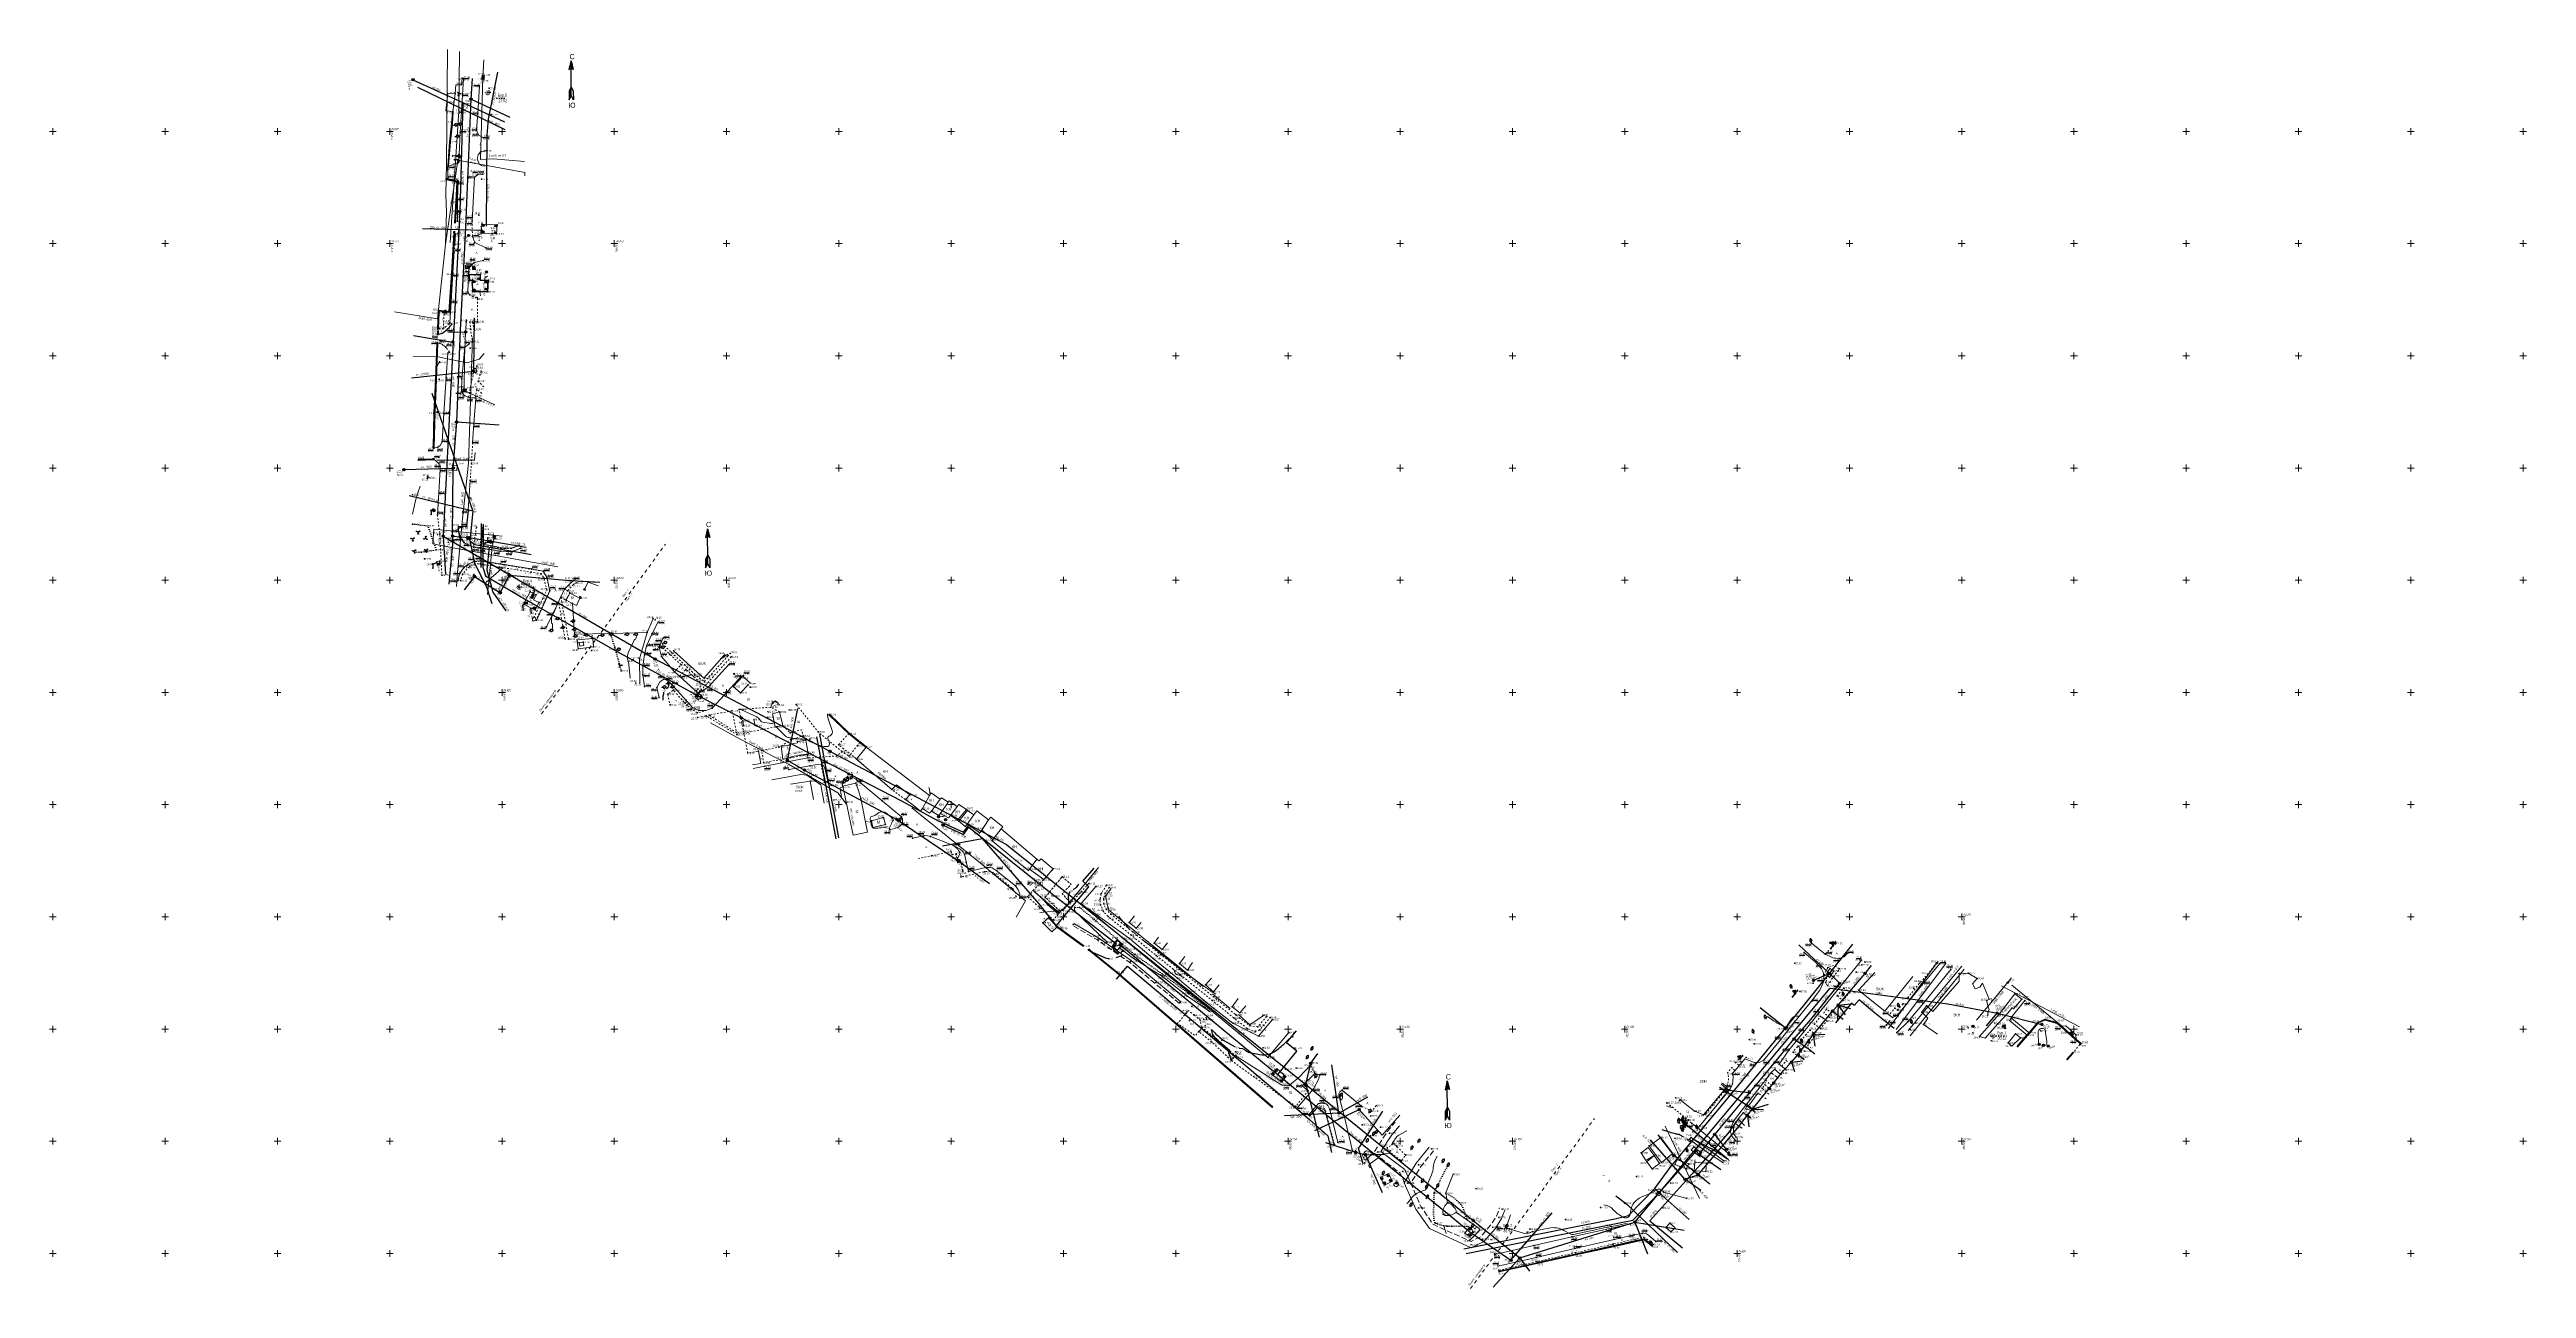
# Model space of a CAD drawing. Header units: metres. Extents: x 17798 to 18902, y 24284 to 24836.
import ezdxf

# ---------------------------------------------------------------- set-up
doc = ezdxf.new("R2010")
doc.units = ezdxf.units.M
for name, pattern in [('CONTI', [1, 0, 1]), ('g5_01_5x1_5', [3, 1.5, -1.5]), ('g5_02x1', [3, 2, -1]), ('g5_05x2', [7, 5, -2]), ('g5_366', [1.7, 0.2, -1.5])]:
    doc.linetypes.add(name, pattern=pattern)
for name, color, linetype in [('02_Сетка', 7, 'Continuous'), ('03_Здания и строения', 7, 'Continuous'), ('05_Элементы зданий', 7, 'Continuous'), ('06_Инженерно-технические сооружения', 7, 'Continuous'), ('07_Объекты электропередачи', 7, 'Continuous'), ('10_Границы покрытий и угодий', 7, 'Continuous'), ('11_Гидрография', 7, 'Continuous'), ('12_Рельеф', 7, 'Continuous'), ('13_Растительность', 7, 'Continuous'), ('14_Ограждения', 7, 'Continuous'), ('19_Горизонтали', 7, 'Continuous'), ('30_Канализация', 7, 'Continuous'), ('31_Водопровод', 7, 'Continuous'), ('32_Теплосеть', 7, 'Continuous'), ('33_Газопровод', 7, 'Continuous'), ('35_Телефон', 7, 'Continuous'), ('37_Кабель низкого напряжения', 7, 'Continuous'), ('38_Кабели высокого напряжения', 7, 'Continuous'), ('44_Крышки колодцев', 7, 'Continuous'), ('45_Номера колодцев', 7, 'Continuous'), ('61_Отметки высоты поверхности', 7, 'Continuous'), ('BORE', 7, 'CONTI'), ('rastr', 7, 'Continuous')]:
    doc.layers.add(name, color=color, linetype=linetype)
doc.styles.add('LIKE11', font='bm431.shx')
doc.styles.add('LIKE14', font='p131.shx')
doc.styles.add('LIKE17', font='d431.shx')
doc.styles.add('LIKE32', font='peteri.shx')
doc.styles.add('LIKE36', font='pragmai.shx')
doc.styles.add('Line_GUGK', font='bm431.ttf', dxfattribs={"height": 1})
doc.styles.add('SHRFT', font='TXT', dxfattribs={"width": 0.75})
doc.styles.get("Standard").update_dxf_attribs({"font": 'SPDS.shx', "oblique": 15, "height": 2})
doc.linetypes.add('133_2', pattern='A,4,[27,GUGK_2005.shx,S=0.8,R=0,X=0,Y=0],4,-2', length=10)
doc.linetypes.add('g5_084a', pattern='A,0.001,[18,GUGK_2005.shx,S=5,R=180.000005,X=0,Y=0],1,[18,GUGK_2005.shx,S=12,R=180.000005,X=0,Y=0],1', length=2.001)
doc.linetypes.add('g5_084b', pattern='A,0.001,[18,GUGK_2005.shx,S=10,R=180.000005,X=0,Y=0],1,[18,GUGK_2005.shx,S=30,R=180.000005,X=0,Y=0],1', length=2.001)
doc.linetypes.add('g5_085a', pattern='A,0.001,[19,GUGK_2005.shx,S=2,R=180.000005,X=0,Y=0],1,[18,GUGK_2005.shx,S=12,R=180.000005,X=0,Y=0],1', length=2.001)
doc.linetypes.add('g5_119_1', pattern='A,8,-2,[31,GUGK_2005.shx,S=0.2,R=0,X=0,Y=0],0.7,[31,GUGK_2005.shx,S=0.16,R=0,X=0,Y=0],6.6,[31,GUGK_2005.shx,S=0.16,R=180.000005,X=0,Y=0],0.7,[31,GUGK_2005.shx,S=0.2,R=180.000005,X=0,Y=0],-2', length=20)
doc.linetypes.add('g5_119_3', pattern='A,8,-2,[31,GUGK_2005.shx,S=0.2,R=0,X=0,Y=0],8,[31,GUGK_2005.shx,S=0.2,R=180.000005,X=0,Y=0],-2', length=20)
doc.linetypes.add('g5_121_g', pattern='A,8,-0.6,["Г",Line_GUGK,S=2,R=0,X=0,Y=-1],-2.3,24', length=34.9)
doc.linetypes.add('g5_121_kl', pattern='A,8,-0.6,["Кл",Line_GUGK,S=2,R=0,X=0,Y=-1],-4.4,24', length=37)
doc.linetypes.add('g5_121_t', pattern='A,8,-0.6,["Т",Line_GUGK,S=2,R=0,X=0,Y=-1],-2.5,24', length=35.1)
doc.linetypes.add('g5_122_g', pattern='A,2,-2,3,-0.6,["Г",Line_GUGK,S=2,R=0,X=0,Y=-1],-2.8,3,-2,8,-2,8,-2,6', length=41.4)
doc.linetypes.add('g5_122_k', pattern='A,2,-2,3,-0.6,["К",Line_GUGK,S=2,R=0,X=0,Y=-1],-3,3,-2,8,-2,8,-2,6', length=41.6)
doc.linetypes.add('g5_122_kl', pattern='A,2,-2,3,-0.6,["Кл",Line_GUGK,S=2,R=0,X=0,Y=-1],-5,3,-2,8,-2,8,-2,6', length=43.6)
doc.linetypes.add('g5_122_t', pattern='A,2,-2,3,-0.6,["Т",Line_GUGK,S=2,R=0,X=0,Y=-1],-2.8,3,-2,8,-2,8,-2,6', length=41.4)
doc.linetypes.add('g5_122_v', pattern='A,2,-2,3,-0.6,["В",Line_GUGK,S=2,R=0,X=0,Y=-1],-2.8,3,-2,8,-2,8,-2,6', length=41.4)
doc.linetypes.add('g5_133_t', pattern='A,4,[27,GUGK_2005.shx,S=0.8,R=0,X=0,Y=0],4,-2', length=10)
doc.linetypes.add('g5_386_4', pattern='A,0,-7,[23,GUGK_2005.shx,S=2,R=0,X=6,Y=0],-7', length=14)
doc.linetypes.add('g5_397_1', pattern='A,0,-1.25,[39,GUGK_2005.shx,S=1,R=0,X=1,Y=0],-2.5,[24,GUGK_2005.shx,S=1,R=0,X=1,Y=0],-1.25', length=5)
doc.linetypes.add('g5_472', pattern='A,0,-8,[25,GUGK_2005.shx,S=0.8,R=0,X=0,Y=-0.4],0', length=8)
doc.linetypes.add('g5_474_1a', pattern='A,2,-0.5,[28,GUGK_2005.shx,S=2,R=0,X=0,Y=0],-0.5,2', length=5)
doc.linetypes.add('g5_474_2a', pattern='A,2,-0.5,[27,GUGK_2005.shx,S=2,R=0,X=0,Y=0],-0.5,2', length=5)
doc.linetypes.add('g5_475_1', pattern='A,2.5,[25,GUGK_2005.shx,S=0.8,R=0,X=0,Y=0],2.5', length=5)
doc.linetypes.add('g5_476_2c', pattern='A,5.5,-0.5,[32,GUGK_2005.shx,S=2,R=0,X=0,Y=0],-0.5,5.5', length=12)

# ---------------------------------------------------------------- blocks, each defined once
blk = doc.blocks.new('g5_395_1')
h = blk.add_hatch(color=0)
h.paths.add_polyline_path([(0.3, 1.5, 1), (-0.3, 1.5, 1)])
h.paths.add_polyline_path([(-1.6, -0.7, 1), (-1, -0.7, 1)])
h.paths.add_polyline_path([(1.6, -0.7, 1), (1, -0.7, 1)])
at = {"color": 0}
for centre, radius in [((0, 0), 0.4), ((0, 1.5), 0.3), ((-1.3, -0.7), 0.3), ((1.3, -0.7), 0.3)]:
    blk.add_circle(centre, radius, dxfattribs=at)
blk = doc.blocks.new('g5_115_1')
at = {"color": 0, "flags": 128}
for points in [[(0, 0), (4, 0)], [(3.3, -0.5), (4, 0), (3.3, 0.5)]]:
    blk.add_lwpolyline(points, dxfattribs=at)
blk = doc.blocks.new('g5_117sv')
h = blk.add_hatch(color=255)
h.paths.add_polyline_path([(-0.1, 0.9, 0.390634), (-0.9, 0, 0.11106), (-0.8, -0.4), (-0.1, 0)])
h.paths.add_polyline_path([(0.1, 0), (0.8, -0.4, 0.11106), (0.9, 0, 0.390634), (0.1, 0.9)])
h.paths.add_polyline_path([(-0.8, -0.5, 0.524447), (0.8, -0.5), (0, -0.1)])
at = {"color": 0, "flags": 128}
for points in [[(0, 1), (0, 0)], [(0, 0), (-0.9, -0.5)], [(0.9, -0.5), (0, 0)]]:
    blk.add_lwpolyline(points, dxfattribs=at)
at = {"color": 0}
blk.add_circle((0, 0), 1, dxfattribs=at)
at = {"style": 'LIKE11', "flags": 8}
for tag, p in [('Номер', (0, 1.7)), ('Отметка кольца люка', (0, -2.8)), ('Отметка земли (возле него)', (0, -4.8)), ('Верх прокладки', (0, -6.8)), ('Низ прокладки', (0, -8.8))]:
    blk.add_attdef(tag, p, '', height=1.6, dxfattribs=at)
blk = doc.blocks.new('g5_117t')
h = blk.add_hatch(color=255)
h.paths.add_polyline_path([(-0.1, -0.1), (-0.9, -0.1, 0.367426), (-0.1, -0.9)])
h.paths.add_polyline_path([(0.1, -0.9, 0.367426), (0.9, -0.1), (0.1, -0.1)])
h.paths.add_polyline_path([(0.9, 0.1, 0.921954), (-0.9, 0.1)])
at = {"color": 0, "flags": 128}
for points in [[(-1, 0), (1, 0)], [(0, -1), (0, 0)]]:
    blk.add_lwpolyline(points, dxfattribs=at)
at = {"color": 0}
blk.add_circle((0, 0), 1, dxfattribs=at)
at = {"style": 'LIKE11', "flags": 8}
for tag, p in [('Номер', (0, 1.7)), ('Отметка кольца люка', (0, -2.8)), ('Отметка земли (возле него)', (0, -4.8)), ('Верх прокладки', (0, -6.8)), ('Низ прокладки', (0, -8.8))]:
    blk.add_attdef(tag, p, '', height=1.6, dxfattribs=at)
blk = doc.blocks.new('g5_117b')
h = blk.add_hatch(color=0)
edge = h.paths.add_edge_path()
edge.add_arc((0, 0), 0.15, 0, 360)
h = blk.add_hatch(color=255)
edge = h.paths.add_edge_path(flags=16)
edge.add_arc((0, 0), 0.225, 0, 360)
edge = h.paths.add_edge_path()
edge.add_arc((0, 0), 0.925, 0, 360)
at = {"color": 0}
for radius in [1, 0.15]:
    blk.add_circle((0, 0), radius, dxfattribs=at)
at = {"style": 'LIKE11', "flags": 8}
for tag, p in [('Номер', (0, 1.7)), ('Отметка кольца люка', (0, -2.8)), ('Отметка земли (возле него)', (0, -4.8)), ('Верх прокладки', (0, -6.8)), ('Низ прокладки', (0, -8.8))]:
    blk.add_attdef(tag, p, '', height=1.6, dxfattribs=at)
blk = doc.blocks.new('g5_117v')
h = blk.add_hatch(color=255)
h.paths.add_polyline_path([(-0.9, 0.1), (0.9, 0.1, 0.921954)])
h.paths.add_polyline_path([(0.9, -0.1), (-0.9, -0.1, 0.921954)])
at = {"color": 0}
blk.add_line((-1, 0), (1, 0), dxfattribs=at)
blk.add_circle((0, 0), 1, dxfattribs=at)
at = {"style": 'LIKE11', "flags": 8}
for tag, p in [('Номер', (0, 1.7)), ('Отметка кольца люка', (0, -2.8)), ('Отметка земли (возле него)', (0, -4.8)), ('Верх прокладки', (0, -6.8)), ('Низ прокладки', (0, -8.8))]:
    blk.add_attdef(tag, p, '', height=1.6, dxfattribs=at)
blk = doc.blocks.new('g5_117d')
h = blk.add_hatch(color=255)
h.paths.add_polyline_path([(0.3, 0.5), (0.3, 0.9, 0.18146), (-0.3, 0.9), (-0.3, 0.5)])
h.paths.add_polyline_path([(-0.8, 0.5), (-0.5, 0.5), (-0.5, 0.8, 0.123687)])
h.paths.add_polyline_path([(0.5, 0.5), (0.8, 0.5, 0.123687), (0.5, 0.8)])
h.paths.add_polyline_path([(0.5, -0.3), (0.9, -0.3, 0.089995), (0.9, 0, 0.089995), (0.9, 0.3), (0.5, 0.3)])
h.paths.add_polyline_path([(0.3, 0.3), (-0.3, 0.3), (-0.3, -0.3), (0.3, -0.3)])
h.paths.add_polyline_path([(-0.5, 0.3), (-0.9, 0.3, 0.089995), (-0.9, 0, 0.089995), (-0.9, -0.3), (-0.5, -0.3)])
h.paths.add_polyline_path([(-0.5, -0.8), (-0.5, -0.5), (-0.8, -0.5, 0.123687)])
h.paths.add_polyline_path([(-0.3, -0.5), (-0.3, -0.9, 0.18146), (0.3, -0.9), (0.3, -0.5)])
h.paths.add_polyline_path([(0.8, -0.5), (0.5, -0.5), (0.5, -0.8, 0.123687)])
at = {"color": 0, "flags": 128}
for points in [[(-0.9, 0.4), (0.9, 0.4)], [(-0.4, 0.9), (-0.4, -0.9)], [(0.4, 0.9), (0.4, -0.9)], [(-0.9, -0.4), (0.9, -0.4)]]:
    blk.add_lwpolyline(points, dxfattribs=at)
at = {"color": 0}
blk.add_circle((0, 0), 1, dxfattribs=at)
at = {"style": 'LIKE11', "flags": 8}
for tag, p in [('Номер', (0, 1.7)), ('Отметка кольца люка', (0, -2.8)), ('Отметка земли (возле него)', (0, -4.8)), ('Верх прокладки', (0, -6.8)), ('Низ прокладки', (0, -8.8))]:
    blk.add_attdef(tag, p, '', height=1.6, dxfattribs=at)
blk = doc.blocks.new('g5_110_1e')
h = blk.add_hatch(color=255)
edge = h.paths.add_edge_path()
edge.add_arc((0, 0), 0.425, 0, 360)
at = {"color": 0}
for p, q in [((0, 2.8), (-1.5, 2.8)), ((0, 0.5), (0, 3)), ((0, 2.8), (1.5, 2.8))]:
    blk.add_line(p, q, dxfattribs=at)
at = {"color": 0, "flags": 128}
for points in [[(-0.4, 2.8), (-0.4, 1.9, -1.040016), (-1.1, 1.9), (-1.1, 2.8)], [(0.4, 2.8), (0.4, 1.9, 1.040016), (1.1, 1.9), (1.1, 2.8)]]:
    blk.add_lwpolyline(points, format="xyb", dxfattribs=at)
at = {"color": 0}
blk.add_circle((0, 0), 0.5, dxfattribs=at)
blk = doc.blocks.new('g5_474c_2')
h = blk.add_hatch(color=0)
edge = h.paths.add_edge_path()
edge.add_arc((0, 0), 0.5, 0, 360)
at = {"color": 0}
blk.add_line((0, -0.5), (0, -1), dxfattribs=at)
at = {"color": 0, "flags": 128}
blk.add_lwpolyline([(0.5, -1), (0.5, 1)], dxfattribs=at)
at = {"color": 0}
blk.add_circle((0, 0), 0.5, dxfattribs=at)
blk = doc.blocks.new('g5_474c_1')
h = blk.add_hatch(color=0)
edge = h.paths.add_edge_path()
edge.add_arc((0, 0), 0.5, 0, 360)
at = {"color": 0}
blk.add_line((0, 0.5), (0, 1), dxfattribs=at)
at = {"color": 0, "flags": 128}
blk.add_lwpolyline([(0.5, -1), (0.5, 1)], dxfattribs=at)
at = {"color": 0}
blk.add_circle((0, 0), 0.5, dxfattribs=at)
blk = doc.blocks.new('g5_388_1')
at = {"color": 0, "flags": 128}
blk.add_lwpolyline([(0, 1), (0.5, 1, 0.798042), (0.7, 1.9, 0.636328), (0.5, 2.8, 0.533064), (0, 3.5, 0.533064), (-0.5, 2.8, 0.636328), (-0.7, 1.9, 0.798042), (-0.5, 1)], format="xyb", dxfattribs=at)
for points in [[(0, 1), (-0.5, 1)], [(0.5, 0), (0, 0), (0, 1)]]:
    blk.add_lwpolyline(points, dxfattribs=at)
at = {"style": 'LIKE11', "flags": 8}
for tag, p in [('Описание', (-14.2, 0.8)), ('Метрические данные', (1.5, 0.5))]:
    blk.add_attdef(tag, p, '', height=2, dxfattribs=at)
blk = doc.blocks.new('g5_311_2')
h = blk.add_hatch(color=0)
edge = h.paths.add_edge_path()
edge.add_arc((0, 0), 0.5, 0, 360)
at = {"color": 0}
blk.add_circle((0, 0), 0.5, dxfattribs=at)
at = {"style": 'LIKE11', "flags": 8}
for tag, p in [('Номер', (0, 1.7)), ('Отметка кольца люка', (0, -2.8)), ('Отметка земли (возле него)', (0, -4.8)), ('Верх прокладки', (0, -6.8)), ('Низ прокладки', (0, -8.8))]:
    blk.add_attdef(tag, p, '', height=1.6, dxfattribs=at)
blk = doc.blocks.new('g5_117kb')
h = blk.add_hatch(color=255)
h.paths.add_polyline_path([(0.1, 0.1), (0.9, 0.1, 0.367426), (0.1, 0.9)])
h.paths.add_polyline_path([(-0.1, 0.9, 0.367426), (-0.9, 0.1), (-0.1, 0.1)])
h.paths.add_polyline_path([(-0.1, -0.1), (-0.9, -0.1, 0.367426), (-0.1, -0.9)])
h.paths.add_polyline_path([(0.1, -0.9, 0.367426), (0.9, -0.1), (0.1, -0.1)])
at = {"color": 0, "flags": 128}
for points in [[(-1, 0), (1, 0)], [(0, 1), (0, -1)]]:
    blk.add_lwpolyline(points, dxfattribs=at)
at = {"color": 0}
blk.add_circle((0, 0), 1, dxfattribs=at)
at = {"style": 'LIKE11', "flags": 8}
for tag, p in [('Номер', (0, 1.7)), ('Отметка кольца люка', (0, -2.8)), ('Отметка земли (возле него)', (0, -4.8)), ('Верх прокладки', (0, -6.8)), ('Низ прокладки', (0, -8.8))]:
    blk.add_attdef(tag, p, '', height=1.6, dxfattribs=at)
blk = doc.blocks.new('g5_117')
h = blk.add_hatch(color=255)
h.paths.add_polyline_path([(-0.6, 0.7), (0.7, -0.6, 0.177899), (0.9, 0, 0.639215)])
h.paths.add_polyline_path([(-0.7, 0.6, 0.177899), (-0.9, 0, 0.639215), (0.6, -0.7)])
at = {"color": 0, "flags": 128}
blk.add_lwpolyline([(0.7, -0.7), (-0.7, 0.7)], dxfattribs=at)
at = {"color": 0}
blk.add_circle((0, 0), 1, dxfattribs=at)
at = {"style": 'LIKE11', "flags": 8}
for tag, p, height in [('Номер', (0, 1.7), 1.6), ('Текст', (1.8, -0.8), 2), ('Отметка кольца люка', (0, -2.8), 1.6), ('Отметка земли (возле него)', (0, -4.8), 1.6), ('Верх прокладки', (0, -6.8), 1.6), ('Низ прокладки', (0, -8.8), 1.6)]:
    blk.add_attdef(tag, p, '', height=height, dxfattribs=at)
blk = doc.blocks.new('g5_106_1a')
h = blk.add_hatch(color=255)
edge = h.paths.add_edge_path()
edge.add_arc((0, 0), 0.425, 0, 360)
at = {"color": 0}
blk.add_circle((0, 0), 0.5, dxfattribs=at)
at = {"style": 'LIKE11', "flags": 8}
for tag, p in [('Отметка', (1, 0)), ('Высота опоры', (-7.7, -2.8))]:
    blk.add_attdef(tag, p, '', height=1.6, dxfattribs=at)
blk = doc.blocks.new('g5_474a_2')
h = blk.add_hatch(color=255)
h.paths.add_polyline_path([(0.425, 0.425), (-0.425, 0.425), (-0.425, -0.425), (0.425, -0.425)])
edge = h.paths.add_edge_path(flags=16)
edge.add_arc((0, 0), 0.195, 180.000005, 540.000001)
h = blk.add_hatch(color=0)
edge = h.paths.add_edge_path()
edge.add_arc((0, 0), 0.12, 0, 360.00001)
at = {"color": 0}
blk.add_line((0, -0.5), (0, -1), dxfattribs=at)
at = {"color": 0, "flags": 128}
blk.add_lwpolyline([(0.5, 0.5), (-0.5, 0.5), (-0.5, -0.5), (0.5, -0.5)], close=True, dxfattribs=at)
blk.add_lwpolyline([(0.5, -1), (0.5, 1)], dxfattribs=at)
at = {"color": 0}
blk.add_circle((0, 0), 0.12, dxfattribs=at)
blk = doc.blocks.new('g5_474a_1')
h = blk.add_hatch(color=255)
h.paths.add_polyline_path([(-0.425, -0.425), (0.425, -0.425), (0.425, 0.425), (-0.425, 0.425)])
edge = h.paths.add_edge_path(flags=16)
edge.add_arc((0, 0), 0.195, 0, 360.00001)
h = blk.add_hatch(color=0)
edge = h.paths.add_edge_path()
edge.add_arc((0, 0), 0.12, 0, 360.00001)
at = {"color": 0}
blk.add_line((0, 0.5), (0, 1), dxfattribs=at)
at = {"color": 0, "flags": 128}
blk.add_lwpolyline([(-0.5, -0.5), (0.5, -0.5), (0.5, 0.5), (-0.5, 0.5)], close=True, dxfattribs=at)
blk.add_lwpolyline([(0.5, -1), (0.5, 1)], dxfattribs=at)
at = {"color": 0}
blk.add_circle((0, 0), 0.12, dxfattribs=at)
blk = doc.blocks.new('g5_304_4')
h = blk.add_hatch(color=255)
edge = h.paths.add_edge_path()
edge.add_arc((0, 0), 0.925, 0, 360)
at = {"color": 0}
for p, q in [((-0.8, 2), (0.8, 2)), ((0, 1), (0, 2))]:
    blk.add_line(p, q, dxfattribs=at)
blk.add_circle((0, 0), 1, dxfattribs=at)
blk = doc.blocks.new('g5_311_2_1')
h = blk.add_hatch(color=0)
edge = h.paths.add_edge_path()
edge.add_arc((0, 0), 0.5, 0, 360.0003)
at = {"color": 0}
blk.add_circle((0, 0), 0.5, dxfattribs=at)
at = {"style": 'LIKE11', "flags": 8}
for tag, p in [('Отметка', (1, 0)), ('Высота опоры', (-7.7, -2.8))]:
    blk.add_attdef(tag, p, '', height=1.6, dxfattribs=at)
blk = doc.blocks.new('g5_012')
at = {"color": 92, "linetype": 'ByBlock', "lineweight": -2}
for p, q in [((-3, 0), (3, 0)), ((0, -3), (0, 3))]:
    blk.add_line(p, q, dxfattribs=at)
blk = doc.blocks.new('g5_330')
at = {"linetype": 'ByBlock', "lineweight": -2}
blk.add_hatch(color=0, dxfattribs=at).paths.add_polyline_path([(-0.3, 0, 1), (0.3, 0, 1)])
at = {"color": 0, "linetype": 'ByBlock', "lineweight": -2}
blk.add_circle((0, 0), 0.3, dxfattribs=at)
at = {"color": 0, "linetype": 'ByBlock', "lineweight": 15, "flags": 12}
for tag, p in [('number', (-7.6, -0.8)), ('z', (0.5, -0.8))]:
    blk.add_attdef(tag, p, '', height=1.6, dxfattribs=at)
blk = doc.blocks.new('A$C382B7D53')
for points in [[(0, 7.81), (0.62, 7.5), (0, 10)], [(0, 2.5), (-0.62, 1.25), (-0.62, -1.25), (0, 0)]]:
    blk.add_hatch(color=0).paths.add_polyline_path(points)
at = {"color": 0}
blk.add_line((0, 0), (0, 10), dxfattribs=at)
for points in [[(0, 10), (-0.62, 7.5), (0, 7.81)], [(0, 10), (0.62, 7.5), (0, 7.81)], [(0, 2.5), (-0.62, 1.25), (-0.62, -1.25), (0, 0)], [(0, 2.5), (0.62, 1.25), (0.62, -1.25), (0, 0)]]:
    blk.add_lwpolyline(points, dxfattribs=at)
at = {"color": 0, "style": 'LIKE17'}
for s, p in [('С', (-0.44, 10.45)), ('Ю', (-0.85, -3.58))]:
    blk.add_text(s, height=1.5, dxfattribs=at).set_placement(p)
blk = doc.blocks.new('BL_985')
at = {"color": 0}
for radius in [2, 1, 0.8, 0.6, 0.4, 0.2]:
    blk.add_circle((0, 0), radius, dxfattribs=at)

msp = doc.modelspace()

# ---------------------------------------------------------------- linework, layer by layer
at = {"layer": '03_Здания и строения', "color": 7, "linetype": 'Continuous', "lineweight": 20, "ltscale": 0.5, "flags": 128}
for points in [[(17979.1, 24816.7), (17978.1, 24808.9), (17975, 24809.1), (17975.9, 24817), (17979.1, 24816.7)], [(18028.5, 24591.1), (18031.4, 24589.6), (18033.1, 24588.7), (18034.7, 24592), (18030.2, 24594.3), (18028.5, 24591.1)], [(18034.3, 24572.1), (18034.6, 24570.6), (18036.5, 24570.9), (18036.1, 24572.4), (18034.3, 24572.1)], [(18121.7, 24534.6), (18120.4, 24540.4), (18123.6, 24541.3), (18125, 24535.3), (18121.7, 24534.6)], [(18136.3, 24522.7), (18135.3, 24528.7), (18131.6, 24528.1), (18131.6, 24527.5), (18128.3, 24526.9), (18127.7, 24526.5), (18124.3, 24526), (18125.1, 24520.3), (18128.5, 24520.9), (18129.2, 24521.4), (18132.7, 24522), (18136.3, 24522.7)], [(18206.9, 24497.9), (18202.8, 24493.1), (18199.7, 24495.1), (18198.8, 24494.1), (18195.3, 24496.1), (18194.5, 24495.1), (18191.2, 24497.1), (18190.4, 24496.2), (18187.3, 24498.3), (18186.3, 24497.1), (18183.1, 24499.8), (18179.6, 24502.3), (18181.6, 24504.4), (18175.7, 24508.9), (18173.6, 24506.7), (18157.9, 24520.3), (18162.2, 24525.6), (18190.3, 24504.1), (18191.1, 24505.2), (18195.1, 24502.4), (18195.7, 24503.1), (18198.7, 24501.1), (18199.1, 24501.7), (18202.7, 24499.2), (18203.4, 24500), (18206.9, 24497.9)], [(18128.5, 24509.2), (18137.2, 24510.5), (18138.7, 24502.3)], [(18151.7, 24508.2), (18157.6, 24509.6), (18158.8, 24506.3), (18159.8, 24502.7), (18162.8, 24487.8), (18156.3, 24486.4), (18153.2, 24501.2), (18152.5, 24504.6), (18151.7, 24508.2)], [(18190.3, 24504.1), (18187.3, 24498.3)], [(18195.1, 24502.4), (18191.2, 24497.1)], [(18198.7, 24501.1), (18195.3, 24496.1)], [(18202.7, 24499.2), (18199.7, 24495.1)], [(18164.5, 24492.8), (18169.9, 24494.2), (18170.7, 24491.2), (18165.1, 24489.8), (18164.5, 24492.8)], [(18245.4, 24471.4), (18241.3, 24466.6), (18234.9, 24471.3), (18234.4, 24470.7), (18228.8, 24475.1), (18218.2, 24483.9), (18218.5, 24484.4), (18213.6, 24488.7), (18212.7, 24487.5), (18207.2, 24491.3), (18206.3, 24490.3), (18203.4, 24492.6), (18207.3, 24497.4), (18210.1, 24495.5), (18211.4, 24497.3), (18216.7, 24493.3), (18217.7, 24494.4), (18223, 24490.1), (18222.3, 24489.2), (18238.2, 24475.7), (18239.2, 24474.9), (18240.1, 24475.8), (18245.4, 24471.4)], [(18207.2, 24491.3), (18210.1, 24495.5)], [(18213.6, 24488.7), (18216.7, 24493.3)], [(18218.5, 24484.4), (18222.3, 24489.2)], [(18234.9, 24471.3), (18238.2, 24475.7)], [(18240.8, 24447.3), (18243.4, 24449.6), (18247.2, 24445.5), (18244.9, 24443.4), (18240.8, 24447.3)], [(18281.6, 24450.4), (18279.2, 24447.5), (18282.4, 24444.9), (18284.6, 24447.5)], [(18292.4, 24441), (18290.4, 24438.3), (18293.9, 24435.5), (18296.4, 24438.5)], [(18304.1, 24432.3), (18301.7, 24429.2), (18305.2, 24426.3), (18307.5, 24429.6)], [(18315.9, 24422.7), (18313.2, 24419.7), (18316.8, 24416.6), (18319.4, 24419.7)], [(18611.3, 24425.2), (18604.1, 24417.4), (18615.8, 24408), (18628.3, 24423.4)], [(18648.9, 24424.8), (18648.9, 24421.4), (18637.1, 24407.8), (18634.3, 24410.3), (18632.2, 24407.6), (18634.9, 24404.8), (18633, 24402), (18639.2, 24397.7)], [(18648.9, 24424.8), (18652.9, 24424.9), (18656.9, 24422.5), (18654.8, 24420.1), (18656, 24417.9), (18658.1, 24418.7), (18659.3, 24420.5), (18662.2, 24413.4), (18661.2, 24412.7), (18661.3, 24411.4), (18662.3, 24408.5), (18661.6, 24407.6), (18661.7, 24406.3)], [(18327.8, 24413.6), (18325.1, 24409.9), (18328.6, 24407.2), (18331.2, 24410.3)], [(18658, 24396.7), (18659, 24397.9), (18666.7, 24406.7), (18673.6, 24415.7), (18676.8, 24413.3), (18673, 24409), (18672.4, 24409.3), (18670.5, 24407.1), (18666.1, 24402.4), (18660.5, 24395.9), (18658, 24396.7)], [(18524.6, 24368.5), (18530.8, 24363.5), (18535, 24361.8), (18545, 24373.7), (18542.9, 24375.4)], [(18512.2, 24337.7), (18515.5, 24340.1), (18513, 24343.6), (18510.4, 24347.3), (18507.2, 24344.8), (18509.4, 24341.5), (18513, 24343.6), (18509.8, 24340.9), (18512.2, 24337.7)], [(18522.3, 24339.6), (18523.3, 24341.8), (18528.5, 24340), (18527.3, 24337.7), (18522.3, 24339.6)], [(18531.2, 24340.7), (18536.3, 24340.3), (18536, 24336.6), (18530.9, 24336.9), (18531.2, 24340.7)], [(18520, 24313.5), (18518.3, 24311.6), (18520.5, 24309.6), (18522.4, 24311.4), (18520, 24313.5)]]:
    msp.add_lwpolyline(points, dxfattribs=at)
at = {"layer": '06_Инженерно-технические сооружения', "color": 7, "linetype": 'Continuous', "lineweight": 20, "ltscale": 0.5, "flags": 128}
for points in [[(17991.3, 24824.9), (17991.1, 24824.6), (17991.1, 24823.6), (17991.2, 24823.3), (17991.9, 24823.2), (17992, 24823.5), (17992.1, 24824.6), (17991.9, 24824.9), (17991.3, 24824.9)], [(17980.6, 24764.1), (17981.3, 24764.7), (17981.3, 24763.7), (17980.6, 24764.1)], [(17997.6, 24754.3), (17990.7, 24754.7), (17991, 24758.7), (17997.9, 24758.4), (17997.6, 24754.3)], [(17983.8, 24738.9), (17983.8, 24740.1), (17985.3, 24740.1), (17985.4, 24738.9), (17983.8, 24738.9)], [(17985.5, 24733.5), (17985.3, 24736.2), (17990.4, 24736.2), (17990.4, 24733.7), (17994, 24733.7), (17993.7, 24728.5), (17986.8, 24728.5), (17986.7, 24733.5), (17985.5, 24733.5)], [(17986.9, 24728.9), (17986.8, 24733.8), (17985.6, 24733.7), (17985.5, 24736), (17990.2, 24736.1), (17990.3, 24733.6), (17993.6, 24733.5), (17993.6, 24728.6), (17986.9, 24728.9)], [(17986.9, 24739.8), (17986.9, 24738.5), (17988.1, 24738.5), (17987.9, 24739.9), (17986.9, 24739.8)], [(17982.6, 24684), (17982.7, 24685.2), (17984.1, 24685.1), (17984, 24683.9), (17982.6, 24684)], [(17986.8, 24693.4), (17987.4, 24692.6), (17988.4, 24692.4), (17988.9, 24693.3), (17988.3, 24694.3), (17987.4, 24694.3), (17986.8, 24693.4)], [(17966.7, 24645.3), (17966.8, 24646.3), (17967.5, 24645.7), (17966.7, 24645.3)], [(17977.8, 24649), (17977.9, 24651.1), (17980, 24651), (17979.9, 24648.9), (17977.8, 24649)], [(17986, 24619.5), (17986.1, 24618.4), (17985.6, 24617.9), (17984.7, 24618.1), (17984.4, 24618.5), (17984.4, 24619.4), (17986, 24619.5)], [(17997, 24618.5), (17996, 24618.6), (17996.1, 24620.1), (17997.1, 24620), (17997, 24618.5)], [(17971.1, 24606.6), (17970.9, 24608.3), (17972.2, 24608.5), (17972.5, 24606.9), (17971.1, 24606.6)], [(17978.3, 24618.2), (17978.7, 24618), (17978.6, 24617.2), (17978.1, 24617.1), (17977.8, 24617.4), (17977.7, 24617.8), (17977.9, 24618.2), (17978.3, 24618.2)], [(17987.5, 24601.1), (17987.5, 24602.6), (17988.3, 24601.6), (17987.5, 24601.1)], [(18003.1, 24602.9), (18002.6, 24602), (18003.4, 24601.6), (18004, 24602.4), (18003.1, 24602.9)], [(17999.3, 24595.1), (17999.8, 24594.4), (17999.1, 24593.8), (17998.5, 24594.6), (17999.3, 24595.1)], [(18014.8, 24586.7), (18009.6, 24589.4), (18012.6, 24594.9), (18015.2, 24593.5), (18014, 24591.3), (18016.4, 24590.1), (18014.8, 24586.7)], [(18013.5, 24583.1), (18013.6, 24582.2), (18013.9, 24581.8), (18015.1, 24582.2), (18014.9, 24583.4), (18014.3, 24583.6), (18013.5, 24583.1)], [(18087.3, 24549.4), (18087.6, 24549.4), (18088.6, 24548.8), (18088.5, 24547.6), (18087.2, 24547.4), (18086.4, 24548.5), (18087.3, 24549.4)], [(18120.4, 24545.4), (18121.6, 24546.2), (18122.9, 24545.3), (18122.9, 24544.9)], [(18107.2, 24537.4), (18107.6, 24535.2)], [(18112.2, 24537.9), (18112.7, 24535.2)], [(18114.2, 24523.9), (18115.2, 24518.4), (18111.6, 24517.8)], [(18175.6, 24493.7), (18175.9, 24492.8), (18176.6, 24493.4), (18175.6, 24493.7)], [(18202.6, 24475.3), (18203.8, 24475.5), (18204.1, 24474.3), (18202.8, 24474.1), (18202.6, 24475.3)], [(18591.2, 24423), (18593, 24425.9), (18591.3, 24427), (18589.8, 24424.5), (18591.2, 24423)], [(18570.9, 24400.3), (18571.7, 24401.2), (18572.3, 24400.6), (18571.6, 24399.6), (18570.9, 24400.3)], [(18672.2, 24404.9), (18671.3, 24403.8), (18679.1, 24397.3), (18680.1, 24398.3)], [(18673.9, 24397.9), (18670.7, 24393.9), (18671.5, 24393.2), (18672.4, 24392.4), (18676.2, 24396.1), (18673.9, 24397.9)], [(18347.3, 24376.4), (18342.7, 24379.9), (18345, 24382.5), (18349, 24378.9), (18347.3, 24376.4)], [(18357.2, 24374.8), (18358, 24375.9), (18358.7, 24375.2), (18358, 24374.2), (18357.2, 24374.8)], [(18380.8, 24344.9), (18380.1, 24345.8), (18379.5, 24345.2), (18380.1, 24344.3), (18380.8, 24344.9)], [(18383.9, 24344.1), (18384.7, 24344.5), (18385.1, 24343.7), (18384.2, 24343.4), (18383.9, 24344.1)], [(18391.1, 24333.8), (18394.7, 24335.6), (18396.6, 24332.2), (18392.9, 24330.4), (18391.1, 24333.8)], [(18532.4, 24335.6), (18532.2, 24334.7), (18533, 24334.9), (18532.4, 24335.6)], [(18397.3, 24330.2), (18397.2, 24331), (18398.4, 24331.7), (18399.1, 24331.2), (18399.2, 24330.5), (18398.3, 24329.7), (18397.3, 24330.2)], [(18515.1, 24327.8), (18514.7, 24327.7), (18514, 24326.5), (18515.4, 24325.7), (18516, 24326.7), (18515.9, 24327.3), (18515.1, 24327.8)], [(18430.4, 24311.1), (18428.7, 24309.1), (18430.5, 24307.9), (18431.4, 24308.5), (18432.3, 24309.7), (18431.7, 24311.2), (18431.4, 24311.6), (18430.9, 24311.7), (18430.4, 24311.1)], [(18430.8, 24310.5), (18431.3, 24310.5), (18431.6, 24310.8), (18431.7, 24311.2), (18431.4, 24311.6), (18430.9, 24311.7), (18430.4, 24311.1), (18430.5, 24310.9), (18430.8, 24310.5)], [(18430.5, 24307.9), (18430.2, 24308.4), (18430.5, 24308.8), (18431, 24308.8), (18431.4, 24308.5), (18430.5, 24307.9)]]:
    msp.add_lwpolyline(points, dxfattribs=at)
at = {"layer": '10_Границы покрытий и угодий', "color": 7, "linetype": 'Continuous', "lineweight": 20, "ltscale": 0.5, "flags": 128}
for points in [[(17982.8, 24823.6), (17982.4, 24816.2), (17981.3, 24799.5), (17980.8, 24786.4), (17980.5, 24786.2), (17975.9, 24784.4), (17975.8, 24778.9), (17980.1, 24778.2), (17980.4, 24778), (17980.2, 24769.7), (17980.1, 24760), (17981.1, 24759.7), (17980.4, 24754.5), (17979.3, 24754.2), (17979, 24749.7)], [(17989.9, 24820.3), (17989.2, 24807.9), (17988.7, 24800.7), (17989.3, 24798.5), (17991.8, 24797.1)], [(17992.4, 24791.3), (17990.4, 24790.9), (17989.3, 24789.6), (17989, 24787.8), (17990, 24785.2), (17991.1, 24784.6), (17992.5, 24784.5)], [(17991.5, 24780.9), (17989.1, 24780.7), (17987.8, 24779.6), (17986.8, 24762.6), (17986.7, 24760.1)], [(17986.8, 24753.2), (17987.9, 24750.5), (17992.8, 24748.1)], [(17978.7, 24746.5), (17978.1, 24736.9), (17977.3, 24724), (17976.7, 24714.8), (17977.6, 24714.1), (17976.4, 24712.6), (17975.1, 24711.2), (17973.5, 24709.9), (17972.4, 24709.6), (17971.3, 24709.5)], [(17991.6, 24742.5), (17987.6, 24741.5), (17985.9, 24739.9), (17985.4, 24738.9), (17985, 24736.6), (17984.8, 24728.3), (17985.3, 24727.5)], [(17976.6, 24701.6), (17975.9, 24701.2), (17975.1, 24690.5), (17974.1, 24674.3), (17973.3, 24661.6), (17972.4, 24660), (17971.4, 24659.3), (17969.6, 24658.9)], [(17985.2, 24705.2), (17983.5, 24703.8), (17982.1, 24689.8), (17981.9, 24684.1), (17983.1, 24682.3), (17985, 24681.5), (17988.3, 24681.1), (17987.4, 24669.7), (17986.9, 24661.3)], [(17969.4, 24654.2), (17971, 24652.8), (17971.7, 24652.1), (17972.4, 24650.7), (17972.5, 24649.7), (17971.9, 24638.9), (17971.2, 24629.1)], [(17985.8, 24644.5), (17984.9, 24631.2), (17984.3, 24623.9), (17980.5, 24624), (17980.4, 24622.6), (17981.1, 24619.2), (17983.2, 24616.7), (17987.4, 24614.8), (17990.2, 24614.3), (17999.2, 24612.9), (18004.5, 24612.7), (18008.4, 24614.3)], [(17980.3, 24599.8), (17981, 24602.8), (17983.2, 24605.8), (17984.7, 24607), (17987.4, 24608.4), (17990.5, 24608.6), (17999.1, 24607.3), (18013.1, 24605)], [(18013.1, 24605), (18018.3, 24604.1), (18020, 24601.4), (18021.3, 24595.3), (18015.3, 24582.1)], [(18019.8, 24579.2), (18022.5, 24584.8), (18025.1, 24590.2), (18026.1, 24592.4), (18028, 24596.1), (18031.2, 24599.4), (18031.9, 24599.9)], [(18087.4, 24549.7), (18088.7, 24549), (18089, 24548.1), (18088.4, 24547.1), (18087.4, 24546.8), (18086.4, 24547.3), (18086, 24548.3), (18086.4, 24549.3), (18087.4, 24549.7)], [(18111.9, 24516.1), (18117, 24517.1), (18136.2, 24520.8), (18136.1, 24522.3)], [(18127.7, 24515.6), (18137, 24517.3), (18140.9, 24518), (18142.4, 24517.9), (18143.3, 24517.2), (18143.8, 24516.3), (18145.1, 24510.3)], [(18151.1, 24503.2), (18150.6, 24507.5), (18151.7, 24507.9), (18151.4, 24509.3), (18152.1, 24511.3), (18153.8, 24512.4), (18155.9, 24512.3), (18157.7, 24511.3), (18169.3, 24501.7), (18177.9, 24494.6), (18178.3, 24493.6), (18178.3, 24491.5), (18176.7, 24490.1), (18174.8, 24489.3), (18172.7, 24488.8)], [(18182.8, 24485), (18187.8, 24486.1), (18188.9, 24486.2), (18190.8, 24485.8), (18201.1, 24481.8), (18203.8, 24480.3), (18205.4, 24479), (18205.9, 24478), (18207.7, 24470.2), (18215.4, 24472), (18217.3, 24472), (18218.2, 24471.8), (18220.1, 24470.7), (18228.6, 24463.8), (18229.9, 24462.1), (18230.6, 24460.2), (18230.6, 24458.4)], [(18582.9, 24438.4), (18589.2, 24433.4), (18592.6, 24431.7), (18595.6, 24431.5), (18597.6, 24432.2), (18599.1, 24433.8)], [(18571.8, 24381.8), (18568.7, 24384.4), (18573.1, 24390.6), (18579.5, 24398.6), (18586.1, 24406.8), (18595.8, 24418.6), (18605.4, 24430.7)], [(18617.6, 24406.4), (18619.2, 24405.2), (18621.1, 24406.1), (18621.9, 24406.8), (18632.3, 24419.5), (18640.2, 24429.2)], [(18645.2, 24426.6), (18633, 24411.6), (18626, 24403.2), (18621.1, 24398.4)], [(18678.1, 24412.7), (18672, 24405.1), (18672.2, 24404.9), (18680.1, 24398.3)], [(18616.5, 24401.8), (18617.9, 24403.6)], [(18694.2, 24401.3), (18696.4, 24401.4), (18700.9, 24397.4), (18701, 24395.3), (18703, 24393.5), (18702.6, 24393.1)], [(18361.9, 24380.2), (18364.1, 24379.7), (18363.7, 24377.8), (18361.3, 24373.3), (18354.3, 24365)], [(18361.9, 24380.2), (18356.3, 24374.7), (18359, 24372.5)], [(18549.1, 24350.5), (18547.8, 24352.1), (18547.1, 24354.1), (18547.3, 24356.2), (18548.3, 24358.6), (18549.7, 24360.8), (18555.9, 24368.7), (18560.2, 24374.3), (18564, 24379), (18565.2, 24380.6), (18566.8, 24382.1), (18567.8, 24381.1), (18569.5, 24379.8)], [(18359.2, 24361.7), (18362.6, 24365.7), (18363.6, 24366.9), (18364.6, 24367.2), (18366, 24367.1), (18367, 24366.7), (18367.7, 24366), (18368.6, 24364.1), (18372.2, 24349.5)], [(18378.7, 24345.7), (18375, 24361.3), (18372.8, 24369.8), (18372.7, 24371.2), (18373.3, 24372.4), (18374.1, 24372.8), (18382.8, 24365.6)], [(18404.4, 24331.9), (18402, 24337.4), (18391.4, 24345.5), (18396.2, 24352.9), (18399.6, 24356.9)], [(18412.9, 24347.4), (18407.1, 24340.2), (18401.8, 24331.5), (18406.9, 24319.7), (18413, 24311.1), (18431.6, 24302.5), (18437.2, 24305.4), (18442.2, 24311), (18445, 24315.6), (18446.5, 24319.3)], [(18442, 24299.5), (18459.5, 24303.5), (18476.4, 24307.4), (18494, 24311.3), (18502.3, 24313.2)], [(18513.8, 24305.3), (18510.5, 24308.2), (18509.7, 24308.7), (18507.7, 24308.9), (18504.2, 24308.3), (18495.3, 24306.3), (18477.7, 24302.3), (18460.5, 24298.2), (18443.5, 24294.4)]]:
    msp.add_lwpolyline(points, dxfattribs=at)
at = {"layer": '10_Границы покрытий и угодий', "color": 7, "linetype": 'g5_01_5x1_5', "lineweight": 20, "ltscale": 0.5, "flags": 128}
for points in [[(17986.7, 24760.1), (17986.8, 24753.2)], [(17979, 24749.7), (17978.7, 24746.5)], [(17973.7, 24712), (17973.9, 24712.6), (17974.2, 24719.2), (17971.8, 24719.1)], [(17985.3, 24727.5), (17985.6, 24727.2), (17986.8, 24726.5), (17989, 24725.9), (17989.1, 24715.2), (17986.8, 24715), (17985.7, 24715), (17986, 24711.8), (17986.8, 24706.4), (17985.2, 24705.2)], [(17976.5, 24714.2), (17973.7, 24712), (17971.4, 24711.9)], [(17971.4, 24709.8), (17972.4, 24709.8), (17973.4, 24710.1), (17975, 24711.3), (17976.4, 24712.8), (17977.6, 24714.1)], [(17986.8, 24715), (17987.6, 24711.8), (17986, 24711.8)], [(17976.6, 24701.6), (17975, 24703.8), (17973.3, 24705.2), (17972.3, 24705.6), (17971.1, 24705.7)], [(17985.2, 24681.6), (17986, 24686.1), (17987.4, 24692.6), (17988.4, 24692.4), (17988.9, 24693.3), (17988.3, 24694.3), (17988.8, 24695.4)], [(17990.7, 24693.2), (17989.4, 24688.7), (17992.3, 24685.7)], [(17988, 24681.3), (17988.8, 24685.1), (17991.4, 24682.9)], [(17986.9, 24661.3), (17986.4, 24652.1), (17985.8, 24644.5)], [(17971.2, 24629.1), (17972.3, 24620.6), (17973.2, 24602.3)], [(17988.6, 24623.6), (17987.3, 24615)], [(17991, 24623.3), (17990.3, 24615.8), (17999.8, 24614.2), (18004.2, 24614.2), (18007.5, 24615.3)], [(17980.4, 24599.9), (17981.1, 24602.7), (17983.2, 24605.7), (17984.8, 24606.9), (17987.5, 24608.3), (17990.5, 24608.5), (17999.1, 24607.1), (18013, 24604.9), (18018.2, 24604), (18019.9, 24601.4), (18021.2, 24595.3), (18015.1, 24582.2)], [(17987.3, 24615), (17990.1, 24614.5), (17999.2, 24613), (18004.5, 24612.8), (18008.4, 24614.4)], [(18013.6, 24582.2), (18013.5, 24583.1), (18014.3, 24583.6), (18019.9, 24595.7), (18018.6, 24601), (18017.4, 24602.9), (18012.9, 24603.6), (17998.8, 24605.8), (17990.3, 24607.3), (17988, 24607.4), (17985.6, 24606.1), (17984.3, 24605), (17982.4, 24602.7), (17981.5, 24599.9)], [(18029.2, 24595.3), (18031.9, 24598.2), (18033, 24598.9)], [(18028.1, 24573.9), (18025.2, 24590.1)], [(18026.2, 24592.4), (18028.5, 24591.1), (18030.2, 24594.3), (18029.2, 24595.3), (18028.1, 24596)], [(18026.2, 24592.4), (18029.6, 24573.8)], [(18083, 24545), (18082.3, 24544.3), (18086.9, 24540.9), (18090.5, 24541.8)], [(18104.4, 24532.1), (18092.3, 24539.9), (18102.4, 24541.8), (18104.4, 24532.1)], [(18123.6, 24541.3), (18119.6, 24543.4), (18105.6, 24542.4), (18107.5, 24532.7)], [(18120.4, 24545.1), (18121.6, 24546), (18122.9, 24544.9), (18119.6, 24543.4), (18120.4, 24545.1)], [(18151.4, 24523.6), (18140.8, 24532.4), (18131, 24544.6)], [(18087.1, 24538.8), (18090.9, 24539.6), (18104.6, 24531.2)], [(18136.1, 24522.3), (18128.5, 24520.9), (18125.1, 24520.3), (18116.5, 24518.7), (18115.6, 24524.1), (18123.2, 24525.6), (18124.3, 24526), (18128.6, 24529), (18134.1, 24530.6), (18133.4, 24533.4), (18128.3, 24532), (18125, 24535.3), (18121.7, 24534.6), (18107.7, 24531.8), (18109.4, 24523), (18114.2, 24523.9)], [(18154.5, 24531.6), (18153.4, 24530.6), (18149.9, 24526.7), (18155.2, 24522.4), (18158.3, 24526.4), (18159.3, 24527.8)], [(18179.6, 24502.3), (18173.6, 24506.7), (18157.9, 24520.3), (18155.2, 24522.4), (18154.5, 24521.7), (18151.4, 24523.6), (18149, 24521.7), (18136.2, 24520.8)], [(18142.2, 24517.7), (18143.6, 24510)], [(18205.2, 24470.3), (18204, 24475.7), (18202.7, 24475.5), (18202.2, 24478), (18200.5, 24477.7), (18200.4, 24477.8), (18199.9, 24479.2), (18191.2, 24477.2), (18184.7, 24475.8)], [(18228.9, 24459), (18228.5, 24460.9), (18227.4, 24462.6), (18218.6, 24469.7), (18216.8, 24470.3), (18214.8, 24470.1), (18207.9, 24468.6), (18204.3, 24467.8)], [(18589.3, 24433.5), (18594, 24438.1)], [(18588.8, 24424.4), (18590, 24422.3), (18589.4, 24420.7), (18590.2, 24419.3), (18592.5, 24422.8), (18595.5, 24426.8), (18593.1, 24428.4), (18590.4, 24427.4), (18588.8, 24424.4)], [(18638.8, 24429.5), (18634.9, 24424.4), (18631.3, 24420.5), (18630, 24418.9), (18626.1, 24414.1)], [(18594.6, 24414.8), (18597.1, 24412.7), (18600, 24416.3), (18597.4, 24418.3), (18594.6, 24414.8)], [(18623.8, 24411.2), (18621.4, 24408.5), (18620.3, 24409.3), (18617.8, 24406.5)], [(18308.2, 24406.2), (18310.9, 24404), (18311.6, 24400.4), (18310.3, 24398.9), (18308.8, 24397), (18300.8, 24402.5), (18304.6, 24407), (18305.7, 24408.3), (18308.2, 24406.2)], [(18580.7, 24391.8), (18577.9, 24394), (18580.7, 24397.6), (18582.4, 24399.5), (18583.3, 24398.9), (18585.1, 24397.4), (18580.7, 24391.8)], [(18587.2, 24400.2), (18585.2, 24401.7), (18584.5, 24402.2), (18587.2, 24405.6), (18588, 24405.1), (18589.9, 24403.6), (18587.2, 24400.2)], [(18591.1, 24405.2), (18589.4, 24406.7), (18588.6, 24407.3), (18589.8, 24408.9), (18590.8, 24408.2), (18592.4, 24406.8), (18591.1, 24405.2)], [(18577.7, 24387.4), (18574.9, 24389.7), (18577.1, 24392.5), (18579.9, 24390.2)], [(18702.6, 24393.1), (18699.6, 24389.5)], [(18361.9, 24380.2), (18360.1, 24384.1)], [(18549, 24381.6), (18547.6, 24382.9), (18545.7, 24380.5), (18545.9, 24379.9), (18546.2, 24378.1), (18546.1, 24376.6), (18545, 24373.7), (18545.1, 24373.3)], [(18550.8, 24383.9), (18549.3, 24385.1)], [(18551.9, 24385.3), (18550.3, 24386.7)], [(18562.6, 24377.2), (18565.5, 24374.8), (18568.1, 24378.3), (18567.5, 24378.8), (18565.3, 24380.4)], [(18569.9, 24383.5), (18571.9, 24385.9), (18573.6, 24384.5)], [(18370.7, 24348.6), (18366.6, 24363.8), (18366.1, 24364.6), (18364.9, 24365.2), (18363.3, 24365.3), (18359.7, 24361.3)], [(18382.8, 24365.6), (18387.4, 24363.4), (18389.3, 24365.9)], [(18518.7, 24367.2), (18528.2, 24359.5), (18529.8, 24357.9)], [(18546.6, 24373.1), (18545.1, 24373.3), (18535.9, 24362), (18535, 24361.8)], [(18558.7, 24370.7), (18559.4, 24371.4), (18563, 24368.9)], [(18564.1, 24371), (18561.1, 24373.6), (18562.4, 24375.2), (18564.3, 24373.5)], [(18394.2, 24347.1), (18394.9, 24345.6), (18400.4, 24341.3), (18402.4, 24343.8), (18398.3, 24347.8), (18397.1, 24349), (18394.2, 24347.1)], [(18443.9, 24292.6), (18460.8, 24296.4), (18478.1, 24300.4), (18494.7, 24304.2), (18504.8, 24306.5), (18508.5, 24307.1), (18508.9, 24307), (18509.4, 24306.8), (18512.6, 24304), (18512.1, 24303.3)]]:
    msp.add_lwpolyline(points, dxfattribs=at)
at = {"layer": '10_Границы покрытий и угодий', "color": 7, "linetype": 'g5_366', "lineweight": 20, "ltscale": 0.5, "flags": 128}
for points in [[(17960.2, 24625), (17967, 24624.2), (17970.7, 24613.5), (17964.2, 24612.5), (17960.1, 24612.5)], [(18053.1, 24559.6), (18050.2, 24570.2), (18048.3, 24576.2)], [(18274, 24439.9), (18264.4, 24448.3), (18257.2, 24454.2), (18255, 24454.1)], [(18420.9, 24338.8), (18416.1, 24329.4), (18415.1, 24327.1), (18415, 24325.4), (18414.8, 24317.5), (18415, 24315.3), (18415.4, 24313.7), (18417.4, 24312.8), (18420.7, 24312.2), (18422.6, 24312.2), (18429.4, 24312.1), (18430.8, 24311.8), (18431.7, 24311.6), (18433, 24311.3), (18433.3, 24311.1), (18433.3, 24310.5), (18433.1, 24310), (18431.1, 24307.2), (18431, 24306.6), (18431, 24306)], [(18430, 24314.9), (18427.8, 24320.8), (18426.3, 24322.6), (18424.1, 24324.6), (18420.3, 24326.9)]]:
    msp.add_lwpolyline(points, dxfattribs=at)
at = {"layer": '10_Границы покрытий и угодий', "color": 7, "linetype": 'g5_05x2', "lineweight": 20, "ltscale": 0.5, "flags": 128}
for points in [[(18402.1, 24330.9), (18400, 24335.8), (18388.1, 24344.9), (18394.2, 24354.3), (18397.7, 24358.5)], [(18414.8, 24345.8), (18409.2, 24338.8), (18404.7, 24331.3), (18409.1, 24321), (18414.6, 24313), (18431.5, 24305.3), (18435.7, 24307.4), (18440.1, 24312.5), (18442.8, 24316.7), (18444.2, 24320.3)]]:
    msp.add_lwpolyline(points, dxfattribs=at)
at = {"layer": '12_Рельеф', "color": 7, "linetype": 'g5_085a', "lineweight": 20, "ltscale": 0.5, "flags": 128}
msp.add_lwpolyline([(18064.7, 24576.7), (18061.2, 24564.9), (18061.3, 24554.2)], dxfattribs=at)
at = {"layer": '12_Рельеф', "color": 7, "linetype": 'g5_084b', "lineweight": 20, "ltscale": 0.5, "flags": 128}
for points in [[(18273.3, 24439), (18269.4, 24438.7), (18266.2, 24441.8), (18255, 24452.7), (18255, 24454.1)], [(18423.6, 24335.3), (18420.5, 24327.5), (18420.3, 24326.9), (18420.4, 24326.1), (18421.1, 24322.6), (18419.8, 24321.2), (18419.1, 24319.7), (18418.9, 24318.4), (18419.1, 24317.5), (18420, 24317), (18421.4, 24316.9), (18423, 24317.2), (18424.9, 24318.3), (18428.5, 24315.9), (18430, 24314.9), (18435.1, 24311.1), (18435.3, 24310.6), (18435.2, 24310.1), (18431, 24306)], [(18424.9, 24318.3), (18424.9, 24319.1), (18424.4, 24320.1), (18422.9, 24321.7), (18421.9, 24322.3), (18421.1, 24322.6)]]:
    msp.add_lwpolyline(points, dxfattribs=at)
at = {"layer": '13_Растительность', "color": 92, "linetype": 'g5_397_1', "lineweight": 20, "ltscale": 0.5, "flags": 128}
for points in [[(17991.4, 24623.2), (17990.9, 24616.2), (18000, 24614.4), (18004.2, 24614.3), (18007.3, 24615.5)], [(18324.2, 24409.2), (18316.4, 24415.7)], [(18339.6, 24406.3), (18333, 24401.9), (18328, 24406.5)]]:
    msp.add_lwpolyline(points, dxfattribs=at)
at = {"layer": '14_Ограждения', "color": 7, "linetype": 'g5_475_1', "lineweight": 20, "ltscale": 0.5, "flags": 128}
msp.add_lwpolyline([(17979.1, 24816.7), (17979.4, 24820.7), (17982, 24820.8), (17982.3, 24823.7)], dxfattribs=at)
at = {"layer": '14_Ограждения', "color": 7, "linetype": 'Continuous', "lineweight": 20, "ltscale": 0.5, "flags": 128}
for points in [[(17975.5, 24783.2), (17975.8, 24784.6), (17976.6, 24795.3), (17977.5, 24803.5), (17977.9, 24808.9)], [(17975.9, 24783.1), (17976.2, 24784.5), (17977, 24795.3), (17977.9, 24803.4), (17978.3, 24808.9)], [(17978.9, 24759.6), (17979.4, 24768.8), (17979.8, 24777.4), (17975.2, 24778.4), (17975, 24778.6)], [(17979.3, 24759.6), (17979.8, 24768.7), (17980.2, 24777.7), (17975.4, 24778.8), (17975.4, 24778.8)], [(17971.7, 24719.9), (17976.7, 24719.3), (17977.9, 24736.8), (17978.9, 24755)], [(17971.8, 24720.3), (17976.3, 24719.7), (17977.5, 24736.8), (17978.5, 24755)], [(17971.2, 24712.1), (17971.3, 24712.2), (17971.5, 24719.1), (17971.5, 24720.1)], [(17971.6, 24711.8), (17971.7, 24712), (17972, 24719.1), (17972, 24720.1)], [(17971.1, 24709.6), (17971.2, 24709.8), (17971.2, 24709.8), (17971.2, 24711)], [(17971.5, 24709.4), (17971.6, 24709.6), (17971.7, 24709.8), (17971.7, 24711)], [(17969.3, 24659.3), (17969.7, 24674.7), (17970.3, 24689.5), (17970.9, 24705.5), (17970.9, 24705.6)], [(17969.8, 24659.3), (17970.2, 24674.7), (17970.8, 24689.5), (17971.4, 24705.6), (17971.4, 24705.8)], [(17962.7, 24653.9), (17969.4, 24654.1)], [(17962.7, 24653.4), (17969.4, 24653.6)], [(18162.1, 24525.4), (18159.2, 24527.7), (18154.4, 24531.5), (18145.5, 24540)], [(18162.3, 24525.8), (18159.5, 24528), (18154.6, 24531.8), (18145.8, 24540.3)], [(18247, 24445.4), (18258.7, 24436.9)], [(18247.3, 24445.7), (18258.9, 24437.2)], [(18702.7, 24393), (18703.3, 24393.5), (18701.2, 24395.4), (18698.7, 24397.6), (18697, 24399.1), (18694.4, 24401.4), (18692.6, 24402.9), (18687.1, 24404.4), (18683.8, 24402.9), (18680, 24398.5), (18679, 24397.4), (18674.6, 24392.2)], [(18702.5, 24393.3), (18702.7, 24393.5), (18700.9, 24395.1), (18698.5, 24397.3), (18696.7, 24398.8), (18694.1, 24401.1), (18692.4, 24402.5), (18687.1, 24403.9), (18684.1, 24402.6), (18680.3, 24398.2), (18679.3, 24397.2), (18674.9, 24392)], [(18699.4, 24389.6), (18699.3, 24389.4), (18696.7, 24386.5)], [(18699.7, 24389.4), (18699.6, 24389.2), (18697, 24386.3)], [(18512.3, 24303.5), (18508.7, 24306.6), (18505.3, 24305.9), (18494.9, 24303.5), (18478.2, 24299.8), (18460.8, 24296)], [(18512, 24303.2), (18508.6, 24306.1), (18505.4, 24305.4), (18495, 24303), (18478.3, 24299.4), (18460.9, 24295.5)], [(18443.9, 24292.1), (18460.8, 24295.9)], [(18444, 24291.8), (18460.9, 24295.5)]]:
    msp.add_lwpolyline(points, dxfattribs=at)
at = {"layer": '14_Ограждения', "color": 7, "linetype": 'g5_472', "lineweight": 20, "ltscale": 0.5, "flags": 128}
for points in [[(17975.7, 24783.1), (17976, 24784.5), (17976.8, 24795.3), (17977.7, 24803.4), (17978.1, 24808.9)], [(17979.1, 24759.6), (17979.6, 24768.8), (17980, 24777.5), (17975.3, 24778.6), (17975.2, 24778.7)], [(17971.7, 24720.1), (17976.5, 24719.5), (17977.7, 24736.8), (17978.7, 24755)], [(18162.2, 24525.6), (18159.3, 24527.8), (18154.5, 24531.6), (18145.7, 24540.1)], [(18247.2, 24445.5), (18258.8, 24437.1)], [(18702.6, 24393.1), (18703, 24393.5), (18701, 24395.3), (18698.6, 24397.5), (18696.8, 24399), (18694.2, 24401.3), (18692.5, 24402.7), (18687.1, 24404.2), (18684, 24402.7), (18680.1, 24398.3), (18679.1, 24397.3), (18674.8, 24392.1)], [(18699.6, 24389.5), (18699.5, 24389.3), (18696.8, 24386.4)], [(18444, 24292), (18460.9, 24295.7)]]:
    msp.add_lwpolyline(points, dxfattribs=at)
at = {"layer": '14_Ограждения', "color": 7, "linetype": 'g5_474_1a', "lineweight": 20, "ltscale": 0.5, "flags": 128}
for points in [[(17971.4, 24711.9), (17971.5, 24712.1), (17971.8, 24719.1), (17971.7, 24720.1)], [(17971.3, 24709.5), (17971.4, 24709.7), (17971.4, 24709.8), (17971.5, 24711)], [(17969.5, 24659.3), (17970, 24674.7), (17970.6, 24689.5), (17971.2, 24705.5), (17971.1, 24705.7)], [(17962.7, 24653.6), (17969.4, 24653.9)], [(18042.8, 24597.5), (18038.4, 24599.1), (18036.7, 24596)], [(18031.4, 24589.6), (18032.2, 24575.9), (18048.3, 24576.2), (18064.7, 24576.7), (18067.3, 24582.9)], [(18034.7, 24592), (18034.9, 24592.3)], [(18061.3, 24554.2), (18061.2, 24564.9), (18064.7, 24576.7)], [(18110.4, 24554.3), (18107.3, 24557.2), (18103, 24552.7), (18106.2, 24549.8), (18109.6, 24553.4)], [(18558.7, 24370.7), (18556.6, 24367.8), (18554.7, 24365.5), (18558, 24362.8)], [(18552.2, 24355.8), (18550.3, 24357), (18549.1, 24358.1), (18549.1, 24357.9), (18548.4, 24356.1), (18548.4, 24353.5), (18549.5, 24351.8)], [(18556.1, 24360.5), (18552.7, 24362.7), (18550.6, 24360.1), (18550.4, 24359.8), (18551.6, 24358.6), (18553.3, 24357.1)], [(18512.1, 24303.3), (18508.7, 24306.3), (18505.3, 24305.6), (18494.9, 24303.2), (18478.2, 24299.6), (18460.9, 24295.7)]]:
    msp.add_lwpolyline(points, dxfattribs=at)
at = {"layer": '14_Ограждения', "color": 7, "linetype": 'g5_474_2a', "lineweight": 20, "ltscale": 0.5, "flags": 128}
msp.add_lwpolyline([(18033.9, 24569.4), (18033.4, 24573.4), (18040.4, 24574), (18040.7, 24570.3), (18033.9, 24569.4)], dxfattribs=at)
at = {"layer": '14_Ограждения', "color": 7, "linetype": 'g5_476_2c', "lineweight": 20, "ltscale": 0.5, "flags": 128}
msp.add_lwpolyline([(18359.7, 24361.3), (18363.3, 24365.2), (18366.4, 24363.8), (18370.6, 24348.3)], dxfattribs=at)
at = {"layer": '19_Горизонтали', "color": 42, "linetype": 'Continuous', "lineweight": 20, "ltscale": 0.5, "flags": 128}
for points, elevation in [([(17992.3, 24791.2), (17991.7, 24791.1)], 18), ([(17990.1, 24728.5), (17990.4, 24726.7)], 19), ([(17983.8, 24709.9), (17983.8, 24710.4)], 19), ([(17970.8, 24694.6), (17972.2, 24697.6)], 19), ([(17964.4, 24653.7), (17964.4, 24653.8)], 19), ([(18002.7, 24606.7), (18000.5, 24606.9)], 21), ([(18021.1, 24595.9), (18021, 24596.1)], 22), ([(18037.2, 24569), (18037.4, 24569.9)], 23), ([(18204, 24469.1), (18204.5, 24468.3)], 26), ([(18638, 24428.6), (18639.5, 24429.4)], 29), ([(18643, 24423.8), (18645.2, 24426.6)], 29), ([(18573.4, 24400.5), (18572.4, 24399.3)], 28), ([(18578.4, 24397.1), (18577.7, 24396.3)], 28), ([(18374.1, 24372.6), (18376.7, 24370.7)], 26), ([(18361.6, 24363.9), (18361.4, 24364)], 26), ([(18515.2, 24329.1), (18515.2, 24329.1)], 31)]:
    msp.add_lwpolyline(points, dxfattribs=dict(at, elevation=elevation))
for points, elevation in [([(17979.4, 24778.3), (17976.1, 24778.7, 0.09921), (17975.5, 24778.7), (17975.3, 24778.6)], 18), ([(17980.2, 24778.1), (17980.2, 24778, -0.18605), (17980.3, 24777.9), (17980.2, 24772.5)], 18), ([(17981.3, 24763.9), (17981.2, 24764.1, 0.519658), (17981, 24764.2), (17981, 24764.2, 0.609621), (17981, 24764), (17981.3, 24763.9)], 18), ([(17993.6, 24735.5), (17992.9, 24735.1, 0.251198), (17992.4, 24734.3), (17992.3, 24733.7)], 19), ([(17971.4, 24709.7), (17971.5, 24709.7, -0.013672), (17971.6, 24709.7), (17972.2, 24709.7, 0.073976), (17972.6, 24709.8), (17972.6, 24709.8, 0.006742), (17972.9, 24709.9), (17973.1, 24709.9, 0.080166), (17973.7, 24710.2), (17973.7, 24710.2, -0.001907), (17974.3, 24710.7), (17974.8, 24711.1, 0.049789), (17975.3, 24711.5), (17975.4, 24711.7, 0.366002), (17975.4, 24711.7), (17975.4, 24711.7)], 19), ([(17971.8, 24705.6), (17972.1, 24705.6, -0.077201), (17972.5, 24705.5), (17972.7, 24705.4)], 19), ([(17974.2, 24704.5), (17973.7, 24704.8, -0.005565), (17973.4, 24705.1), (17973.3, 24705.2)], 19), ([(17960.2, 24629.5), (17961.6, 24636.1, -0.017095), (17962, 24637.5), (17962, 24637.5, -0.021768), (17962.5, 24639), (17963.6, 24641.9)], 19), ([(18001.5, 24614.4), (18001.4, 24614.3, 0.723374), (18001.4, 24614.3), (18001.7, 24614.2)], 21), ([(17992.2, 24598.2), (17992.5, 24598.4, 0.203238), (17992.7, 24598.7), (17992.7, 24598.7, -0.165727), (17992.9, 24599.1), (17998.4, 24603.9, 0.054077), (17999.1, 24604.7), (17999.4, 24605, -0.237959), (17999.7, 24605.1), (17999.7, 24605.1, 0.089529), (18000, 24605.2), (18000.8, 24605.5)], 21), ([(18024.2, 24588.4), (18023.9, 24587.6, -0.003689), (18023.1, 24585.8), (18023, 24585.6, 0.003145), (18022.3, 24584), (18022.3, 24584, 0.113168), (18022, 24582.4), (18022, 24581.5, 0.132531), (18022.3, 24580.7), (18022.3, 24580.7, -0.141295), (18022.5, 24579.9), (18022.5, 24577.9)], 22), ([(18039.7, 24573.9), (18039.8, 24574, 0.255353), (18040, 24574.3), (18040.1, 24575.5)], 23), ([(18060.5, 24576.1), (18059.4, 24573.8, -0.10305), (18058.9, 24573.3), (18058.9, 24573.3, 0.118204), (18058.5, 24572.7), (18056.2, 24567.6, 0.147526), (18055.9, 24565), (18056.1, 24564.1, 0.047808), (18056.3, 24563.2), (18056.3, 24563.2, -0.069041), (18056.5, 24562.4), (18057, 24556.3)], 24), ([(18121.2, 24536.4), (18120.8, 24536.3, -0.12668), (18120, 24536.2), (18116, 24536.8, -0.25528), (18114.9, 24537.6), (18114.8, 24537.8, 0.130481), (18114.2, 24538.6), (18114.2, 24538.6, 0.04324), (18113.4, 24539.1), (18106.7, 24542.3, -0.017189), (18106.5, 24542.4), (18106.4, 24542.4, 0.031592), (18106.3, 24542.5), (18106.3, 24542.5, 0.069056), (18106.1, 24542.5), (18105.8, 24542.6)], 26), ([(18122.2, 24534.8), (18122.3, 24534.6, 0.137216), (18122.5, 24534.2), (18126.3, 24530.5, 0.175887), (18127.7, 24529.9), (18127.7, 24529.9, -0.028878), (18129.3, 24529.6), (18129.3, 24529.6, 0.022828), (18131.1, 24529.4), (18131.6, 24529.3, 0.0244), (18133.8, 24529.2), (18134.4, 24529.2, -0.065836), (18135.5, 24529), (18135.5, 24529, -0.106497), (18136.4, 24528.6), (18136.5, 24528.5, 0.075867), (18137.6, 24527.9), (18140.7, 24526.6, 0.090769), (18144.1, 24525.9), (18144.7, 24525.9, 0.436558), (18145.8, 24527), (18145.8, 24527.2, 0.133252), (18145.2, 24529.1), (18145.2, 24529.1, -0.452565), (18145.6, 24530.5), (18146.1, 24530.7, 0.380706), (18147, 24533), (18145.2, 24538.3, -0.091488), (18145, 24539.7), (18145, 24540.4)], 26), ([(18190.6, 24504.5), (18190.5, 24505.1, -0.002619), (18190.4, 24506.2), (18190.4, 24506.3, 0.057309), (18190.2, 24507.2), (18190, 24507.6)], 26), ([(18172.4, 24489.3), (18173.4, 24491.5, -0.054748), (18173.9, 24492.6), (18174, 24492.7, 0.271889), (18174.1, 24493.4), (18174.1, 24493.4, 0.101585), (18173.6, 24494.1), (18171.3, 24496.1, 0.352031), (18167.6, 24496.3), (18166.4, 24495.5, -0.103075), (18164.6, 24494.7), (18164.6, 24494.7, 0.425489), (18163.9, 24493.6), (18164, 24493.4, -0.028367), (18164.4, 24491), (18164.5, 24490.8, 0.386558), (18166, 24489.5), (18166, 24489.5, 0.025042), (18168.8, 24489.7), (18171.6, 24490.1)], 26), ([(18194.4, 24494.7), (18194.4, 24494.7, 0.555459), (18194.4, 24494.6), (18196, 24494.7, 0.130481), (18196.8, 24494.9), (18197.1, 24495.1)], 26), ([(18201.3, 24481.5), (18201.7, 24481.3, -0.076958), (18202.2, 24480.8), (18202.9, 24480.1, -0.053896), (18203.6, 24479.1), (18203.8, 24478.7, -0.211483), (18203.9, 24478.3), (18203.9, 24478.3, -0.012921), (18203.7, 24477.8), (18203.4, 24477.1, -0.112838), (18203, 24476.5), (18202.7, 24476.2)], 26), ([(18274.7, 24450.3), (18275, 24449.8, 0.03394), (18275.8, 24448.7), (18279.3, 24444.6)], 24), ([(18317.9, 24415.6), (18317.4, 24415.9, -0.03034), (18316.2, 24416.5), (18315.7, 24416.9, -0.014009), (18313.6, 24418.4), (18307, 24423.1, 0.004843), (18304.3, 24425), (18303.2, 24425.8, -0.014732), (18302.6, 24426.2), (18302.6, 24426.2, -0.004276), (18302.1, 24426.7), (18294.9, 24432.5, -0.007875), (18293.5, 24433.7), (18293, 24434.1, 0.046587), (18292.4, 24434.6), (18292.4, 24434.6, -0.02714), (18291.8, 24435), (18285.2, 24439.8)], 24), ([(18299.2, 24426.5), (18299.6, 24425.2, 0.263351), (18300.8, 24424.2), (18301.3, 24424.1, -0.087302), (18301.9, 24423.9), (18301.9, 24423.9, 0.01379), (18302.4, 24423.6), (18303.4, 24423.1)], 24), ([(18577.5, 24405.7), (18576.2, 24405.7, 0.242268), (18574.2, 24404.6), (18572.3, 24401.6, 0.312765), (18572.3, 24401), (18572.4, 24401, -0.375391), (18572.3, 24400.6), (18572.2, 24400.4, -0.832372), (18572.2, 24400.5), (18572.2, 24400.5, 0.351519), (18572.1, 24400.6), (18571.8, 24400.9, 0.334134), (18571.5, 24400.9), (18571.5, 24400.9, -0.286532), (18571.2, 24400.9), (18569.6, 24401.7, -0.030024), (18566.2, 24403.7), (18563.9, 24405.3, 0.036741), (18563.7, 24405.4), (18563.7, 24405.4, 0.036197), (18563.5, 24405.5), (18563.4, 24405.6)], 28), ([(18684.2, 24393.6), (18684, 24398.3, -0.193846), (18684.4, 24399.5), (18684.6, 24399.8, -0.098333), (18685.3, 24400.2), (18685.3, 24400.2, -0.197289), (18686.1, 24400.3), (18686.6, 24400.1, -0.109505), (18687, 24399.9), (18687, 24399.9, -0.172274), (18687.2, 24399.5), (18687.9, 24394.4, -0.179575), (18687.6, 24393.2), (18687.4, 24392.9, -0.238006), (18687.1, 24392.7), (18686.9, 24392.7)], 29), ([(18366.4, 24366.9), (18366.1, 24366.9, 0.053611), (18365.7, 24367), (18365.7, 24367, 0.004771), (18365.3, 24367), (18365.1, 24367, 0.083565), (18364.3, 24366.9), (18364, 24366.9, 0.01447), (18363.8, 24366.8), (18363.8, 24366.8), (18363.8, 24366.8)], 26), ([(18373, 24369.1), (18372.9, 24369.5, -0.072414), (18372.8, 24370.1), (18372.8, 24370.1, 0.048972), (18372.8, 24370.6), (18372.8, 24371.2)], 26), ([(18373.9, 24372.6), (18373.5, 24372.3, 0.032398), (18373.3, 24372.2), (18373.3, 24372.1)], 26), ([(18518.5, 24365.8), (18519.4, 24365.5, 0.033914), (18520.2, 24365.3), (18520.4, 24365.2, -0.015803), (18520.9, 24365.1), (18521, 24365.1, 0.010538), (18521.3, 24365), (18521.5, 24365)], 29), ([(18541.8, 24367.1), (18542.4, 24368, -0.005735), (18543.7, 24369.6), (18544.7, 24370.8)], 29), ([(18546.4, 24373), (18545.8, 24373.2, 0.009267), (18545.6, 24373.3), (18545.6, 24373.3, -0.335903), (18545.5, 24373.4), (18545.6, 24374.6, 0.768599), (18545.4, 24374.6), (18545.4, 24374.6, -0.451652), (18545, 24374.6), (18543.8, 24375.6, 0.030671), (18543.6, 24375.7), (18543.5, 24375.7, 0.016636), (18543.4, 24375.8), (18543.3, 24375.9, 0.051201), (18543.3, 24375.9), (18543.2, 24375.9)], 29), ([(18556.2, 24363.5), (18555.1, 24364.2, 0.177787), (18554.3, 24364.3), (18554, 24364.3, -0.503764), (18553.8, 24364.4), (18553.8, 24364.4, -0.066963), (18553.9, 24364.8), (18554.6, 24366.7, 0.85231), (18554.4, 24366.8), (18554, 24366.2)], 29), ([(18396.1, 24348.3), (18396.6, 24349.3, -0.06876), (18397.1, 24350.1), (18397.1, 24350.1, 0.033561), (18397.6, 24350.9), (18397.9, 24351.3, -0.123405), (18399.3, 24352.7), (18402, 24354.2, -0.036489), (18402.6, 24354.5), (18402.9, 24354.6)], 27), ([(18386.6, 24338.2), (18386.2, 24338.8, -0.405823), (18386.3, 24339.8), (18389.6, 24342.2, 0.068022), (18390.8, 24343.4), (18390.8, 24343.4, -0.191136), (18392.1, 24344.2), (18395.3, 24344.7, 0.33065), (18395.5, 24344.9), (18395.5, 24345.1)], 27), ([(18416.4, 24343.3), (18415.5, 24341.7, 0.108961), (18414.7, 24338.4), (18414.7, 24338.4, -0.091552), (18413.9, 24335.1), (18412.3, 24331.4, 0.068676), (18411.9, 24329.9), (18411.9, 24329.3, -0.076036), (18411.8, 24329), (18411.8, 24329, -0.027701), (18411.6, 24328.8), (18411.5, 24328.6, -0.186349), (18411, 24328.2), (18409.6, 24327.8, 0.075282), (18406.9, 24326.5), (18406.9, 24326.5, 0.090112), (18404.9, 24324.5), (18404.3, 24323.7, -0.021704), (18403.7, 24323), (18403.5, 24322.7, -0.04092), (18403.3, 24322.5), (18403.3, 24322.5, -0.286524), (18403.2, 24322.5), (18403.2, 24322.5, 0.33361), (18403, 24322.5), (18402.9, 24322.3)], 28), ([(18490.6, 24321.7), (18491.9, 24321.4, -0.149592), (18494, 24320.3), (18495, 24319.3, 0.071994), (18499.3, 24316.2), (18499.4, 24316.1, 0.515042), (18502.4, 24317.6), (18502.6, 24319.1, -0.257956), (18507.3, 24325.1), (18513, 24327.5, 0.318392), (18513.1, 24327.7), (18513.1, 24327.7, -0.120624), (18513.1, 24327.8), (18513.1, 24327.8, -0.156063), (18513.2, 24327.9), (18514.2, 24328.5, -0.297046), (18516.1, 24328.4), (18517.1, 24327.7, -0.217013), (18517.1, 24327.7), (18517.1, 24327.7, -0.022992), (18517.1, 24327.7), (18517.1, 24327.6, 0.335773), (18517.2, 24327.4), (18527.2, 24324.7, -0.128488), (18527.3, 24324.6), (18527.3, 24324.6, 0.043929), (18527.4, 24324.5), (18527.4, 24324.5, 0.287728), (18527.4, 24324.5), (18527.5, 24324.5)], 31), ([(18420.5, 24308.9), (18419.6, 24311.9, 0.171721), (18419.3, 24312.4), (18419.1, 24312.5)], 29), ([(18501.2, 24313.5), (18495.9, 24312.4, -0.001026), (18491.7, 24311.6), (18491.7, 24311.6, 0.001315), (18487.5, 24310.7), (18477.7, 24308.6, -0.03054), (18476.7, 24308.5), (18476.7, 24308.5, -0.152411), (18475.7, 24308.7), (18472.9, 24310.3, 0.182903), (18466.1, 24311.3), (18458.7, 24309.8, 0.119451), (18457.5, 24309.2), (18457.4, 24309.2, -0.180396), (18456.2, 24308.8), (18456.2, 24308.8, -0.06634), (18454.9, 24309), (18447.4, 24311.3, -0.069904), (18447.2, 24311.4), (18447.2, 24311.4, -0.341796), (18447.2, 24311.5), (18449.1, 24317.2)], 31), ([(18460.9, 24295.8), (18460.9, 24295.7, 0.600125), (18460.9, 24295.7), (18474.1, 24298.8, 0.006226), (18476.8, 24299.4), (18478.2, 24299.8)], 31)]:
    msp.add_lwpolyline(points, format="xyb", dxfattribs=dict(at, elevation=elevation))
for points, elevation in [([(17971.5, 24712.2, 0.436266), (17971.6, 24712.1), (17971.6, 24712.1, 0.074024), (17971.9, 24712.1), (17972.1, 24712.2, 0.778847), (17972.1, 24712.3), (17971.7, 24712.4, 0.451167), (17971.5, 24712.3)], 19), ([(18088.2, 24548, 0.224902), (18088.2, 24547.7), (18088.2, 24547.7, 0.335322), (18088.4, 24547.6), (18088.4, 24547.6, 0.376193), (18088.5, 24547.7), (18088.5, 24548.1, 0.786118), (18088.4, 24548.2)], 26), ([(18373.2, 24370.9, 0.166588), (18373, 24370.2), (18373, 24370.2, 0.046834), (18373.2, 24369.5), (18373.4, 24368.7, 0.663975), (18374, 24368.6), (18374, 24368.6, 0.193477), (18374.2, 24370.1), (18374, 24371.1, 0.657559), (18373.4, 24371.2)], 26), ([(18383.5, 24344.3, -0.090931), (18383.4, 24344.2), (18383.4, 24344.2, 0.184593), (18383.3, 24344.1), (18383.3, 24343.9, 0.182593), (18383.3, 24343.3), (18384.1, 24341.8, 0.207871), (18384.4, 24341.7), (18384.4, 24341.7, 0.252696), (18384.7, 24341.7), (18387.6, 24344.4, 0.52435), (18387.6, 24344.7), (18387.6, 24344.7, 0.021343), (18387, 24345), (18385.5, 24345.6, 0.344789), (18384.2, 24345.3), (18383.9, 24344.8, 0.009569), (18383.6, 24344.4)], 27)]:
    msp.add_lwpolyline(points, format="xyb", close=True, dxfattribs=dict(at, elevation=elevation))
at = {"layer": '19_Горизонтали', "color": 42, "linetype": 'Continuous', "lineweight": 30, "ltscale": 0.5, "flags": 128}
for points, elevation in [([(17983.8, 24623.8), (17984.1, 24623.8, 0.395492), (17984.4, 24624.1), (17984.9, 24629.8, -0.063154), (17985.1, 24630.5), (17985.2, 24630.8, -0.143675), (17985.2, 24630.9), (17985.2, 24630.9)], 20), ([(17980.7, 24621.3), (17981.1, 24619.7, 0.60428), (17981.3, 24619.6), (17981.3, 24619.6, -0.73617), (17981.3, 24619.6), (17981.3, 24619.2, 0.112074), (17981.3, 24619.2), (17981.3, 24619.2, 0.084565), (17981.4, 24619.1), (17982.5, 24617.6, -0.000141), (17982.9, 24617), (17983.1, 24616.7)], 20), ([(18100.6, 24567.1), (18100.2, 24566.8, -0.016971), (18099.5, 24566.3), (18097.5, 24564.9)], 25), ([(18073.2, 24551.7), (18073.8, 24552.2, 0.103), (18074.2, 24552.6), (18074.2, 24552.6, 0.176923), (18074.3, 24553.2), (18074.3, 24553.4, -0.045669), (18074.2, 24554.2), (18074.2, 24554.5)], 25), ([(18079.6, 24556.9), (18080.4, 24557.1, 0.002376), (18082, 24557.5), (18084, 24557.9, 0.038472), (18084.2, 24558, 0.038472)], 25), ([(18071.7, 24546.6), (18071.7, 24547.6, -0.041878), (18072, 24549.4), (18072.1, 24550.1, -0.001248), (18072.1, 24550.1, -0.001248)], 25), ([(18256.7, 24464.6), (18256, 24463.6, -0.082318), (18254.2, 24461.9), (18253.3, 24461.3, 0.273217), (18252.1, 24458.7), (18252.2, 24457.8, -0.067846), (18252.2, 24456.4), (18252.1, 24455.8)], 25), ([(18254.8, 24453), (18254.9, 24452.6, 0.264694), (18255.3, 24452.1), (18256, 24451.7)], 25), ([(18270.6, 24431.3, -0.091191), (18268.1, 24431.9), (18262.1, 24434.6)], 25), ([(18277.2, 24434.5), (18276, 24434.5, 0.588289), (18275.7, 24433.8), (18275.9, 24433.5, -0.145422), (18276.1, 24433), (18276.1, 24433, -0.326649), (18275.9, 24432.6), (18273.4, 24431.7)], 25), ([(18325.2, 24385.7), (18325.1, 24385.9, 0.016655), (18324.9, 24386.5), (18323.7, 24389.3, -0.373544), (18323.9, 24390), (18323.9, 24390, 0.508844), (18323.9, 24390.5), (18320.8, 24393.2, -0.003524), (18318.5, 24395.2), (18318.1, 24395.6, -0.075671), (18316.8, 24397.1), (18316.7, 24397.4, -0.087863), (18316.2, 24398.5), (18316.2, 24398.6, 0.05191), (18315.9, 24399.7), (18315.9, 24399.7, -0.82746), (18316, 24399.8), (18317.4, 24398.3, 0.018388), (18319.6, 24396.3), (18320.7, 24395.3, 0.094824), (18320.9, 24395.2), (18320.9, 24395.2, -0.042856), (18321.1, 24395.1), (18326.5, 24392.1)], 25), ([(18328.2, 24391.5, 0.005629), (18328.5, 24391.5), (18329.6, 24391.3, -0.145001), (18331.2, 24390.5), (18331.2, 24390.5, 0.13461), (18332.9, 24389.6), (18337.5, 24388.7, 0.195998), (18343.6, 24389.8), (18343.7, 24389.8, 0.051041), (18348.8, 24393.9), (18350.7, 24395.8, -0.097929), (18351.8, 24396.5), (18352.5, 24396.7)], 25), ([(18531, 24349.3), (18529.7, 24349.9, 0.304049), (18529.6, 24349.9), (18529.6, 24349.9, -0.009488), (18529.4, 24349.8), (18529.3, 24349.7, -0.368067), (18529.1, 24349.7), (18529, 24349.9, 0.000925), (18528.4, 24350.3), (18528.2, 24350.6, 0.046284), (18527, 24351.4), (18524.7, 24352.8, 0.151657), (18524, 24353), (18524, 24353, -0.092408), (18523.2, 24353.1), (18523.2, 24353.1, 0.005499), (18522.5, 24353.3), (18520.7, 24353.8, -0.011544), (18517.9, 24354.7), (18516.6, 24355.1)], 30), ([(18530, 24351.3), (18530.3, 24351.1, -0.084379), (18530.4, 24351.1), (18530.4, 24351.1, 0.083519), (18530.5, 24351), (18537.7, 24347.1, 0.116938), (18538.3, 24346.9), (18538.3, 24346.9, -0.140567), (18538.9, 24346.7), (18540.2, 24345.8, 0.005634), (18543.3, 24343.8), (18545.4, 24342.4)], 30)]:
    msp.add_lwpolyline(points, format="xyb", dxfattribs=dict(at, elevation=elevation))
for points, elevation in [([(17980.5, 24623), (17981.9, 24623.9)], 20), ([(17981.3, 24619.2), (17981.3, 24619.2)], 20), ([(18076, 24553), (18076.1, 24552.9)], 25), ([(18083.4, 24562), (18083.4, 24562.3)], 25), ([(18671.8, 24405.2), (18671.8, 24405.1)], 30), ([(18530.3, 24351.1), (18530.3, 24351.1)], 30)]:
    msp.add_lwpolyline(points, dxfattribs=dict(at, elevation=elevation))
at = {"layer": '19_Горизонтали', "color": 42, "linetype": 'Continuous', "lineweight": 30, "ltscale": 0.5, "elevation": 25, "flags": 128}
msp.add_lwpolyline([(18085, 24558.7), (18085, 24558.7)], close=True, dxfattribs=at)
at = {"layer": '30_Канализация', "color": 42, "linetype": 'g5_122_kl', "lineweight": 30, "ltscale": 0.5, "flags": 128}
for points in [[(17960.3, 24823), (17982.6, 24812.9)], [(17982.6, 24812.9), (17981.2, 24764.2)], [(17982.6, 24812.9), (18001.1, 24804.3)], [(17960.6, 24709.1), (17978.1, 24706.1)], [(18665.8, 24407.2), (18660.9, 24401.4)], [(18357.9, 24375.3), (18360.1, 24384.8), (18363.3, 24389.1)], [(18357.9, 24375.3), (18363.9, 24351.8)], [(18504.5, 24314), (18510.1, 24299.9)], [(18504.5, 24314), (18526.4, 24310.4)], [(18453.2, 24298), (18441.3, 24285)], [(18453.2, 24298), (18457.6, 24292.1)]]:
    msp.add_lwpolyline(points, dxfattribs=at)
at = {"layer": '30_Канализация', "color": 12, "linetype": 'g5_122_k', "lineweight": 30, "ltscale": 0.5, "flags": 128}
for points in [[(17962.3, 24819.7), (18001.2, 24800.8)], [(17987.7, 24601.7), (17983.2, 24595.7)], [(17987.7, 24601.7), (17999.2, 24594.4), (18003.3, 24602.3), (18028.6, 24600), (18043.6, 24599.1)], [(18131.6, 24542.9), (18127, 24519.8), (18134.7, 24515.4), (18176.1, 24493.3), (18203.4, 24474.8), (18217.1, 24464.9)], [(18591.1, 24424.7), (18584, 24421.6)], [(18595, 24410.7), (18607, 24424.8), (18609.8, 24428.3)], [(18595, 24410.7), (18600.7, 24411.3)], [(18595, 24410.7), (18598.1, 24406.4)], [(18595, 24410.7), (18600.5, 24409.1)], [(18592.5, 24408), (18597.2, 24404.4)], [(18577.2, 24388.6), (18579.9, 24386.5)], [(18583.9, 24397.5), (18589.1, 24397.7)], [(18583.9, 24397.5), (18584.6, 24392.4)], [(18372.7, 24362.6), (18369.5, 24384)], [(18574.2, 24385.3), (18579.3, 24385.8)], [(18574.2, 24385.3), (18575.5, 24381.1)], [(18372.7, 24362.6), (18385.6, 24369.8)], [(18556.9, 24364.3), (18545.1, 24372.1), (18542.2, 24373.9)], [(18556.9, 24364.3), (18564, 24366.5)], [(18372.7, 24362.6), (18348.4, 24361.4)], [(18362, 24354.8), (18381.7, 24364.1), (18392, 24352.7), (18399.8, 24361.6)], [(18554.6, 24361.6), (18555.2, 24356.5)], [(18556.9, 24364.3), (18561.8, 24364.2)], [(18366.7, 24349.4), (18380.1, 24345.1), (18384.5, 24343.9), (18393, 24344.3)], [(18384.5, 24343.9), (18391.9, 24327.2)], [(18526.7, 24333.1), (18532.6, 24335.1)]]:
    msp.add_lwpolyline(points, dxfattribs=at)
at = {"layer": '30_Канализация', "color": 42, "linetype": 'g5_121_kl', "lineweight": 30, "ltscale": 0.5, "flags": 128}
msp.add_lwpolyline([(17973.8, 24619.7), (17974.8, 24602.5)], dxfattribs=at)
at = {"layer": '31_Водопровод', "color": 94, "linetype": 'g5_122_v', "lineweight": 30, "ltscale": 0.5, "flags": 128}
for points in [[(17976.5, 24598.3), (17978.2, 24617.7), (17978, 24619.7), (17978.3, 24650), (17979.8, 24670.5), (17981.5, 24711.4), (17983.8, 24753.8), (17986.2, 24814.4), (17986.8, 24823.5)], [(17986.2, 24814.4), (18003.5, 24806.3)], [(17979.8, 24670.5), (17998.7, 24669.2)], [(17956.3, 24649.3), (17978.3, 24650)], [(17978, 24619.7), (17985.3, 24619), (17987.7, 24607.8), (17993.2, 24596.6), (17995.5, 24589.7)], [(17985.3, 24619), (18010.7, 24614.8)], [(18141.3, 24531.4), (18149.9, 24485.2)], [(18571.6, 24400.4), (18591.1, 24424.7), (18577.5, 24437.6)], [(18591.1, 24424.7), (18601.5, 24437.9)], [(18591.1, 24424.7), (18595.6, 24420.4)], [(18595.6, 24420.4), (18582.7, 24404.2), (18575.3, 24395.6), (18581.6, 24391.3), (18584.6, 24388.9)], [(18555.4, 24371.6), (18542.2, 24373.1)], [(18533, 24344.2), (18542.8, 24337.4)], [(18545.3, 24346.4), (18540, 24353.1)], [(18429.4, 24300), (18503.5, 24314.8), (18515.3, 24327.1), (18528.6, 24315.2)], [(18513.3, 24329), (18515.3, 24327.1)]]:
    msp.add_lwpolyline(points, dxfattribs=at)
at = {"layer": '32_Теплосеть', "color": 5, "linetype": 'g5_122_t', "lineweight": 30, "ltscale": 0.5, "flags": 128}
for points in [[(17998, 24826.4), (17993.8, 24805.5), (17993.2, 24798.3), (17992.9, 24757.8)], [(17991.5, 24755.9), (17964.6, 24756.6)], [(17987.4, 24693.2), (17987.8, 24716.9)], [(17959.7, 24690.2), (17987.4, 24693.2)], [(17990.7, 24625.3), (17990.6, 24605.7)], [(17991.6, 24605.4), (17991.7, 24625)], [(18496, 24325.7), (18500.9, 24322), (18523.5, 24300.5)]]:
    msp.add_lwpolyline(points, dxfattribs=at)
at = {"layer": '32_Теплосеть', "color": 5, "linetype": 'g5_121_t', "lineweight": 30, "ltscale": 0.5, "flags": 128}
msp.add_lwpolyline([(18345.4, 24379.7), (18353.9, 24390.2), (18349.4, 24393.9), (18353.8, 24399.2)], dxfattribs=at)
at = {"layer": '33_Газопровод', "color": 132, "linetype": 'g5_122_g', "lineweight": 30, "ltscale": 0.5, "flags": 128}
for points in [[(17968.8, 24683.3), (17987, 24630.7), (17958.6, 24637.6)], [(17987, 24630.7), (17985.6, 24617.5), (17987.9, 24615.9), (17994.3, 24614.7), (17993.2, 24604.6), (17995.9, 24594.7), (18001.7, 24586.4)], [(17994.3, 24614.7), (18009.1, 24612.2), (18012.9, 24611.5)], [(18140, 24530.2), (18146, 24498.9), (18148.6, 24484.7)], [(18619.9, 24400.3), (18609.6, 24408.6), (18604.3, 24413), (18602.1, 24410.5), (18601, 24411.6), (18593.8, 24402.8)], [(18383.4, 24340), (18381.4, 24346.9), (18382.1, 24347.8), (18392.2, 24363.4)]]:
    msp.add_lwpolyline(points, dxfattribs=at)
at = {"layer": '33_Газопровод', "color": 132, "linetype": 'g5_121_g', "lineweight": 30, "ltscale": 0.5, "flags": 128}
for points in [[(18089.9, 24556.4), (18099.1, 24566.7)], [(18196.2, 24481.7), (18213.8, 24484.9), (18239, 24455.8), (18246.8, 24446)]]:
    msp.add_lwpolyline(points, dxfattribs=at)
at = {"layer": '35_Телефон', "color": 6, "linetype": '133_2', "lineweight": 20, "ltscale": 0.5, "flags": 128}
msp.add_lwpolyline([(18010, 24786.5), (17996.1, 24787.7), (17990.4, 24787.4), (17991.5, 24824), (17991.9, 24831.8)], dxfattribs=at)
at = {"layer": '35_Телефон', "color": 6, "linetype": 'g5_133_t', "lineweight": 20, "ltscale": 0.5, "flags": 128}
for points in [[(17996.8, 24678.2), (17983.1, 24684.6), (17983.3, 24699), (17983.8, 24710.6), (17976.2, 24710.6)], [(17983.8, 24710.6), (17984.2, 24716.2)], [(17996.6, 24619.5), (17995.6, 24614.9), (17993.5, 24593.7)], [(18626.1, 24399.4), (18650, 24428)], [(18702.5, 24401), (18667.8, 24419.2)]]:
    msp.add_lwpolyline(points, dxfattribs=at)
at = {"layer": '37_Кабель низкого напряжения', "color": 1, "linetype": 'g5_119_3', "lineweight": 20, "ltscale": 0.5, "flags": 128}
for points in [[(17992.1, 24701), (17989.8, 24698.5), (17984.4, 24696.9), (17971.5, 24699.6), (17960.4, 24699.7)], [(17970.9, 24653.5), (17987.7, 24653.5), (17988, 24656.9)], [(18153.4, 24500.2), (18149.5, 24505.3), (18128.6, 24517.5), (18106.3, 24529), (18092.9, 24536.4)], [(18143.5, 24500.6), (18141.9, 24508.9), (18135.7, 24513.1), (18133.1, 24513.4), (18120.2, 24511)], [(18656.6, 24404), (18672.2, 24422.8)], [(18672.3, 24419.5), (18694.5, 24401.5)]]:
    msp.add_lwpolyline(points, dxfattribs=at)
at = {"layer": '38_Кабели высокого напряжения', "color": 1, "linetype": 'g5_119_1', "lineweight": 20, "ltscale": 0.5, "flags": 128}
for points in [[(17975.7, 24836.5), (17975.3, 24785.5), (17975, 24771.7), (17975.3, 24764.1), (17974.8, 24749.7)], [(17981.1, 24835.6), (17980.7, 24809), (17976.9, 24750.5)], [(18010.1, 24780.2), (18010.1, 24781.7), (17980.3, 24787.1), (17974.8, 24749.7)], [(17952.1, 24719.6), (17971.2, 24716.4), (17974.8, 24749.7)], [(17986.9, 24708), (17985, 24652.2), (17982.3, 24626), (17980, 24601.6), (17979.7, 24597.2)], [(18024.9, 24605.9), (17979, 24614.3), (17969.2, 24616.2), (17969.6, 24622.7), (18000.1, 24619.6)], [(18182.5, 24498.6), (18213.8, 24473.4), (18233.1, 24457.1), (18228.9, 24449.8)], [(18617.4, 24400.3), (18639.5, 24430.3)], [(18620.8, 24399.8), (18643, 24429.2)], [(18651.1, 24426.7), (18627, 24397)]]:
    msp.add_lwpolyline(points, dxfattribs=at)
at = {"layer": '45_Номера колодцев', "flags": 128}
for points in [[(18013.9, 24597.2), (18014.3, 24594.9), (18013.7, 24593.3)], [(18009.5, 24586.6), (18009.2, 24589.1), (18010.8, 24589.8)], [(18013.1, 24585.1), (18012.8, 24587.5), (18014.4, 24587.7)]]:
    msp.add_lwpolyline(points, dxfattribs=at)
at = {"layer": '61_Отметки высоты поверхности', "flags": 128}
for points in [[(17983.1, 24823.6), (17985.2, 24823.6)], [(17987.4, 24820.4), (17989.5, 24820.4)], [(17982.7, 24816.1), (17984.8, 24816.1)], [(17987, 24808.2), (17988.9, 24808.1)], [(17981.6, 24800), (17983.9, 24800)], [(17986.6, 24800.7), (17988.5, 24800.7)], [(17986.9, 24798.4), (17988.9, 24798.4)], [(17992, 24797.2), (17994.1, 24797.2)], [(17978.6, 24787.5), (17980.8, 24787.5)], [(17976.2, 24779.8), (17978.4, 24779.9)], [(17976.6, 24784), (17978.7, 24784)], [(17980.5, 24777), (17982.7, 24777)], [(17984.9, 24779.7), (17986.9, 24779.7)], [(17987, 24781.8), (17989.1, 24781.8)], [(17989.7, 24781.9), (17991.9, 24781.9)], [(17980.5, 24769.8), (17982.8, 24769.8)], [(17984.3, 24759), (17986.6, 24759)], [(17984.4, 24761.6), (17986.6, 24761.6)], [(17987.3, 24753.6), (17989.5, 24753.6)], [(17979, 24747), (17981.4, 24747)], [(17984.1, 24741), (17986.2, 24741)], [(17985.3, 24749.6), (17987.5, 24749.6)], [(17985.6, 24742.8), (17987.9, 24742.8)], [(17992, 24743), (17994.2, 24743)], [(17993.1, 24747.7), (17995.4, 24747.7)], [(17978.1, 24735.8), (17980.3, 24735.8)], [(17982.4, 24735.8), (17984.6, 24735.8)], [(17983.4, 24737.6), (17985.4, 24737.6)], [(17977.5, 24724), (17979.8, 24724)], [(17982.1, 24727.8), (17984.5, 24727.8)], [(17968.9, 24708.4), (17971.2, 24708.4)], [(17975.7, 24711.3), (17977.9, 24711.3)], [(17968.6, 24705.7), (17970.7, 24705.7)], [(17972.2, 24706.6), (17974.6, 24706.6)], [(17975.2, 24704.9), (17977.4, 24704.9)], [(17981.2, 24703.8), (17983.2, 24703.8)], [(17983.3, 24706.1), (17985.3, 24706.1)], [(17974.8, 24689.3), (17977, 24689.3)], [(17980, 24690.8), (17982.1, 24690.8)], [(17974.4, 24674.4), (17976.5, 24674.4)], [(17979.4, 24683.3), (17981.6, 24683.3)], [(17980.7, 24681.4), (17982.8, 24681.4)], [(17984.5, 24680.4), (17986.7, 24680.4)], [(17988.3, 24680.1), (17990.5, 24680.1)], [(17987.5, 24668.6), (17989.9, 24668.7)], [(17967.1, 24658), (17969.3, 24658)], [(17969.9, 24655.1), (17972.1, 24655.1)], [(17971.1, 24658.1), (17973.3, 24658.1)], [(17972.2, 24652.8), (17974.4, 24652.8)], [(17973.6, 24662), (17975.8, 24662)], [(17987.2, 24661.4), (17989.4, 24661.3)], [(17970, 24650.8), (17972.2, 24650.8)], [(17972.7, 24648.9), (17974.8, 24648.9)], [(17986.2, 24644), (17988.3, 24644)], [(17972.1, 24638.8), (17974.2, 24638.8)], [(17982.2, 24630.4), (17984.4, 24630.5)], [(17971.5, 24630), (17973.7, 24630)], [(17977.5, 24622), (17980.1, 24622)], [(17982, 24624.9), (17984.3, 24624.9)], [(17979, 24618.1), (17981.2, 24618.1)], [(17983, 24615.6), (17985.4, 24615.6)], [(17985, 24609.3), (17987.5, 24609.4), (17987.5, 24609.4)], [(17987, 24613.5), (17989.6, 24613.5)], [(17988.2, 24609.7), (17990.6, 24609.7)], [(17990.1, 24613.1), (17992.4, 24613.1)], [(17996.4, 24612), (17998.9, 24612)], [(17999.4, 24608.3), (18001.9, 24608.3)], [(18001.9, 24611.7), (18004.3, 24611.7)], [(18008.2, 24613.2), (18010.4, 24613.2)], [(17977.1, 24599.7), (17979.4, 24599.7)], [(17978.4, 24603), (17980.7, 24603)], [(17980.6, 24606.4), (17982.8, 24606.4)], [(18013.4, 24605.9), (18015.6, 24605.9)], [(18018.6, 24604.5), (18021, 24604.5)], [(18020.4, 24601.9), (18022.8, 24601.9)], [(18032, 24600.9), (18034.3, 24600.9)], [(18021.4, 24596.7), (18023.7, 24596.7)], [(18022.1, 24589.5), (18024.6, 24589.5)], [(18025.3, 24596.3), (18027.8, 24596.3)], [(18017.2, 24578.7), (18019.4, 24578.7)], [(18019.9, 24584.8), (18022.3, 24584.8)], [(18067, 24576.1), (18069.5, 24576.1)], [(18069.8, 24581.2), (18072.1, 24581.2)], [(18063.9, 24567.3), (18066.4, 24567.3)], [(18064.9, 24571.2), (18067.2, 24571.2)], [(18067.2, 24569.1), (18069.7, 24569.1)], [(18067.6, 24571.3), (18070.1, 24571.3)], [(18068.4, 24573.1), (18070.9, 24573.1)], [(18071.2, 24567), (18073.4, 24567)], [(18072.1, 24574.6), (18074.5, 24574.6)], [(18063.1, 24562.2), (18065.6, 24562.2)], [(18063.2, 24557.6), (18065.6, 24557.6)], [(18101.2, 24562.8), (18103.6, 24562.8)], [(18104, 24557.4), (18106.3, 24557.4)], [(18107.7, 24558.8), (18110.1, 24558.8)], [(18082.2, 24542.4), (18084.7, 24542.4)], [(18087.8, 24550.7), (18090.2, 24550.7)], [(18091.3, 24551.2), (18093.6, 24551.2)], [(18091.5, 24544.2), (18093.9, 24544.2)], [(18099.3, 24550.1), (18101.6, 24550.1)], [(18136.2, 24519.8), (18138.7, 24519.8)], [(18116.9, 24516.1), (18119.5, 24516.1)], [(18125.3, 24516.4), (18127.6, 24516.4)], [(18142.4, 24519), (18145, 24519)], [(18144, 24515.2), (18146.6, 24515.2)], [(18145.6, 24510.9), (18148, 24510.8)], [(18148.8, 24510.1), (18151.3, 24510.1)], [(18153.8, 24513.6), (18156.1, 24513.6)], [(18157.9, 24510.6), (18160.5, 24510.6)], [(18169.5, 24502.8), (18171.9, 24502.8)], [(18170.3, 24487.6), (18172.7, 24487.6)], [(18177.8, 24495.7), (18180.1, 24495.7)], [(18178.4, 24491.2), (18180.9, 24491.1)], [(18185.4, 24487.2), (18187.9, 24487.2)], [(18191.3, 24486.9), (18193.7, 24486.9)], [(18180.2, 24486), (18182.7, 24486)], [(18201.5, 24482.4), (18204, 24482.4)], [(18206.3, 24478.5), (18208.7, 24478.5)], [(18207.9, 24471.6), (18210.3, 24471.6)], [(18215.7, 24473.2), (18218.1, 24473.2)], [(18220.4, 24471.7), (18222.8, 24471.7)], [(18228.8, 24464.9), (18231.2, 24464.9)], [(18231, 24458.9), (18233.3, 24458.9)], [(18577.8, 24433), (18580.1, 24433)], [(18580.5, 24437.5), (18582.8, 24437.5)], [(18589.7, 24434), (18592.2, 24434)], [(18599.4, 24434.2), (18601.7, 24434.2)], [(18585.2, 24428.2), (18587.5, 24428.2)], [(18585.8, 24421.7), (18588.2, 24421.7)], [(18592.9, 24430.6), (18595.3, 24430.6)], [(18603, 24431.4), (18605.3, 24431.4)], [(18633.3, 24420.6), (18635.7, 24420.6)], [(18640.6, 24429.7), (18643, 24429.7)], [(18643.3, 24427.8), (18645.9, 24427.8)], [(18583.5, 24412.9), (18585.8, 24412.9)], [(18593.1, 24419.1), (18595.5, 24419.1)], [(18630.2, 24412.2), (18632.7, 24412.2)], [(18678, 24411.4), (18680.5, 24411.4)], [(18575.1, 24403), (18577.6, 24403)], [(18577.3, 24399.6), (18579.7, 24399.6)], [(18584, 24407.9), (18586.4, 24407.9)], [(18613.6, 24401.1), (18615.9, 24401.1)], [(18614.9, 24407.1), (18617.4, 24407.1)], [(18618, 24402.9), (18620.4, 24402.9)], [(18619.5, 24406.2), (18622, 24406.2)], [(18623.6, 24404.4), (18626.1, 24404.4)], [(18691.6, 24400.3), (18694, 24400.3)], [(18566.8, 24396.1), (18569.2, 24396.1)], [(18570.2, 24390.7), (18572.7, 24390.7)], [(18621.6, 24397.9), (18624.1, 24397.9)], [(18698.4, 24394.1), (18700.9, 24394.1)], [(18364.4, 24379.9), (18367, 24379.9)], [(18548.4, 24379.9), (18551, 24379.9)], [(18555.6, 24384), (18557.9, 24384)], [(18561.8, 24385.1), (18564.2, 24385.1)], [(18566.2, 24385.2), (18568.6, 24385.2)], [(18348.2, 24373.9), (18350.4, 24373.8)], [(18353.6, 24374.7), (18356, 24374.7)], [(18361.5, 24372.9), (18364, 24372.9)], [(18364.1, 24368.2), (18366.5, 24368.2)], [(18369.8, 24369.6), (18372.4, 24369.6)], [(18374.5, 24373.7), (18377, 24373.7)], [(18380.1, 24365.6), (18382.4, 24365.6)], [(18544.9, 24374.7), (18547.2, 24374.7)], [(18553.3, 24369.5), (18555.7, 24369.5)], [(18557.6, 24374.8), (18560, 24374.8)], [(18354.4, 24364.7), (18356.5, 24364.7)], [(18356.6, 24362.4), (18358.9, 24362.4)], [(18369, 24364.5), (18371.5, 24364.5)], [(18544.6, 24356.3), (18547.1, 24356.4)], [(18545.7, 24358.9), (18548.2, 24358.9)], [(18372.6, 24349.9), (18375.2, 24349.9)], [(18375.9, 24344.9), (18378.4, 24345)], [(18546.6, 24349.5), (18549, 24349.5)], [(18547.7, 24344.1), (18550, 24344.1)], [(18507.6, 24310.1), (18509.8, 24310.1)], [(18459.4, 24302.6), (18461.8, 24302.6)], [(18460.5, 24299.3), (18462.6, 24299.3)], [(18476.2, 24306.4), (18478.4, 24306.4)], [(18478.1, 24303.1), (18480.5, 24303.1)], [(18491.7, 24310.1), (18493.9, 24310.1)], [(18495.8, 24307.3), (18498.1, 24307.3)], [(18501.8, 24307.9), (18503.7, 24307.9)], [(18514.2, 24305.7), (18516.5, 24305.7)], [(18441.2, 24295.5), (18443.7, 24295.5)], [(18441.9, 24298.4), (18444.3, 24298.4)]]:
    msp.add_lwpolyline(points, dxfattribs=at)
at = {"layer": '61_Отметки высоты поверхности', "elevation": 30, "flags": 128}
msp.add_lwpolyline([(18538, 24348.3), (18540.5, 24348.3)], dxfattribs=at)
at = {"layer": 'BORE', "color": 5}
for p, q in [((17997.7, 24814.8), (18002.3, 24814.8)), ((18008.8, 24598.4), (18013.4, 24598.4)), ((18236.3, 24465.2), (18240.9, 24465.2)), ((18665.4, 24397), (18670, 24397)), ((18445.3, 24311.2), (18449.9, 24311.2))]:
    msp.add_line(p, q, dxfattribs=at)
at = {"layer": 'rastr', "color": 5, "linetype": 'g5_01_5x1_5', "lineweight": 20, "flags": 128}
msp.add_lwpolyline([(18431.3, 24284.4), (18486.5, 24360.1)], dxfattribs=at)

# ---------------------------------------------------------------- block references
at = {"xscale": 1.546400786235092, "yscale": 1.546400786235092, "zscale": 1.546400786235092, "rotation": 0.2732442441162334}
for p in [(18030.8, 24816), (18091.6, 24607.5), (18421, 24361.4)]:
    msp.add_blockref('A$C382B7D53', p, dxfattribs=at)
at = {"layer": '02_Сетка', "color": 92, "linetype": 'Continuous', "lineweight": 15, "ltscale": 0.5, "xscale": 0.5, "yscale": 0.5}
for p in [(17800, 24800), (17850, 24800), (17900, 24800), (17950, 24800), (18000, 24800), (18050, 24800), (18100, 24800), (18150, 24800), (18200, 24800), (18250, 24800), (18300, 24800), (18350, 24800), (18400, 24800), (18450, 24800), (18500, 24800), (18550, 24800), (18600, 24800), (18650, 24800), (18700, 24800), (18750, 24800), (18800, 24800), (18850, 24800), (18900, 24800), (17800, 24750), (17850, 24750), (17900, 24750), (17950, 24750), (18000, 24750), (18050, 24750), (18100, 24750), (18150, 24750), (18200, 24750), (18250, 24750), (18300, 24750), (18350, 24750), (18400, 24750), (18450, 24750), (18500, 24750), (18550, 24750), (18600, 24750), (18650, 24750), (18700, 24750), (18750, 24750), (18800, 24750), (18850, 24750), (18900, 24750), (17800, 24700), (17850, 24700), (17900, 24700), (17950, 24700), (18000, 24700), (18050, 24700), (18100, 24700), (18150, 24700), (18200, 24700), (18250, 24700), (18300, 24700), (18350, 24700), (18400, 24700), (18450, 24700), (18500, 24700), (18550, 24700), (18600, 24700), (18650, 24700), (18700, 24700), (18750, 24700), (18800, 24700), (18850, 24700), (18900, 24700), (17800, 24650), (17850, 24650), (17900, 24650), (17950, 24650), (18000, 24650), (18050, 24650), (18100, 24650), (18150, 24650), (18200, 24650), (18250, 24650), (18300, 24650), (18350, 24650), (18400, 24650), (18450, 24650), (18500, 24650), (18550, 24650), (18600, 24650), (18650, 24650), (18700, 24650), (18750, 24650), (18800, 24650), (18850, 24650), (18900, 24650), (17800, 24600), (17850, 24600), (17900, 24600), (17950, 24600), (18000, 24600), (18050, 24600), (18100, 24600), (18150, 24600), (18200, 24600), (18250, 24600), (18300, 24600), (18350, 24600), (18400, 24600), (18450, 24600), (18500, 24600), (18550, 24600), (18600, 24600), (18650, 24600), (18700, 24600), (18750, 24600), (18800, 24600), (18850, 24600), (18900, 24600), (17800, 24550), (17850, 24550), (17900, 24550), (17950, 24550), (18000, 24550), (18050, 24550), (18100, 24550), (18150, 24550), (18200, 24550), (18250, 24550), (18300, 24550), (18350, 24550), (18400, 24550), (18450, 24550), (18500, 24550), (18550, 24550), (18600, 24550), (18650, 24550), (18700, 24550), (18750, 24550), (18800, 24550), (18850, 24550), (18900, 24550), (17800, 24500), (17850, 24500), (17900, 24500), (17950, 24500), (18000, 24500), (18050, 24500), (18100, 24500), (18150, 24500), (18200, 24500), (18250, 24500), (18300, 24500), (18350, 24500), (18400, 24500), (18450, 24500), (18500, 24500), (18550, 24500), (18600, 24500), (18650, 24500), (18700, 24500), (18750, 24500), (18800, 24500), (18850, 24500), (18900, 24500), (17800, 24450), (17850, 24450), (17900, 24450), (17950, 24450), (18000, 24450), (18050, 24450), (18100, 24450), (18150, 24450), (18200, 24450), (18250, 24450), (18300, 24450), (18350, 24450), (18400, 24450), (18450, 24450), (18500, 24450), (18550, 24450), (18600, 24450), (18650, 24450), (18700, 24450), (18750, 24450), (18800, 24450), (18850, 24450), (18900, 24450), (17800, 24400), (17850, 24400), (17900, 24400), (17950, 24400), (18000, 24400), (18050, 24400), (18100, 24400), (18150, 24400), (18200, 24400), (18250, 24400), (18300, 24400), (18350, 24400), (18400, 24400), (18450, 24400), (18500, 24400), (18550, 24400), (18600, 24400), (18650, 24400), (18700, 24400), (18750, 24400), (18800, 24400), (18850, 24400), (18900, 24400), (17800, 24350), (17850, 24350), (17900, 24350), (17950, 24350), (18000, 24350), (18050, 24350), (18100, 24350), (18150, 24350), (18200, 24350), (18250, 24350), (18300, 24350), (18350, 24350), (18400, 24350), (18450, 24350), (18500, 24350), (18550, 24350), (18600, 24350), (18650, 24350), (18700, 24350), (18750, 24350), (18800, 24350), (18850, 24350), (18900, 24350), (17800, 24300), (17850, 24300), (17900, 24300), (17950, 24300), (18000, 24300), (18050, 24300), (18100, 24300), (18150, 24300), (18200, 24300), (18250, 24300), (18300, 24300), (18350, 24300), (18400, 24300), (18450, 24300), (18500, 24300), (18550, 24300), (18600, 24300), (18650, 24300), (18700, 24300), (18750, 24300), (18800, 24300), (18850, 24300), (18900, 24300)]:
    msp.add_blockref('g5_012', p, dxfattribs=at)
at = {"layer": '06_Инженерно-технические сооружения', "color": 7, "linetype": 'Continuous', "lineweight": 20, "xscale": 0.5, "yscale": 0.5, "zscale": 0.5, "rotation": 277.5631784342272}
msp.add_blockref('g5_311_2_1', (17985.8, 24636.5), dxfattribs=at)
at = {"layer": '07_Объекты электропередачи', "color": 7, "linetype": 'Continuous', "lineweight": 20, "xscale": 0.5, "yscale": 0.5, "zscale": 0.5}
for name, p, rotation in [('g5_115_1', (17979.8, 24789, 17.9), 178.7974545829272), ('g5_110_1e', (17979.8, 24789, 17.9), 277.5631784342272), ('g5_115_1', (17979.8, 24789, 17.9), 343.1608889589199), ('g5_110_1e', (17973.8, 24719.6, 18.9), 277.5631784342272), ('g5_106_1a', (17971.2, 24674.9, 19.1), 277.5631784342272), ('g5_110_1e', (17968.4, 24631.1, 19.5), 277.5631784342272), ('g5_115_1', (17968.4, 24631.1, 19.5), 270.0648874803604), ('g5_115_1', (17968.4, 24631.1, 19.5), 2.273270730557599), ('g5_115_1', (17993.8, 24617, 20.6), 91.9172707554466), ('g5_115_1', (17969.2, 24607.2, 19.5), 21.59572968378675), ('g5_115_1', (17993.8, 24617, 20.6), 201.5957244474593), ('g5_110_1e', (17993.8, 24617, 20.6), 277.5631784342272), ('g5_115_1', (17993.8, 24617, 20.6), 353.9540631684008), ('g5_106_1a', (17969.2, 24607.2, 19.5), 277.5631784342272), ('g5_115_1', (17969.2, 24607.2, 19.5), 268.3630229052467), ('g5_115_1', (18592.8, 24437.4, 27.3), 143.9248446055383), ('g5_115_1', (18592.8, 24437.4, 27.3), 231.666137702439), ('g5_110_1e', (18592.8, 24437.4, 27.3), 17.69727627159691), ('g5_115_1', (18592.8, 24437.4, 27.3), 53.54642571537928), ('g5_106_1a', (18670.5, 24420.7, 29.5), 17.69727627159691), ('g5_115_1', (18575.8, 24415.8, 27.6), 230.0217013578668), ('g5_110_1e', (18575.8, 24415.8, 27.6), 17.69727627159691), ('g5_115_1', (18575.8, 24415.8, 27.6), 51.66612586329354), ('g5_106_1a', (18627.2, 24404, 28.8), 17.69727627159691), ('g5_110_1e', (18669.3, 24400.4, 30.1), 17.69727627159691), ('g5_110_1e', (18699.4, 24397.4, 29.9), 17.69727627159691), ('g5_110_1e', (18551.3, 24386.7, 28.6), 17.69727627159691), ('g5_115_1', (18551.3, 24386.7, 28.6), 50.02171000928878)]:
    msp.add_blockref(name, p, dxfattribs=dict(at, rotation=rotation))
at = {"layer": '10_Границы покрытий и угодий', "color": 7, "linetype": 'Continuous', "lineweight": 20, "ltscale": 0.5, "xscale": 0.5, "yscale": 0.5}
for p, rotation in [((17960.2, 24618.3), 304.1282429845079), ((17962.6, 24621.4), 304.1282429845079), ((17966, 24618.7), 111.5994239055113), ((17960.9, 24612.9), 311.2532504398552), ((17966.2, 24613.3), 311.2532504398552)]:
    msp.add_blockref('g5_395_1', p, dxfattribs=dict(at, rotation=rotation))
at = {"layer": '13_Растительность', "color": 92, "linetype": 'Continuous', "lineweight": 20, "xscale": 0.5, "yscale": 0.5, "zscale": 0.5}
for name, p, rotation in [('g5_395_1', (17980.8, 24816.7, 17.6), 277.5631784342272), ('g5_388_1', (17978.5, 24802.8, 17.6), 277.5631784342272), ('g5_388_1', (17979.2, 24797.7, 17.7), 277.5631784342272), ('g5_388_1', (17980.4, 24803.1, 17.7), 277.5631784342272), ('g5_388_1', (18021, 24577.5, 21.9), 277.5631784342272), ('g5_388_1', (18023.8, 24582.8, 22.1), 277.5631784342272), ('g5_388_1', (18026.1, 24578.8, 22.3), 277.5631784342272), ('g5_388_1', (18030.7, 24581.7, 22.5), 277.5631784342272), ('g5_388_1', (18031.3, 24578, 22.5), 277.5631784342272), ('g5_388_1', (18031.8, 24575, 22.6), 277.5631784342272), ('g5_388_1', (18036.6, 24575.5, 22.9), 277.5631784342272), ('g5_388_1', (18043.7, 24575.4, 23.2), 277.5631784342272), ('g5_388_1', (18047.7, 24575.8, 23.3), 277.5631784342272), ('g5_388_1', (18054.7, 24575.8, 23.6), 277.5631784342272), ('g5_388_1', (18058.7, 24575.8, 23.8), 277.5631784342272), ('g5_388_1', (18051, 24569.1, 23.2), 277.5631784342272), ('g5_388_1', (18070.6, 24570, 24.4), 277.5631784342272), ('g5_388_1', (18071.7, 24572.1, 24.4), 277.5631784342272), ('g5_395_1', (18052.6, 24562, 23.3), 277.5631784342272), ('g5_388_1', (18152, 24509.6, 26.3), 327.2608096277772), ('g5_388_1', (18153.4, 24510.4, 26.3), 327.2608096277772), ('g5_388_1', (18155.1, 24511.3, 26.1), 327.2608096277772), ('g5_388_1', (18176.7, 24492.5, 26.3), 327.2608096277772), ('g5_388_1', (18583.1, 24438.6, 27.3), 17.69727627159691), ('g5_388_1', (18574.3, 24418.1, 27.6), 17.69727627159691), ('g5_388_1', (18597.5, 24414.8, 27.7), 17.69727627159691), ('g5_388_1', (18622.1, 24409.7, 28.7), 17.69727627159691), ('g5_388_1', (18557.4, 24398.1, 28.3), 17.69727627159691), ('g5_388_1', (18562.8, 24404.5, 28), 17.69727627159691), ('g5_388_1', (18627.9, 24402.4, 28.9), 17.69727627159691), ('g5_388_1', (18358.1, 24386.7, 25.9), 327.2608096277772), ('g5_388_1', (18360.2, 24390.6, 25.5), 327.2608096277772), ('g5_388_1', (18578.5, 24389.6, 28.2), 17.69727627159691), ('g5_388_1', (18579, 24393.9, 28.3), 17.69727627159691), ('g5_388_1', (18582.2, 24393.5, 28.2), 17.69727627159691), ('g5_388_1', (18361.9, 24378.3, 25.8), 327.2608096277772), ('g5_388_1', (18373.2, 24369.9, 25.9), 327.2608096277772), ('g5_388_1', (18386, 24362.7, 26.5), 327.2608096277772), ('g5_388_1', (18387.6, 24352.6, 26.8), 327.2608096277772), ('g5_388_1', (18388.9, 24353.4, 26.8), 327.2608096277772), ('g5_388_1', (18526, 24358.5, 29.4), 17.69727627159691), ('g5_388_1', (18526.2, 24359.3, 29.4), 17.69727627159691), ('g5_388_1', (18384.8, 24349.6, 26.8), 327.2608096277772), ('g5_388_1', (18404.7, 24346.4, 27.4), 327.2608096277772), ('g5_388_1', (18407.8, 24349.4, 27.4), 327.2608096277772), ('g5_388_1', (18546.6, 24343.5, 29.7), 17.69727627159691), ('g5_388_1', (18391.9, 24335.1, 27.2), 327.2608096277772), ('g5_388_1', (18409.4, 24331.6, 27.7), 327.2608096277772), ('g5_388_1', (18418.6, 24340.6, 28.2), 327.2608096277772), ('g5_388_1', (18420.9, 24338.8, 28.3), 327.2608096277772), ('g5_388_1', (18404.3, 24321, 28.1), 327.2608096277772), ('g5_388_1', (18411.3, 24329.1, 27.9), 327.2608096277772), ('g5_388_1', (18411.6, 24324.5, 28.2), 327.2608096277772), ('g5_388_1', (18416.1, 24329.4, 28.4), 327.2608096277772), ('g5_388_1', (18431.7, 24311.6, 29.8), 327.2608096277772), ('g5_388_1', (18446.8, 24311.4, 31), 327.2608096277772), ('g5_388_1', (18512, 24303.8, 31.6), 17.69727627159691)]:
    msp.add_blockref(name, p, dxfattribs=dict(at, rotation=rotation))
at = {"layer": '14_Ограждения', "color": 7, "linetype": 'Continuous', "lineweight": 20, "xscale": 0.5, "yscale": 0.5, "zscale": 0.5}
for name, p, rotation in [('g5_474a_1', (17975.2, 24778.7, 17.9), 0.5641563225990431), ('g5_474a_2', (17975.7, 24783.1, 17.9), 180.5641203504204), ('g5_474a_1', (17978.7, 24755, 18.2), 2.563161447365001), ('g5_474a_2', (17979.1, 24759.6, 18.2), 182.5631254751863), ('g5_474c_1', (17969.4, 24653.9, 19.4), 6.559587093009532), ('g5_474c_2', (17969.5, 24659.3, 19.4), 186.5596057623442), ('g5_474c_2', (18034.9, 24592.3, 22.7), 63.38468142228442), ('g5_474c_1', (18036.7, 24596, 22.8), 243.3846932614299), ('g5_474c_1', (18261.4, 24435.2, 25), 111.9532308922415)]:
    msp.add_blockref(name, p, dxfattribs=dict(at, rotation=rotation))
at = {"layer": '31_Водопровод', "color": 94, "linetype": 'Continuous', "lineweight": 20, "xscale": 0.5, "yscale": 0.5, "zscale": 0.5, "rotation": 17.69727627159691}
msp.add_blockref('g5_304_4', (18555.4, 24371.6), dxfattribs=at)
at = {"layer": '44_Крышки колодцев', "color": 7, "linetype": 'Continuous', "lineweight": 20, "xscale": 0.5, "yscale": 0.5, "zscale": 0.5}
for name, p, rotation in [('g5_117d', (17960.3, 24823, 17.3), 277.5631784342272), ('g5_117sv', (17991.5, 24824, 17.5), 277.5631784342272), ('g5_117v', (17986.2, 24814.4, 17.4), 277.5631784342272), ('g5_117d', (17981.2, 24764.2, 18), 277.5631784342272), ('g5_117', (17985.1, 24753.6, 18.2), 277.5631784342272), ('g5_117t', (17991.5, 24755.2, 18.4), 277.5631784342272), ('g5_117t', (17991.6, 24758.1, 18.3), 277.5631784342272), ('g5_117t', (17997.1, 24754.8, 18.5), 277.5631784342272), ('g5_117t', (17997.3, 24757.9, 18.5), 277.5631784342272), ('g5_117b', (17984.8, 24739.5, 18.4), 277.5631784342272), ('g5_117b', (17987.5, 24739.1, 18.7), 277.5631784342272), ('g5_117b', (17987.6, 24733, 19.8), 277.5631784342272), ('g5_117b', (17987.6, 24729.4, 19.9), 277.5631784342272), ('g5_117b', (17989.7, 24734.3, 19.8), 277.5631784342272), ('g5_117b', (17992.8, 24729.7, 20), 277.5631784342272), ('g5_117b', (17992.8, 24732.9, 20), 277.5631784342272), ('g5_117b', (17993.1, 24737.3, 18.5), 277.5631784342272), ('g5_117sv', (17983.8, 24710.6, 19), 277.5631784342272), ('g5_117d', (17978.1, 24706.1), 277.5631784342272), ('g5_117sv', (17983.1, 24684.6, 19.6), 277.5631784342272), ('g5_117t', (17987.4, 24693.2, 19.9), 277.5631784342272), ('g5_117v', (17979.8, 24670.5, 19.4), 277.5631784342272), ('g5_117v', (17956.3, 24649.3, 18.7), 277.5631784342272), ('g5_117v', (17978.3, 24650, 19.5), 277.5631784342272), ('g5_117d', (17973.8, 24619.7, 19.6), 277.5631784342272), ('g5_117v', (17978, 24619.7, 19.7), 277.5631784342272), ('g5_117v', (17985.3, 24619, 20.4), 277.5631784342272), ('g5_117sv', (17996.6, 24619.5, 20.7), 277.5631784342272), ('g5_117v', (17978.2, 24617.7, 19.8), 277.5631784342272), ('g5_117b', (17971.8, 24607.2, 19.7), 277.5631784342272), ('g5_117kb', (17987.7, 24601.7, 20.8), 277.5631784342272), ('g5_117kb', (18003.3, 24602.3, 21.5), 277.5631784342272), ('g5_117kb', (17999.2, 24594.4, 21.7), 277.5631784342272), ('g5_117t', (18010.8, 24589.8, 21.9), 277.5631784342272), ('g5_117t', (18013.3, 24592.3, 22), 277.5631784342272), ('g5_117t', (18013.7, 24593.3, 21.9), 277.5631784342272), ('g5_117t', (18014.4, 24587.7, 21.9), 277.5631784342272), ('g5_117d', (18068.1, 24564.9, 24.5), 277.5631784342272), ('g5_311_2', (18103.4, 24558.3, 25.2), 327.2608096277772), ('g5_117t', (18087, 24548.6, 26), 277.5631784342272), ('g5_117t', (18106.6, 24538.7), 327.2608096277772), ('g5_117kb', (18127, 24519.8, 26.6), 327.2608096277772), ('g5_117d', (18146, 24523.8), 327.2608096277772), ('g5_117kb', (18134.7, 24515.4, 26.8), 327.2608096277772), ('g5_117kb', (18176.1, 24493.3, 26.5), 327.2608096277772), ('g5_117t', (18194.4, 24494.6, 26), 327.2608096277772), ('g5_117t', (18196.4, 24490.9, 25.9), 327.2608096277772), ('g5_117t', (18197.5, 24493.3, 26), 327.2608096277772), ('g5_117kb', (18203.4, 24474.8, 26.5), 327.2608096277772), ('g5_311_2', (18246.8, 24446, 25.4), 327.2608096277772), ('g5_117kb', (18584, 24421.7, 27.5), 17.69727627159691), ('g5_117v', (18591.1, 24424.7, 21.2), 17.69727627159691), ('g5_117v', (18595.6, 24420.4, 27.4), 17.69727627159691), ('g5_117kb', (18607, 24424.8, 27.8), 17.69727627159691), ('g5_117kb', (18595, 24410.7, 28), 17.69727627159691), ('g5_117v', (18571.6, 24400.4, 28.1), 17.69727627159691), ('g5_117kb', (18592.5, 24408, 28.1), 17.69727627159691), ('g5_117b', (18655, 24401.2, 29.6), 17.69727627159691), ('g5_117d', (18665.8, 24407.1, 29.3), 17.69727627159691), ('g5_117d', (18685.7, 24402.1, 28.7), 17.69727627159691), ('g5_117v', (18575.3, 24395.6, 28.1), 17.69727627159691), ('g5_117kb', (18577.2, 24388.6, 28.3), 17.69727627159691), ('g5_117kb', (18583.9, 24397.5, 28.3), 17.69727627159691), ('g5_117b', (18684.5, 24393.2, 29), 17.69727627159691), ('g5_117b', (18686.4, 24392.8, 29), 17.69727627159691), ('g5_117b', (18688.5, 24392.5, 29), 17.69727627159691), ('g5_117t', (18343.4, 24379.9, 25.4), 327.2608096277772), ('g5_117t', (18344.7, 24381.5, 25.4), 327.2608096277772), ('g5_117t', (18347.2, 24377.1, 25.4), 327.2608096277772), ('g5_117t', (18348.3, 24378.8, 25.6), 327.2608096277772), ('g5_117d', (18360.1, 24384.8, 25.5), 327.2608096277772), ('g5_117kb', (18566.3, 24376, 28.8), 17.69727627159691), ('g5_117kb', (18574.2, 24385.3, 28.3), 17.69727627159691), ('g5_117d', (18357.9, 24375.3, 25.7), 327.2608096277772), ('g5_117kb', (18545.1, 24372.1, 29.4), 17.69727627159691), ('g5_117kb', (18564.3, 24373.5, 28.8), 17.69727627159691), ('g5_117kb', (18372.7, 24362.6, 26.1), 327.2608096277772), ('g5_117kb', (18381.7, 24364.1, 26.2), 327.2608096277772), ('g5_311_2', (18526.7, 24358.4, 29.5), 17.69727627159691), ('g5_117kb', (18554.6, 24361.6, 29.1), 17.69727627159691), ('g5_117kb', (18556.9, 24364.3, 28.9), 17.69727627159691), ('g5_117kb', (18380.1, 24345.1, 26.7), 327.2608096277772), ('g5_117kb', (18384.5, 24343.9, 27.1), 327.2608096277772), ('g5_117kb', (18521.9, 24343.6, 30.3), 17.69727627159691), ('g5_117v', (18533, 24344.2, 30.3), 17.69727627159691), ('g5_117v', (18540, 24353.1, 29.3), 17.69727627159691), ('g5_117v', (18545.3, 24346.4, 29.5), 17.69727627159691), ('g5_117t', (18391.8, 24333.4, 27.1), 327.2608096277772), ('g5_117t', (18394.6, 24334.7, 27.1), 327.2608096277772), ('g5_117t', (18395.7, 24332.6, 27.2), 327.2608096277772), ('g5_117kb', (18526.7, 24333.1, 30.6), 17.69727627159691), ('g5_117kb', (18532.6, 24335.1, 30.8), 17.69727627159691), ('g5_117kb', (18532.6, 24335.1, 30.8), 17.69727627159691), ('g5_117t', (18392.9, 24331.4, 27.3), 327.2608096277772), ('g5_117', (18398.4, 24331.4, 27.9), 327.2608096277772), ('g5_117v', (18515.3, 24327.1, 31.5), 17.69727627159691), ('g5_117t', (18431, 24311.1, 30), 327.2608096277772), ('g5_117d', (18432.5, 24314.7, 29.8), 327.2608096277772), ('g5_117d', (18504.5, 24314), 17.69727627159691), ('g5_117t', (18430.8, 24308.2, 30), 327.2608096277772), ('g5_117t', (18449.3, 24297, 30.9), 327.2608096277772), ('g5_117d', (18453.2, 24298, 30.8), 327.2608096277772)]:
    msp.add_blockref(name, p, dxfattribs=dict(at, rotation=rotation))
at = {"layer": '61_Отметки высоты поверхности', "color": 7, "linetype": 'Continuous', "lineweight": 20, "xscale": 0.5, "yscale": 0.5, "zscale": 0.5}
for p in [(17982, 24820.8, 17.5), (17982.3, 24823.7, 17.4), (17982.8, 24823.6, 17.2), (17989.9, 24820.3, 17.4), (17991.2, 24823.3, 17.5), (17991.3, 24824.9, 17.5), (17991.9, 24823.2, 17.5), (17992.1, 24824.6, 17.5), (17994.3, 24819.2, 17.5), (17978.1, 24808.9, 17.6), (17979.1, 24816.7, 17.6), (17981.1, 24808.6, 17.6), (17981.7, 24808.5, 17.7), (17982.4, 24816.2, 17.3), (17989.2, 24807.9, 17.6), (17995.1, 24807.5, 17.7), (17977.7, 24803.4, 17.8), (17981.3, 24799.5, 17.7), (17988.7, 24800.7, 17.7), (17989.3, 24798.5, 17.7), (17991.8, 24797.1, 17.8), (17975.9, 24784.4, 17.8), (17976.8, 24795.3, 17.8), (17980.5, 24786.2, 17.9), (17980.8, 24786.4, 17.8), (17992.4, 24791.3, 17.9), (17975.3, 24778.6, 18), (17975.8, 24778.9, 17.9), (17980.1, 24778.2, 18), (17980, 24777.5, 18), (17980.4, 24778, 17.9), (17987.8, 24779.6, 18), (17989.1, 24780.7, 18.1), (17990.9, 24778.7, 18.1), (17991.5, 24780.9, 18), (17979.6, 24768.8, 18.1), (17980.2, 24769.7, 18), (17980.6, 24764.1, 18), (17981.3, 24764.7, 17.9), (17981.3, 24763.7, 18), (17986.8, 24762.6, 18.2), (17989.7, 24762.7, 18.2), (17979.1, 24753.7, 18.3), (17979.3, 24754.2, 18.2), (17980.1, 24760, 18.1), (17980.4, 24754.5, 18.1), (17981.1, 24759.7, 18), (17986.7, 24760.1, 18.2), (17986.8, 24753.2, 18.2), (17990.7, 24754.7, 18.1), (17991, 24758.7, 18.2), (17997.6, 24754.3, 18.3), (17997.9, 24758.4, 18.4), (17978.8, 24749.7, 18.4), (17978.7, 24746.5, 18.3), (17987.6, 24741.5, 18.5), (17987.9, 24750.5, 18.4), (17991.6, 24742.5, 18.4), (17992.8, 24748.1, 18.3), (17977.7, 24736.8, 18.6), (17978.1, 24736.9, 18.4), (17983.8, 24740.1, 18.3), (17985, 24736.6, 18.5), (17985.5, 24733.5, 18.7), (17985.6, 24733.7, 19.7), (17985.9, 24739.9, 18.5), (17986.7, 24733.5, 18.8), (17986.8, 24733.8, 19.7), (17986.9, 24739.8, 18.6), (17988.1, 24738.5, 18.6), (17990.2, 24736.1, 19.7), (17990.4, 24736.2, 18.4), (17993.6, 24733.5, 19.9), (17994, 24733.7, 19.5), (17971.7, 24720.1, 18.9), (17971.8, 24719.1, 18.9), (17974.2, 24719.2, 18.9), (17976.5, 24719.5, 18.7), (17977.3, 24724, 18.4), (17984.8, 24728.3, 18.7), (17985.6, 24727.2, 18.8), (17986.8, 24726.5, 18.8), (17987.9, 24728.5, 18.9), (17989, 24725.9, 18.9), (17993.7, 24728.5, 19.2), (17971.3, 24709.5, 18.9), (17971.4, 24711.9, 18.9), (17971.5, 24711, 18.9), (17971.4, 24709.8, 18.9), (17971.5, 24712.1, 19), (17973.7, 24712, 18.9), (17975.1, 24711.2, 18.9), (17976.5, 24714.2, 18.9), (17976.7, 24714.8, 18.8), (17977.6, 24714.1, 18.8), (17984, 24715.1, 18.9), (17985.7, 24715, 19), (17986, 24711.8, 19), (17986.8, 24715, 18.9), (17987.6, 24711.8, 19), (17989.1, 24715.2, 18.9), (17971.1, 24705.7, 18.9), (17972.3, 24697, 19), (17972.3, 24705.6, 18.9), (17975, 24703.8, 19), (17975.9, 24701.2, 19), (17976.6, 24701.6, 18.9), (17983.5, 24703.8, 19.1), (17985.2, 24705.2, 19.1), (17985.8, 24703.4, 19.3), (17986.8, 24706.4, 19.1), (17970.6, 24689.5, 19), (17972, 24689.6, 19.1), (17975.1, 24690.5, 19.1), (17982.1, 24689.8, 19.2), (17982.7, 24685.2, 19.5), (17984.1, 24685.1, 19.6), (17986, 24686.1, 19.8), (17987.4, 24692.6, 19.8), (17987.4, 24694.3, 19.8), (17988.3, 24694.3, 19.8), (17988.4, 24692.4, 19.9), (17988.8, 24695.4, 19.8), (17988.8, 24685.1, 19.9), (17989.4, 24688.7, 19.9), (17990.7, 24693.2, 20), (17970, 24674.7, 19.2), (17971.8, 24675.1, 19.1), (17974.1, 24674.3, 19.3), (17981.9, 24684.1, 19.3), (17983.1, 24682.3, 19.4), (17984, 24683.9, 19.6), (17985, 24681.5, 19.5), (17988, 24681.3, 19.7), (17988.3, 24681.1, 19.6), (17987.4, 24669.7, 19.6), (17962.7, 24653.6, 18.9), (17969.4, 24654.2, 19.4), (17969.6, 24658.9, 19.4), (17971.4, 24659.3, 19.4), (17971.7, 24652.1, 19.4), (17973.3, 24661.6, 19.4), (17986.4, 24652.1, 19.7), (17986.9, 24661.3, 19.7), (17966.7, 24645.3, 19.1), (17966.8, 24646.3, 19.1), (17967.5, 24645.7, 19.1), (17972.4, 24650.7, 19.4), (17972.5, 24649.7, 19.4), (17977.9, 24651.1, 19.5), (17980, 24651, 19.5), (17985.8, 24644.5, 19.7), (17960.2, 24638.1, 18.9), (17971.9, 24638.9, 19.5), (17984.9, 24631.2, 19.9), (17960.2, 24625, 19.1), (17967, 24624.2, 19.3), (17971.2, 24629.1, 19.5), (17971.3, 24620.3, 19.6), (17972.3, 24620.6, 19.5), (17980.4, 24622.6, 19.9), (17980.5, 24624, 19.9), (17980.5, 24622.6, 20.1), (17981.1, 24619.2, 19.9), (17982.4, 24623.8, 20), (17984.3, 24623.9, 20), (17984.4, 24619.4, 20.3), (17986, 24619.5, 20.3), (17988.6, 24623.6, 20.4), (17991, 24623.3, 20.5), (17991.4, 24623.2, 20.5), (17996.1, 24620.1, 20.7), (17964.2, 24612.5, 19.3), (17965.5, 24609.5, 19.6), (17970.7, 24613.5, 19.6), (17972.2, 24608.5, 19.6), (17977.8, 24617.4, 19.8), (17983.2, 24616.9, 20.1), (17983.2, 24616.7, 20), (17984.7, 24618.1, 20.3), (17986.1, 24618.4, 20.3), (17987.4, 24614.8, 20.2), (17987.4, 24608.4, 20.2), (17990.1, 24614.5, 20.4), (17990.2, 24614.3, 20.3), (17990.3, 24615.8, 20.4), (17990.5, 24608.6, 20.4), (17990.9, 24616.2, 20.5), (17997, 24618.5, 20.7), (17999.2, 24613, 20.8), (17999.2, 24612.9, 20.7), (17999.8, 24614.2, 20.9), (18004.5, 24612.7, 20.9), (18007.5, 24615.3, 21.3), (18008.4, 24614.3, 21.2), (17973.2, 24602.3, 19.7), (17980.3, 24599.8, 19.9), (17981, 24602.8, 19.9), (17981.5, 24599.9, 20.1), (17982.4, 24602.7, 20.1), (17983.2, 24605.8, 20), (17984.8, 24606.9, 20.2), (17985.6, 24606.1, 20.3), (17987.5, 24601.1, 20.7), (17987.5, 24602.6, 20.7), (17988, 24607.4, 20.4), (17988.3, 24601.6, 20.7), (17990.3, 24607.3, 20.5), (17998.8, 24605.8, 20.9), (17999.1, 24607.3, 20.8), (18003.1, 24603, 21.3), (18003.1, 24602.9, 21.5), (18003.4, 24601.6, 21.5), (18003.5, 24601.5, 21.4), (18012.9, 24603.6, 21.5), (18013.1, 24605, 21.3), (18017.4, 24602.9, 21.7), (18018.3, 24604.1, 21.5), (18018.6, 24601, 21.8), (18019.9, 24601.4, 21.8), (18020, 24601.4, 21.7), (18031.2, 24599.4, 22.1), (18031.9, 24599.9, 22.1), (18031.9, 24598.2, 22.4), (18033, 24598.9, 22.4), (18038.4, 24599.1, 22.6), (17998.9, 24595.2, 21.5), (18009.6, 24589.4, 21.7), (18012.6, 24594.9, 21.9), (18014.8, 24586.7, 21.9), (18015.2, 24593.5, 21.9), (18016.4, 24590.1, 21.9), (18019.9, 24595.7, 22), (18021.3, 24595.3, 21.9), (18025.1, 24590.2, 22), (18026.2, 24592.4, 22.2), (18028, 24596.1, 22), (18028.1, 24596, 22.2), (18028.5, 24591.1, 22.3), (18029.2, 24595.3, 22.2), (18030.2, 24594.3, 22.3), (18031.4, 24589.6, 22.6), (18034.7, 24592, 22.8), (18013.5, 24583.1, 21.8), (18015.3, 24582.1, 21.7), (18019.8, 24579.2, 21.7), (18022.5, 24584.8, 21.9), (18032.2, 24575.9, 22.9), (18048.3, 24576.2, 23.4), (18064.7, 24576.7, 24.4), (18066.8, 24576.3, 24.3), (18067.3, 24582.9, 24.1), (18068.2, 24582.4, 24.3), (18069.6, 24581.4, 24.1), (18028.1, 24573.9, 22.5), (18029.6, 24573.8, 22.5), (18033.4, 24573.4, 22.9), (18033.9, 24569.4, 22.9), (18034.3, 24572.1, 22.9), (18036.1, 24572.4, 22.9), (18039.9, 24568.7, 23.1), (18040.4, 24574, 23), (18040.7, 24570.3, 23.1), (18050.2, 24570.2, 23.2), (18058.4, 24564.7, 24.5), (18061.2, 24564.9, 24.6), (18063.4, 24566.8, 24.4), (18064.4, 24570.7, 24.4), (18069.9, 24570.2, 24.3), (18070.1, 24570.2, 24.4), (18070.2, 24570.9, 24.3), (18070.8, 24572.2, 24.2), (18071, 24566, 24.4), (18071.8, 24574.4, 24.2), (18074.6, 24567.1, 24.6), (18075.4, 24567.9, 24.6), (18076.4, 24568.6, 24.8), (18099.1, 24566.7, 25), (18100.7, 24566.4, 25), (18101.6, 24567.4, 25), (18102.1, 24565.9, 25.1), (18053.1, 24559.6, 23.2), (18059.6, 24554.2, 24.5), (18061.3, 24554.2, 24.7), (18062.7, 24561.8, 24.5), (18062.7, 24557.8, 24.6), (18076.8, 24559.2, 24.8), (18089.2, 24553.7, 25.5), (18090.1, 24554.7, 25.5), (18090.6, 24553.2, 25.6), (18101, 24562.4, 25.2), (18103, 24552.7, 25.6), (18106.5, 24557.1, 25.4), (18107.3, 24557.2, 25.6), (18107.5, 24557.6, 25.4), (18109.6, 24553.4, 25.6), (18110.4, 24554.3, 25.6), (18063.5, 24552.6, 24.6), (18081.5, 24545.2, 25.7), (18082.2, 24545.9, 25.7), (18082.3, 24544.3, 25.7), (18083, 24545, 25.8), (18085, 24543.2, 25.7), (18086.4, 24548.5, 26), (18086.4, 24549.3, 25.6), (18086.6, 24550.7, 25.6), (18087.4, 24549.7, 25.6), (18087.4, 24546.8, 25.6), (18087.6, 24541.9, 25.7), (18088.6, 24548.8, 26), (18089, 24548.1, 25.7), (18091.8, 24552.4, 25.6), (18093.6, 24543, 25.8), (18099.1, 24549, 25.7), (18102.4, 24541.8, 26), (18105.6, 24542.4, 26), (18106.2, 24549.8, 25.7), (18110.5, 24552.4, 25.6), (18119.6, 24543.4, 25.9), (18120.4, 24545.4, 25.7), (18120.4, 24545.1, 25.9), (18122.9, 24544.9, 25.9), (18127.9, 24542.2, 25.4), (18131, 24544.6, 25.3), (18086.9, 24540.9, 25.8), (18087.1, 24538.8, 25.7), (18090.9, 24539.6, 25.8), (18092.3, 24539.9, 25.8), (18104.4, 24532.1, 26), (18104.6, 24531.2, 26.1), (18107.2, 24537.4, 26.1), (18107.5, 24532.7, 26.1), (18107.6, 24535.2, 26.1), (18107.7, 24531.8, 26.1), (18112.2, 24537.9, 26), (18112.7, 24535.2, 26), (18118.2, 24538.8, 26), (18118.4, 24541.4, 25.9), (18121.7, 24534.6, 26), (18123.6, 24541.3, 25.9), (18125, 24535.3, 25.9), (18128.3, 24532, 25.8), (18140.8, 24532.4, 25.8), (18145.7, 24540.1, 26), (18154.5, 24531.6, 26.1), (18109.4, 24523, 26.2), (18114.2, 24523.9, 26.3), (18115.6, 24524.1, 26.2), (18123.2, 24525.6, 26.3), (18124.3, 24526, 26.4), (18125.1, 24520.3, 26.6), (18128.6, 24529, 26.1), (18128.5, 24520.9, 26.6), (18131.6, 24528.1, 26.1), (18132.7, 24522, 26.4), (18134.1, 24530.6, 25.8), (18135.3, 24528.7, 26.1), (18136.1, 24522.3, 26.6), (18136.3, 24522.7, 26.5), (18136.2, 24520.8, 26.5), (18137.1, 24529.2, 25.9), (18149, 24521.7, 26.1), (18149.9, 24526.7, 26.3), (18151.4, 24523.6, 26.2), (18154.5, 24521.7, 26.2), (18157.9, 24520.3, 26.4), (18158.3, 24526.4, 26.3), (18162.2, 24525.6, 26.2), (18116.5, 24518.7, 26.4), (18117, 24517.1, 26.3), (18127.7, 24515.6, 26.4), (18137, 24517.3, 26.5), (18137.2, 24510.5, 26.8), (18137.5, 24512.5, 26.7), (18142.4, 24517.9, 26.4), (18143.6, 24510, 26.6), (18143.8, 24516.3, 26.5), (18145.1, 24510.3, 26.5), (18146.5, 24508.6, 26.5), (18151.4, 24509.3, 26.4), (18153.8, 24512.4, 26.4), (18157.6, 24509.6, 26.3), (18157.7, 24511.3, 26.3), (18147.8, 24502.1, 26.4), (18151.7, 24508.2, 26.6), (18153.2, 24501.2, 26.5), (18159.8, 24502.7, 26.2), (18169.3, 24501.7, 26.2), (18173.6, 24506.7, 26.3), (18179.6, 24502.3, 26.1), (18181.6, 24504.4, 26.1), (18187.3, 24498.3, 26.2), (18206.9, 24497.9, 25.9), (18164.5, 24492.8, 26), (18169.9, 24494.2, 25.9), (18170.7, 24491.2, 25.9), (18172.5, 24489.2, 26), (18172.7, 24488.8, 26.2), (18175.6, 24493.7, 26.1), (18175.6, 24493.7, 26.5), (18177.9, 24494.6, 26.1), (18178.3, 24491.5, 26.1), (18191.2, 24497.1, 26.1), (18195.3, 24496.1, 26), (18199.7, 24495.1, 26), (18202.8, 24493.1, 26), (18203.4, 24492.6, 25.9), (18206.3, 24490.3, 25.9), (18207.2, 24491.3, 25.9), (18207.3, 24497.4, 25.9), (18212.7, 24487.5, 25.6), (18213.6, 24488.7, 25.6), (18182.8, 24485, 26.1), (18187.8, 24486.1, 26), (18190.8, 24485.8, 26), (18191.2, 24477.2, 26.7), (18199.9, 24479.2, 26.7), (18200.4, 24477.8, 26.6), (18201.1, 24481.8, 25.8), (18202.2, 24478, 26.5), (18202.3, 24478.1, 26.1), (18202.9, 24475.6, 26), (18205.9, 24478, 25.7), (18218.2, 24483.9, 25.3), (18218.5, 24484.4, 25.3), (18202.6, 24475.3, 26.5), (18204.1, 24474.3, 26.5), (18204.3, 24467.8, 25.9), (18205.2, 24470.3, 26.5), (18205.2, 24470.3, 25.9), (18207.7, 24470.2, 25.7), (18214.8, 24470.1, 25.6), (18215.4, 24472, 25.5), (18218.6, 24469.7, 25.5), (18220.1, 24470.7, 25.4), (18228.8, 24475.1, 25.3), (18234.4, 24470.7, 25.3), (18234.9, 24471.3, 25.4), (18241.3, 24466.6, 25.3), (18245.4, 24471.4, 25.5), (18261.3, 24464.9, 24.6), (18227.4, 24462.6, 25.4), (18228.6, 24463.8, 25.2), (18228.9, 24459, 25.3), (18230.6, 24458.4, 25.1), (18234, 24459, 25.1), (18236.5, 24461.7, 25.1), (18239.4, 24454.2, 25.3), (18241, 24457.8, 25.1), (18241, 24457.8, 25.1), (18241.9, 24458.7, 25.1), (18243.1, 24455.3, 25.1), (18243.2, 24455.6, 25.1), (18255, 24454.1, 24.8), (18257.2, 24454.2, 24.4), (18260.9, 24453.7, 24.6), (18264.5, 24463.6, 24.3), (18266.3, 24457.9, 24.2), (18266.5, 24455.3, 24.2), (18266.9, 24460.5, 24.2), (18267.9, 24458.1, 24.2), (18268, 24455.8, 24.1), (18268.6, 24460.5, 24.1), (18268.8, 24459.2, 24.1), (18269, 24453.4, 24.2), (18269.2, 24464.1, 24.1), (18270.4, 24463.1, 24), (18240.8, 24447.3, 25.4), (18243.4, 24449.6, 25.3), (18245.5, 24448.7, 25.2), (18247.2, 24445.5, 25.4), (18247.3, 24450.8, 25), (18248, 24451.8, 25), (18248.1, 24452, 25.1), (18248.6, 24452.5, 25.1), (18248.6, 24452.4, 25), (18248.8, 24444.9, 25.4), (18254.4, 24446.6, 25.3), (18255, 24452.7, 25), (18264.4, 24448.3, 24.2), (18265.7, 24449.4, 24.2), (18267.8, 24452.4, 24.2), (18270, 24450.1, 24.1), (18270.1, 24453.2, 24.1), (18271.1, 24451.2, 24.1), (18279.2, 24447.5, 23.9), (18281, 24443.2, 24), (18282.4, 24444.9, 23.9), (18258.8, 24437.1, 25), (18265.4, 24440.1, 25.2), (18266.2, 24441.8, 25.2), (18269.4, 24438.7, 25), (18273.3, 24439, 24.7), (18274, 24439.9, 24.2), (18276.1, 24437.7, 25.3), (18276.6, 24440.4, 24.2), (18279.4, 24440.3, 24), (18280.1, 24441.9, 24), (18280.8, 24431.8, 24.8), (18281.6, 24433.3, 24.4), (18282, 24436, 24.2), (18290, 24431.4, 24.1), (18290.4, 24438.3, 23.8), (18291.3, 24432.8, 24), (18292.4, 24434, 24), (18293.9, 24435.5, 23.9), (18579.8, 24434.1, 27.2), (18582.9, 24438.4, 27.1), (18589.2, 24433.4, 27.2), (18594, 24438.1, 27.4), (18595.6, 24431.5, 27.5), (18599.1, 24433.8, 27.3), (18279.8, 24430.1, 24.9), (18291.1, 24420.8, 24.7), (18294.1, 24423.4, 24.6), (18295.2, 24423.7, 24.1), (18295.9, 24424.4, 24), (18300.8, 24422.7, 24.1), (18301.7, 24429.2, 23.8), (18301.8, 24424.4, 24), (18302.5, 24425.9, 24), (18305.2, 24426.3, 23.9), (18575.7, 24429.3, 27.3), (18583.9, 24420.4, 27.4), (18587.4, 24427.1, 27.3), (18588.4, 24421.1, 27.4), (18589.4, 24420.7, 27.3), (18590.4, 24427.4, 27.2), (18593, 24425.9, 27.2), (18595.5, 24426.8, 27.3), (18603, 24425.4, 27.7), (18605.4, 24430.7, 27.4), (18605.6, 24428.6, 27.7), (18606.8, 24429.9, 27.7), (18631.3, 24420.5, 28.8), (18634.9, 24424.4, 29), (18638.8, 24429.5, 29), (18640.2, 24429.2, 28.9), (18645.2, 24426.6, 28.9), (18648.9, 24424.8, 29.3), (18652.9, 24424.9, 29.5), (18656.9, 24422.5, 29.6), (18302, 24411.8, 24.8), (18304.8, 24415, 24.6), (18305.7, 24415.9, 24.3), (18306, 24416.3, 24.2), (18307.2, 24410.1, 24.9), (18313.2, 24419.7, 23.9), (18314.7, 24409.3, 24.3), (18314.8, 24411, 24.2), (18316.2, 24412.8, 24.1), (18316.8, 24416.6, 24), (18316.8, 24414.4, 24.1), (18325.1, 24409.9, 24.1), (18578, 24416.8, 27.6), (18583.1, 24412.5, 27.6), (18590.2, 24419.3, 27.4), (18594.6, 24414.8, 27.7), (18595.8, 24418.6, 27.4), (18597.1, 24412.7, 27.9), (18597.4, 24418.3, 27.6), (18600, 24416.3, 27.8), (18604.1, 24417.4, 27.9), (18620.3, 24409.3, 28.7), (18623.8, 24411.2, 28.7), (18626.1, 24414.1, 28.8), (18628.6, 24418.2, 28.8), (18632.3, 24419.5, 28.7), (18633, 24411.6, 28.7), (18634.3, 24410.3, 29), (18661.2, 24412.7, 29.5), (18663.6, 24412.7, 29.8), (18672.4, 24409.3, 29.7), (18673.6, 24415.7, 29.6), (18676.8, 24413.3, 29.7), (18678.1, 24412.7, 29.4), (18304.6, 24407, 24.7), (18305, 24407.6, 24.8), (18306.1, 24403.8, 24.7), (18308.2, 24406.2, 24.8), (18310.3, 24398.9, 24.8), (18310.9, 24404, 24.8), (18311.9, 24400.7, 24.8), (18312.5, 24404.3, 25), (18313.1, 24401.5, 24.9), (18313.5, 24405, 24.8), (18313.7, 24404.3, 24.9), (18315.1, 24407.9, 24.5), (18325.4, 24402.7, 24.2), (18326, 24404.9, 24.2), (18326.8, 24406.3, 24.2), (18328.6, 24407.2, 24.2), (18332, 24400.1, 24.3), (18332.9, 24401.5, 24.4), (18335.6, 24399.1, 24.4), (18336.5, 24401, 24.4), (18337.3, 24399.6, 24.4), (18340.5, 24405.6, 24.4), (18342.1, 24405.2, 24.4), (18343.1, 24404.2, 24.4), (18350.3, 24398.5, 24.9), (18570.9, 24400.3, 28), (18572.3, 24400.6, 28), (18574.7, 24402.1, 27.9), (18579.5, 24398.6, 27.9), (18582.4, 24399.5, 28.1), (18584.5, 24402.2, 28.1), (18586.1, 24406.8, 27.7), (18587.2, 24400.2, 28.2), (18587.2, 24405.6, 28), (18588, 24405.1, 28.1), (18589.8, 24408.9, 27.9), (18589.9, 24403.6, 28.2), (18591.1, 24405.2, 28.1), (18616.4, 24403.2, 28.7), (18616.5, 24401.8, 28.7), (18617.6, 24406.4, 28.5), (18617.9, 24403.6, 28.5), (18619.2, 24405.2, 28.6), (18621.1, 24398.4, 28.6), (18621.4, 24408.5, 28.6), (18626, 24403.2, 28.6), (18627.1, 24399.7, 28.9), (18629.4, 24402.8, 28.9), (18632.2, 24407.6, 28.9), (18633, 24402, 29.1), (18652.9, 24400.5, 29.8), (18655, 24398.4, 29.2), (18661.7, 24406.3, 29.2), (18666.1, 24402.4, 29.3), (18666.7, 24406.7, 29.5), (18668.2, 24401, 29.3), (18672.2, 24404.8, 30), (18672.2, 24404.9, 29.4), (18680.1, 24398.3, 29.6), (18684, 24402.7, 29.6), (18685.2, 24399.2, 28.8), (18687.1, 24404.2, 29.6), (18692.5, 24402.7, 29.6), (18694.2, 24401.3, 29.6), (18694.3, 24401.2, 29.8), (18696.8, 24399, 29.8), (18316.1, 24394.2, 24.9), (18319.6, 24394.1, 25), (18320.6, 24395, 25), (18328.2, 24398.1, 24.5), (18336.8, 24396.9, 24.5), (18338.9, 24391.7, 24.7), (18341, 24387.4, 25), (18353.1, 24391.5, 25.3), (18554, 24387.4, 28.4), (18555.4, 24395.3, 28.4), (18557.6, 24393.4, 28.3), (18569.3, 24395.2, 28.1), (18573.1, 24390.6, 28.2), (18574.9, 24389.7, 28.2), (18577.1, 24392.5, 28.1), (18577.9, 24394, 28.3), (18579.9, 24390.2, 28.2), (18580.7, 24391.8, 28.4), (18580.7, 24397.6, 28.2), (18585.1, 24397.4, 28.3), (18658, 24396.7, 29.2), (18663.2, 24394.8, 30.1), (18670.7, 24393.9, 30.1), (18671.5, 24393.2, 30.2), (18673.9, 24397.9, 30.1), (18676.2, 24396.1, 30.1), (18679.1, 24397.3, 30.2), (18699.6, 24389.5, 29.5), (18700.9, 24397.4, 29.7), (18701, 24395.3, 29.8), (18701, 24395.3, 29.7), (18702.6, 24393.1, 29.6), (18703, 24393.5, 29.6), (18334.7, 24378.8, 25.2), (18342.7, 24379.9, 25.3), (18347.3, 24376.4, 25.4), (18348.9, 24382.1, 25.5), (18349, 24378.9, 25.5), (18353.7, 24382.6, 25.7), (18360.1, 24384.1, 25.6), (18360.5, 24384.3, 25.5), (18361.9, 24380.2, 25.6), (18364.1, 24379.7, 25.7), (18548, 24380.2, 28.6), (18549.3, 24385.1, 28.7), (18550.8, 24383.9, 28.7), (18550.7, 24383.9, 28.7), (18558.1, 24385, 28.4), (18561.8, 24386, 28.4), (18562.6, 24377.2, 28.7), (18564, 24379, 28.5), (18565.2, 24380.6, 28.4), (18565.3, 24380.4, 28.6), (18566.8, 24382.1, 28.2), (18567.5, 24378.8, 28.8), (18568.7, 24384.4, 28.2), (18569.5, 24379.8, 28.3), (18571.8, 24381.8, 28.3), (18571.9, 24385.9, 28.3), (18350.6, 24375, 25.5), (18353.5, 24365.5, 25.7), (18356.3, 24374.7, 25.5), (18358, 24375.9, 25.7), (18359, 24372.5, 25.9), (18361.3, 24373.3, 25.9), (18363.3, 24365.2, 26), (18366, 24367.1, 25.9), (18372.8, 24369.8, 26), (18374.1, 24372.8, 25.9), (18382.8, 24365.6, 26.3), (18389.3, 24365.9, 26.4), (18518.7, 24367.2, 28.9), (18522.6, 24369.4, 29), (18524.3, 24368.1, 29.1), (18524.6, 24368.5, 29.1), (18545, 24373.7, 29), (18546.7, 24373.1, 28.8), (18554.7, 24365.5, 28.9), (18555.9, 24368.7, 28.8), (18559.4, 24371.4, 28.9), (18560.2, 24374.3, 28.6), (18561.1, 24373.6, 28.9), (18562.4, 24375.2, 28.8), (18354.3, 24365, 25.6), (18359.2, 24361.7, 25.8), (18359.7, 24361.3, 26), (18366.4, 24363.8, 26.2), (18368.6, 24364.1, 26), (18375, 24361.3, 26.2), (18383, 24357.4, 26.7), (18386.8, 24361.3, 26.7), (18387.4, 24363.4, 26.4), (18391.2, 24356.3, 26.7), (18527.1, 24359.8, 29.3), (18528.2, 24359.5, 29.3), (18530.8, 24363.5, 29.4), (18533.6, 24355, 29.4), (18535, 24361.8, 29.5), (18535.9, 24362, 29.4), (18536.7, 24361.3, 29.3), (18547.3, 24356.2, 29.2), (18548.3, 24358.6, 29.1), (18548.4, 24356.1, 29.5), (18549.1, 24358.1, 29.4), (18550.4, 24359.8, 29.4), (18552.7, 24362.7, 29.1), (18370.6, 24348.3, 26.7), (18370.7, 24348.6, 26.7), (18372.2, 24349.5, 26.5), (18378.7, 24345.7, 26.7), (18380.1, 24345.8, 26.7), (18384.7, 24344.5, 27.1), (18386.8, 24352.4, 26.8), (18389.8, 24345.2, 26.9), (18394.2, 24347.1, 26.9), (18394.9, 24345.6, 26.9), (18395.2, 24353.6, 26.7), (18395.7, 24345.8, 27.1), (18397.1, 24349, 27.1), (18398.3, 24347.8, 27.2), (18402.4, 24343.8, 27.4), (18413.9, 24346.6, 27.8), (18507.2, 24344.8, 30.6), (18510.8, 24347.9, 30.7), (18513, 24343.6, 30.6), (18516, 24351.7, 30.3), (18521.3, 24344.5, 30.4), (18533.2, 24343.3, 30.3), (18537.7, 24349.4, 29.5), (18537.7, 24344.4, 30.2), (18538.1, 24345.8, 30.2), (18540.2, 24349.5, 29.4), (18547.2, 24343.7, 29.6), (18548.4, 24353.5, 29.6), (18549.1, 24350.5, 29.4), (18549.5, 24351.8, 29.7), (18384.2, 24340.4, 26.9), (18400.4, 24341.3, 27.4), (18401, 24336.6, 27.5), (18408.1, 24339.5, 27.6), (18423.6, 24335.3, 30.2), (18505.2, 24334.3, 30.7), (18509.8, 24340.9, 30.6), (18512.2, 24337.7, 30.6), (18515.5, 24340.1, 30.7), (18516.3, 24340.6, 30.7), (18522.3, 24339.6, 30.6), (18524.6, 24338.6, 30.6), (18527.3, 24337.7, 30.6), (18528.5, 24340, 30.4), (18531.2, 24340.7, 30.4), (18532.2, 24334.7, 30.7), (18532.4, 24335.6, 30.6), (18536, 24336.6, 30.5), (18536.3, 24340.3, 30.4), (18543.6, 24340.6, 30.3), (18544.1, 24341.3, 30.3), (18397.2, 24331, 27.7), (18403.2, 24331.4, 27.6), (18415.1, 24327.1, 28.4), (18420.3, 24326.9, 30.4), (18421.1, 24322.6, 32), (18426.3, 24322.6, 30.7), (18433.7, 24328.9, 30.6), (18499.8, 24322.4, 31), (18513, 24327.9, 31), (18514, 24326.5, 31.4), (18517.1, 24327.7, 31), (18520.4, 24331.4, 30.7), (18527.5, 24324.6, 31), (18408, 24320.3, 28.3), (18415.4, 24313.7, 28.7), (18419.1, 24317.5, 31.6), (18420.7, 24312.2, 29.1), (18424.9, 24318.3, 31.6), (18428.5, 24315.9, 31.4), (18430, 24314.9, 31), (18433.3, 24311.1, 30), (18435.3, 24310.6, 30.9), (18441.1, 24311.7, 30.9), (18443.9, 24316.1, 30.8), (18445.4, 24319.8, 30.8), (18457.7, 24310.9, 31.1), (18473.6, 24315.1, 31.2), (18489.2, 24320.5, 31), (18493.8, 24312.1, 31), (18494, 24311.3, 31), (18502.3, 24313.2, 31), (18516.9, 24320.4, 31.2), (18520, 24313.5, 31.3), (18428.7, 24309.1, 29.7), (18431, 24306, 29.9), (18431.5, 24303.9, 30.1), (18432.3, 24309.7, 29.8), (18436.5, 24306.4, 30.7), (18440.4, 24306.2, 30.7), (18442, 24299.9, 30.2), (18442, 24299.5, 30.2), (18456.5, 24309.5, 31.1), (18459.5, 24303.5, 30.7), (18476.4, 24307.4, 31), (18477.5, 24302.9, 31), (18477.7, 24302.3, 30.8), (18478.1, 24300.4, 31.2), (18478.2, 24299.6, 31), (18494.7, 24304.2, 31.3), (18494.8, 24304.2, 31.2), (18494.9, 24303.2, 31.4), (18495.1, 24307.2, 31.2), (18495.3, 24306.3, 31), (18504.2, 24308.3, 31.1), (18505.3, 24305.6, 31.3), (18507.7, 24308.9, 31.4), (18508.5, 24307.1, 31.4), (18508.7, 24306.3, 31.3), (18512.1, 24303.3, 31.6), (18512.6, 24304, 31.5), (18513.8, 24305.3, 31.4), (18520.5, 24309.6, 31.4), (18443.5, 24294.4, 30.4), (18443.9, 24292.6, 30.6), (18444, 24292, 30.4), (18460.5, 24298.2, 30.8), (18460.8, 24296.4, 31), (18460.9, 24295.7, 31)]:
    msp.add_blockref('g5_330', p, dxfattribs=at)
at = {"layer": 'BORE', "color": 5, "lineweight": 60, "xscale": 0.5, "yscale": 0.5, "zscale": 0.5}
for p in [(17993.7, 24817.3), (18007.7, 24596.9), (18234.9, 24465.1), (18663.9, 24396.9), (18443.8, 24311.1)]:
    msp.add_blockref('BL_985', p, dxfattribs=at)

# ---------------------------------------------------------------- texts
at = {"layer": '02_Сетка', "color": 3, "linetype": 'Continuous', "lineweight": 15, "oblique": 15}
for s, p in [('17950', (17951.5, 24796.1)), ('17950', (17951.5, 24746.1)), ('18050', (18051.5, 24746.1)), ('18050', (18051.5, 24596.1)), ('18100', (18101.5, 24596.3)), ('18000', (18001.5, 24546.1)), ('18050', (18051.5, 24546.1)), ('18650', (18651.5, 24446.1)), ('18400', (18401.5, 24396)), ('18500', (18501.5, 24396.1)), ('18350', (18351.5, 24346.1)), ('18450', (18451.5, 24346)), ('18650', (18651.5, 24346.1)), ('18550', (18551.5, 24296.1))]:
    msp.add_text(s, height=1, rotation=90, dxfattribs=at).set_placement(p)
for s, p in [('24800', (17950.5, 24800.5)), ('24750', (17950.5, 24750.5)), ('24750', (18050.5, 24750.5)), ('24600', (18050.5, 24600.5)), ('24600', (18100.5, 24600.5)), ('24550', (18000.5, 24550.5)), ('24550', (18050.5, 24550.5)), ('24450', (18650.5, 24450.5)), ('24400', (18400.5, 24400.5)), ('24400', (18500.5, 24400.5)), ('24350', (18350.5, 24350.5)), ('24350', (18450.5, 24350.5)), ('24350', (18650.5, 24350.5)), ('24300', (18550.5, 24300.5))]:
    msp.add_text(s, height=1, dxfattribs=at).set_placement(p)
at = {"layer": '03_Здания и строения', "color": 7, "linetype": 'Continuous', "lineweight": 15}
for s, height, style, p in [('КН', 1.2, 'LIKE14', (17976.4, 24812.4)), ('КН', 1.2, 'LIKE14', (18169.7, 24514.2)), ('5КЖ', 1.2, 'LIKE14', (18130.9, 24507.2)), ('№18', 1, 'LIKE11', (18130.7, 24505.6)), ('КН', 1.2, 'LIKE14', (18190.2, 24501.3)), ('КН', 1.2, 'LIKE14', (18194.5, 24499.4)), ('КН', 1.2, 'LIKE14', (18197.9, 24497.3)), ('М', 1.2, 'LIKE14', (18166.9, 24491.6)), ('КН', 1.2, 'LIKE14', (18201.8, 24496.2)), ('КН', 1.2, 'LIKE14', (18205.9, 24493.5)), ('КН', 1.2, 'LIKE14', (18210.8, 24492.1)), ('КН', 1.2, 'LIKE14', (18217.1, 24489.1)), ('КН', 1.2, 'LIKE14', (18227.1, 24480.6)), ('КН', 1.2, 'LIKE14', (18238.8, 24470.8)), ('М', 1.2, 'LIKE14', (18243.2, 24445.8)), ('№42', 1, 'LIKE11', (18611.5, 24415.6)), ('5КЖ', 1.2, 'LIKE14', (18611.9, 24417.3)), ('3КН', 1.2, 'LIKE14', (18646.3, 24405.7)), ('М', 1.2, 'LIKE14', (18664.2, 24402.1)), ('2КН', 1.2, 'LIKE14', (18533.3, 24376.1))]:
    msp.add_text(s, height=height, dxfattribs=dict(at, style=style)).set_placement(p)
for s, height, rotation, style, p in [('М', 1.2, 5, 'LIKE14', (18030.6, 24591.6)), ('М', 1.2, 5, 'LIKE14', (18122.3, 24537.7)), ('мет. гаражи', 1, 10, 'LIKE11', (18126.4, 24521.9)), ('М', 1.2, 5, 'LIKE14', (18127.1, 24524.4)), ('гаражи', 1, 320, 'LIKE11', (18167.2, 24514.1)), ('мет. гаражи', 1, 280, 'LIKE11', (18154.9, 24498.2)), ('М', 1.2, 275, 'LIKE14', (18157.4, 24497.5)), ('Торговый ряд', 1, 47.9699, 'LIKE11', (18668.6, 24406.8))]:
    msp.add_text(s, height=height, rotation=rotation, dxfattribs=dict(at, style=style)).set_placement(p)
at = {"layer": '06_Инженерно-технические сооружения', "color": 7, "linetype": 'Continuous', "lineweight": 15, "ltscale": 0.5, "style": 'LIKE11'}
msp.add_text('0', height=0.8, rotation=277.5632, dxfattribs=at).set_placement((17985.8, 24636))
at = {"layer": '07_Объекты электропередачи', "color": 1, "linetype": 'Continuous', "lineweight": 20, "style": 'LIKE32'}
for s, p in [('0,4 кВ ', (17985.4, 24787.6)), ('1каб.', (17985.7, 24786.1))]:
    msp.add_text(s, height=0.8, rotation=341.5399, dxfattribs=at).set_placement(p)
at = {"layer": '07_Объекты электропередачи', "color": 7, "linetype": 'Continuous', "lineweight": 15, "ltscale": 0.5}
for s, rotation, style, p in [('19.14', 277.5632, 'LIKE11', (17970.7, 24674.2)), ('29.54', 17.6973, 'LIKE17', (18671, 24420.8)), ('28.8', 17.6973, 'LIKE17', (18627.7, 24404.2))]:
    msp.add_text(s, height=0.8, rotation=rotation, dxfattribs=dict(at, style=style)).set_placement(p)
at = {"layer": '10_Границы покрытий и угодий', "color": 7, "linetype": 'Continuous', "lineweight": 15, "style": 'LIKE11'}
for s, p in [('А', (17985.8, 24817.1)), ('А', (17990, 24793.9)), ('А', (17978.4, 24781.5)), ('А', (17985.9, 24781.9)), ('Ц', (17979.2, 24756.8)), ('А', (17988.2, 24745.3)), ('А', (17986.1, 24720.1)), ('Ц', (17972.2, 24710.4)), ('Ц', (17972.5, 24715.9)), ('А', (17987.6, 24686.8)), ('А', (17976.7, 24610)), ('А', (17988.6, 24617.2)), ('А', (17994.4, 24610.4)), ('Б', (17983.9, 24605.5)), ('А', (18029.6, 24596.9)), ('А', (18018.2, 24591.5)), ('А', (18023.4, 24594.9)), ('Ц', (18027.7, 24593.5)), ('А', (18026.3, 24584.7)), ('А', (18061.6, 24564)), ('А', (18069.2, 24559.7)), ('А', (18093.2, 24557.3)), ('А', (18097.9, 24552.6)), ('Щ', (18109.1, 24546.5)), ('Ц', (18121.5, 24529.9)), ('Щ', (18131.5, 24536.4)), ('Ц', (18114.8, 24520.5)), ('Ц', (18123.8, 24518.9)), ('А', (18131.5, 24517.3)), ('Ц', (18136, 24513.1)), ('А', (18148, 24512.1)), ('А', (18157.8, 24513.8)), ('А', (18184.4, 24490.7)), ('пл.', (18187.6, 24480.7)), ('пл.', (18205.2, 24469.1)), ('пл.', (18222.7, 24466.4)), ('А', (18226.3, 24470)), ('Ц', (18240.1, 24462.1)), ('А', (18593.9, 24433.2)), ('А', (18604, 24428)), ('пл.', (18306.4, 24402)), ('Ц', (18315.2, 24395.2)), ('пл.', (18546.1, 24379.5)), ('пл.', (18549.7, 24385.1)), ('А', (18554.5, 24378.8)), ('пл.', (18564.6, 24377.6)), ('А', (18568.6, 24381.3)), ('Щ', (18350.5, 24371.4)), ('А', (18366.1, 24372.2)), ('А', (18384.9, 24366.5)), ('Ц', (18539.2, 24366)), ('Ц', (18560.1, 24371.9)), ('А', (18357.2, 24364.1)), ('Ц', (18527.4, 24362.8)), ('Ц', (18553.2, 24363.4)), ('А', (18373.8, 24351.6)), ('Ц', (18398.1, 24344.8)), ('Ц', (18536.3, 24345.6)), ('Щ', (18489.8, 24334.8)), ('А', (18492.6, 24331.9)), ('Щ', (18495.4, 24308.6)), ('А', (18498.2, 24305.6)), ('Щ', (18448.8, 24297.8)), ('А', (18451.7, 24294.9))]:
    msp.add_text(s, height=1, dxfattribs=at).set_placement(p)
msp.add_text('Ц', height=1, rotation=350.2671, dxfattribs=at).set_placement((18006, 24604.9))
at = {"layer": '30_Канализация', "color": 42, "linetype": 'Continuous', "lineweight": 20}
for s, height, rotation, style, p in [('жб. 600', 0.8, 335.7761, 'LIKE11', (17968.8, 24819.5)), ('жб. 300', 1, 268.3035, 'LIKE32', (17982.9, 24812.7, 1)), ('жб. 300', 1, 268.3035, 'LIKE32', (17982, 24782.4, 12.2)), ('жб. 800', 1, 268.3035, 'LIKE32', (17977.9, 24690.8, 12.2)), ('жб. 800', 0.8, 268.3035, 'LIKE11', (17974.5, 24627.5, 12.2)), ('жб. 400', 1, 268.3035, 'LIKE32', (17974.9, 24612.9, 12.2)), ('жб. 800', 0.8, 329.138, 'LIKE11', (18034.3, 24585, 12.2)), ('жб. 800', 0.8, 329.138, 'LIKE11', (18092.6, 24552.8, 12.2)), ('жб. 800', 0.8, 329.138, 'LIKE11', (18150.5, 24521.8, 12.2)), ('жб. 800', 0.8, 329.138, 'LIKE11', (18219.8, 24485.5, 12.2)), ('жб. 800', 0.8, 319.949, 'LIKE11', (18263.1, 24452.7, 12.2)), ('жб. 800', 0.8, 319.949, 'LIKE11', (18311.3, 24413.3, 12.2)), ('жб. 800', 0.8, 350.4792, 'LIKE11', (18647.1, 24410.9, 12.2)), ('жб. 800', 0.8, 49.0396, 'LIKE11', (18569.9, 24393.4, 12.2)), ('жб. 800', 0.8, 319.949, 'LIKE11', (18363.7, 24371.2, 12.2)), ('жб. 800', 0.8, 49.0396, 'LIKE11', (18526.7, 24341.6, 12.2)), ('жб. 800', 0.8, 319.949, 'LIKE11', (18440.7, 24308.7, 12.2)), ('жб. 800', 0.8, 14.6592, 'LIKE11', (18482.4, 24305.7, -12.2))]:
    msp.add_text(s, height=height, rotation=rotation, dxfattribs=dict(at, style=style)).set_placement(p)
at = {"layer": '30_Канализация', "color": 12, "linetype": 'Continuous', "lineweight": 20, "style": 'LIKE32'}
msp.add_text('кер. 300', height=1, rotation=335.7761, dxfattribs=at).set_placement((17993.9, 24804.5))
at = {"layer": '30_Канализация', "color": 12, "linetype": 'Continuous', "lineweight": 15, "style": 'LIKE32'}
for s, rotation, p in [('ж.б. 500', 57.7112, (17999.1, 24596.3)), ('ж.б. 500', 356.9623, (18028, 24600.5)), ('ж.б. 500', 78.6408, (18129, 24533.9)), ('ж.б. 500', 332.8624, (18160.9, 24502.1)), ('ж.б. 500', 324.4091, (18210.2, 24468.1)), ('ст.250', 51.9119, (18602.2, 24419.8)), ('чуг. 150', 278.8099, (18371, 24379.3)), ('ж.б. 500', 29.5949, (18380.9, 24367.7)), ('чуг. 200', 1.7678, (18351, 24360.4)), ('ж.б. 500', 49.7583, (18395.2, 24358.4)), ('ж.б. 500', 313.1205, (18507.8, 24352.5)), ('ст.250', 51.9119, (18545.1, 24348.2)), ('чуг. 300', 287.155, (18386.7, 24335.4)), ('ж.б. 400', 313.1205, (18532.9, 24327.9))]:
    msp.add_text(s, height=1, rotation=rotation, dxfattribs=at).set_placement(p)
at = {"layer": '31_Водопровод', "color": 94, "linetype": 'Continuous', "lineweight": 15, "style": 'LIKE32'}
for s, rotation, p in [('ст. 300', 82.9063, (17985, 24797.4)), ('ст 300', 82.9063, (17982.4, 24741.9)), ('ст.150', 351.1645, (18003.9, 24616.3)), ('ст.150', 281.213, (18147.4, 24500.7)), ('ст.100', 319.9352, (18585.1, 24430.8)), ('ст.200', 50.726, (18588.3, 24411.7)), ('ст.200', 50.726, (18551.6, 24377)), ('ст.200', 50.726, (18542.5, 24356.7)), ('ст.200', 10.0912, (18480.5, 24313.2)), ('ст.200', 10.0912, (18480.9, 24310.7)), ('ст.250', 46.9979, (18511.6, 24315.9)), ('ст.150', 319.0138, (18523.9, 24320))]:
    msp.add_text(s, height=1, rotation=rotation, dxfattribs=at).set_placement(p)
at = {"layer": '31_Водопровод', "color": 94, "linetype": 'Continuous', "lineweight": 20, "style": 'LIKE32'}
for rotation, p in [(85.7427, (17978.7, 24659.9, 19.4)), (1.4533, (17963.9, 24650, -19.4)), (89.4744, (17977.8, 24627.4, 19.6)), (85.7427, (17978.3, 24606, 19.4))]:
    msp.add_text('ст.  300', height=1, rotation=rotation, dxfattribs=at).set_placement(p)
at = {"layer": '32_Теплосеть', "color": 5, "linetype": 'Continuous', "lineweight": 15, "style": 'LIKE32'}
for s, rotation, p in [('ст 2х500', 79.2101, (17996.4, 24811.9)), ('2тр. ст. 500', 86.0079, (17993.9, 24769.1)), ('2тр. ст. 500', 358.2537, (17967.9, 24756.8)), ('ст. 2х500', 5.8214, (17961.6, 24691)), ('2тр. ст. 500', 334.2139, (18004.2, 24595.3)), ('2тр. ст. 500', 334.2139, (18147.4, 24517.7)), ('2тр. ст. 500', 334.2139, (18199.8, 24488.1)), ('2тр. ст. 500', 320.1881, (18293.7, 24421.1)), ('ст. 2х100 2х150', 320.5048, (18292.3, 24414.5)), ('ст. 2х100 2х150', 320.5048, (18358.3, 24358.8)), ('2тр. ст. 400', 320.1881, (18377.3, 24353.8)), ('2тр. ст. 300', 54.6185, (18462.4, 24312)), ('2тр. ст. 300', 315.4352, (18516.7, 24305.4))]:
    msp.add_text(s, height=1, rotation=rotation, dxfattribs=at).set_placement(p)
at = {"layer": '33_Газопровод', "color": 132, "linetype": 'Continuous', "lineweight": 20, "style": 'LIKE32'}
msp.add_text('ст.  300 н.д.', height=1, rotation=346.5561, dxfattribs=at).set_placement((17964.4, 24636.7, 19.4))
at = {"layer": '33_Газопровод', "color": 132, "linetype": 'Continuous', "lineweight": 15, "style": 'LIKE32'}
for s, rotation, p in [('ст. 300 н.д.', 288.9465, (17985.8, 24636.5)), ('ст. 100 н.д.', 305.1876, (17998.8, 24591.7)), ('ст. 200 н.д.', 280.5042, (18143.4, 24507.6)), ('ст. 300 с.д.', 311.8528, (18221.5, 24476.9)), ('ст. 56 н.д.', 322.2044, (18605.7, 24412.2)), ('ст. 89 н.д.', 60.2956, (18386.1, 24354.6))]:
    msp.add_text(s, height=1, rotation=rotation, dxfattribs=at).set_placement(p)
at = {"layer": '35_Телефон', "color": 6, "linetype": 'Continuous', "lineweight": 15, "style": 'LIKE32'}
msp.add_text('1 каб. гл.0.7', height=1, dxfattribs=at).set_placement((17994.2, 24788.7))
for rotation, p in [(336.6343, (17989.2, 24680.2)), (263.6181, (17995, 24605.8)), (52.3809, (18644.1, 24421.7)), (332.7519, (18689.3, 24408.4))]:
    msp.add_text('1 каб. гл.0.7', height=1, rotation=rotation, dxfattribs=at).set_placement(p)
at = {"layer": '37_Кабель низкого напряжения', "color": 1, "linetype": 'Continuous', "lineweight": 20, "style": 'LIKE32'}
for s, rotation, p in [('4каб. 0.4кВ', 358.5123, (17978.8, 24653.8)), ('4каб. 0.4кВ', 329.3717, (18109.8, 24527.9)), ('1каб. 0.6кВ', 50.3524, (18664.3, 24411)), ('1каб. 0.6кВ', 322.7383, (18680.8, 24410.8))]:
    msp.add_text(s, height=1, rotation=rotation, dxfattribs=at).set_placement(p)
at = {"layer": '38_Кабели высокого напряжения', "color": 1, "linetype": 'Continuous', "lineweight": 20, "style": 'LIKE32'}
for s, rotation, p in [('2каб. 6кВ', 350.3559, (17962.7, 24716.5)), ('1каб. 6кВ', 86.2022, (17982.5, 24633.3)), ('2каб. 6кВ', 350.3559, (18017.5, 24607.7)), ('2каб. 6кВ', 317.5368, (18210.2, 24477.1)), ('1каб. 6кВ', 47.2137, (18261.5, 24465.7)), ('5каб. 6кВ', 50.5823, (18631.4, 24414.4)), ('5каб. 6кВ', 50.5823, (18640.2, 24413.6))]:
    msp.add_text(s, height=1, rotation=rotation, dxfattribs=at).set_placement(p)
at = {"layer": '45_Номера колодцев', "color": 7, "linetype": 'Continuous', "lineweight": 15, "ltscale": 0.5, "style": 'LIKE17'}
for s, rotation, p in [('12.09лот.', 277.5632, (17957.9, 24822.7)), ('17.27', 277.5632, (17958.9, 24822.8)), ('17.48', 277.5632, (17990.2, 24823.9)), ('16.50тр.', 277.5632, (17983.8, 24814)), ('17.37', 277.5632, (17984.8, 24814.2)), ('15.96лот.', 277.5632, (17978.8, 24763.9)), ('18.03', 277.5632, (17979.8, 24764)), ('закрыт', 277.5632, (17982.7, 24753.3)), ('18.18', 277.5632, (17983.7, 24753.4)), ('16.59тр.', 277.5632, (17989.1, 24754.9)), ('18.39', 277.5632, (17990.1, 24755)), ('18.27', 277.5632, (17990.2, 24757.9)), ('16.59тр.', 277.5632, (17994.7, 24754.5)), ('16.53тр.', 277.5632, (17994.9, 24757.6)), ('18.48', 277.5632, (17995.7, 24754.6)), ('18.49', 277.5632, (17995.9, 24757.7)), ('19.83', 277.5632, (17986.2, 24732.8)), ('19.78', 277.5632, (17988.3, 24734.2)), ('20.02', 277.5632, (17991.4, 24732.7)), ('20.04', 277.5632, (17991.4, 24729.5)), ('18.51', 277.5632, (17991.8, 24737.1)), ('19.91', 277.5632, (17986.2, 24729.2)), ('18.99', 277.5632, (17982.4, 24710.4)), ('зам', 277.5632, (17978.4, 24705.6)), ('19.91', 277.5632, (17986, 24693.1)), ('19.55', 277.5632, (17981.8, 24684.4)), ('18.14тр.', 277.5632, (17977.4, 24670.2)), ('19.39', 277.5632, (17978.4, 24670.4)), ('16.87', 277.5632, (17953, 24648.9)), ('17.77', 277.5632, (17954, 24649)), ('18.74', 277.5632, (17954.9, 24649.1)), ('18.54тр.', 277.5632, (17975.9, 24649.7)), ('19.52', 277.5632, (17976.9, 24649.8)), ('15.51лот.', 277.5632, (17971.4, 24619.4)), ('19.55', 277.5632, (17972.4, 24619.5)), ('18.60тр.', 277.5632, (17975.6, 24619.4)), ('19.68', 277.5632, (17976.6, 24619.5)), ('19.06', 277.5632, (17994.2, 24619.2)), ('20.75', 277.5632, (17995.2, 24619.3)), ('18.61тр.', 277.5632, (17975.1, 24615.8)), ('19.79', 277.5632, (17976.5, 24614.5)), ('20.42', 277.5632, (17983.9, 24618.9)), ('18.40', 277.5632, (17971.3, 24606.4)), ('18.10', 277.5632, (17985.4, 24601.3)), ('20.77', 277.5632, (17986.3, 24601.5)), ('20.25лот.', 277.5632, (18000.9, 24602)), ('21.49', 277.5632, (18001.9, 24602.2)), ('20.14', 277.5632, (18013.1, 24597.2)), ('21.92', 277.5632, (18014.1, 24597.3)), ('21.70', 277.5632, (17997.8, 24594.3)), ('20.14', 277.5632, (18008.3, 24588.9)), ('21.92', 277.5632, (18009.3, 24589)), ('21.97', 277.5632, (18012, 24592.8)), ('20.14', 277.5632, (18012, 24587.4)), ('21.94', 277.5632, (18013, 24587.5)), ('20.46', 277.5632, (18067.4, 24564.1)), ('24.46', 277.5632, (18068.4, 24564.2)), ('25.23', 327.2608, (18102.7, 24557.1)), ('24.19', 277.5632, (18084.6, 24548.3)), ('25.96', 277.5632, (18085.6, 24548.4)), ('зам.', 327.2608, (18105.3, 24536.6)), ('зам.', 327.2608, (18144.7, 24523.1)), ('26.6', 327.2608, (18126.3, 24518.6)), ('26.81', 327.2608, (18135.6, 24515.7)), ('22.48лот.', 327.2608, (18174.2, 24490.5)), ('26.00', 327.2608, (18174.8, 24491.3)), ('26.53', 327.2608, (18175.3, 24492.2)), ('26.00', 327.2608, (18193.7, 24493.4)), ('25.90', 327.2608, (18195.7, 24489.7)), ('25.96', 327.2608, (18196.8, 24492.1)), ('26.54', 327.2608, (18202.6, 24473.6)), ('25.44', 327.2608, (18247.1, 24446.4)), ('27.46', 17.6973, (18580.5, 24423.5)), ('25.69тр.', 17.6973, (18580.8, 24422.6)), ('24.73дно.', 17.6973, (18581.1, 24421.6)), ('21.17', 17.6973, (18591.5, 24423.4)), ('25.87тр.', 17.6973, (18591.8, 24422.4)), ('27.37', 17.6973, (18596.4, 24420.7)), ('25.99тр.', 17.6973, (18596.7, 24419.8)), ('27.82', 17.6973, (18607.4, 24423.5)), ('26.74лот.', 17.6973, (18607.7, 24422.6)), ('28.01', 17.6973, (18595.4, 24409.4)), ('26.54лот.', 17.6973, (18595.7, 24408.4)), ('29.3', 17.6973, (18665, 24409.7)), ('28.86тр.', 17.6973, (18665.3, 24408.7)), ('27.90лот.', 17.6973, (18665.6, 24407.8)), ('28.1', 17.6973, (18572, 24399.1)), ('забет.', 17.6973, (18572.3, 24398.1)), ('28.07', 17.6973, (18592.9, 24406.7)), ('26.49лот.', 17.6973, (18593.2, 24405.7)), ('29.65', 17.6973, (18655.4, 24399.9)), ('28.71', 17.6973, (18686.2, 24400.8)), ('28.20', 17.6973, (18686.5, 24399.8)), ('28.06', 17.6973, (18575.7, 24394.3)), ('28.28', 17.6973, (18577.6, 24387.3)), ('26.40лот.', 17.6973, (18577.9, 24386.3)), ('28.34', 17.6973, (18584.3, 24396.1)), ('26.43лот.', 17.6973, (18584.6, 24395.2)), ('28.95', 17.6973, (18681.1, 24392)), ('28.97', 17.6973, (18683.9, 24390.9)), ('29.04', 17.6973, (18689, 24391.2)), ('23.61тр.', 327.2608, (18340.3, 24378.7)), ('25.41', 327.2608, (18340.9, 24379.6)), ('23.61тр.', 327.2608, (18341, 24383.8)), ('25.43', 327.2608, (18341.6, 24384.6)), ('23.61тр.', 327.2608, (18343.6, 24378)), ('25.45', 327.2608, (18344.4, 24378.8)), ('25.57', 327.2608, (18346.4, 24380.5)), ('22.75лот.', 327.2608, (18358.5, 24376.1)), ('24.75лот.', 327.2608, (18358.8, 24382.8)), ('25.74', 327.2608, (18359, 24377)), ('25.51', 327.2608, (18359.3, 24383.7)), ('28.32', 17.6973, (18574.6, 24383.9)), ('26.36лот.', 17.6973, (18574.9, 24383)), ('29.44', 17.6973, (18545.6, 24370.7)), ('27.80лот.', 17.6973, (18545.9, 24369.8)), ('28.78', 17.6973, (18564.7, 24372.1)), ('26.32лот.', 17.6973, (18565, 24371.2)), ('28.82', 17.6973, (18566.8, 24374.6)), ('26.32лот.', 17.6973, (18567.1, 24373.7)), ('26.11', 327.2608, (18371.9, 24361.4)), ('23.64лот.', 327.2608, (18380.4, 24362.1)), ('26.22', 327.2608, (18381, 24362.9)), ('29.13', 17.6973, (18555.1, 24360.3)), ('26.19лот.', 17.6973, (18555.4, 24359.3)), ('28.95', 17.6973, (18557.3, 24363)), ('26.20лот.', 17.6973, (18557.6, 24362)), ('24.13лот.', 327.2608, (18378.9, 24343.1)), ('26.74', 327.2608, (18379.4, 24343.9)), ('27.08', 327.2608, (18383.7, 24342.8)), ('30.31', 17.6973, (18519.3, 24342)), ('забет.', 17.6973, (18533.5, 24344.3)), ('29.32', 17.6973, (18540.4, 24351.8)), ('28.37тр.', 17.6973, (18540.7, 24350.8)), ('29.47', 17.6973, (18546.1, 24346.3)), ('28.19тр.', 17.6973, (18546.4, 24345.4)), ('24.23лот.', 327.2608, (18383.2, 24341.9)), ('27.14', 327.2608, (18389.3, 24335)), ('27.12', 327.2608, (18395.1, 24335.6)), ('27.25', 327.2608, (18396.2, 24333.3)), ('28.11лот.', 17.6973, (18519.6, 24341.1)), ('30.58', 17.6973, (18527.1, 24331.8)), ('25.85лот.', 17.6973, (18527.4, 24330.8)), ('30.76', 17.6973, (18533, 24333.7)), ('30.76', 17.6973, (18533, 24333.7)), ('25.93лот.', 17.6973, (18533.3, 24332.8)), ('27.26', 327.2608, (18392.2, 24330.2)), ('27.87', 327.2608, (18398.8, 24330.6)), ('31.51', 17.6973, (18515.7, 24325.8)), ('30.88з.', 17.6973, (18516, 24324.8)), ('29.74тр.', 17.6973, (18516.3, 24323.9)), ('30.02', 327.2608, (18428.1, 24313.2)), ('24.26', 327.2608, (18433.2, 24315)), ('29.76', 327.2608, (18433.7, 24315.8)), ('зам.', 17.6973, (18505.4, 24314.1)), ('29.96', 327.2608, (18428.3, 24308)), ('30.95', 327.2608, (18446.2, 24297.2)), ('24.46лот.', 327.2608, (18451.9, 24296)), ('30.83', 327.2608, (18452.5, 24296.8))]:
    msp.add_text(s, height=0.8, rotation=rotation, dxfattribs=at).set_placement(p)
at = {"layer": '61_Отметки высоты поверхности', "color": 7, "linetype": 'Continuous', "lineweight": 15, "ltscale": 0.5, "style": 'LIKE17'}
for s, p in [('17.57', (17976.8, 24817.1)), ('17.40', (17979.6, 24823)), ('17.50', (17979.7, 24821.1)), ('17.38', (17983, 24823.7)), ('17.24', (17983, 24822.8)), ('17.40', (17987.1, 24819.6)), ('17.56', (17987.3, 24820.5)), ('17.46', (17988.7, 24822.7)), ('17.47', (17989.2, 24825.2)), ('17.50', (17991.4, 24822.1)), ('17.48', (17992, 24824.8)), ('17.52', (17994.6, 24818.8)), ('17.65', (17975.5, 24808.1)), ('17.64', (17978.6, 24807.7)), ('17.66', (17979.5, 24808.9)), ('17.33', (17982.5, 24815.3)), ('17.52', (17982.7, 24816.3)), ('17.60', (17986.7, 24807.3)), ('17.74', (17986.8, 24808.3)), ('17.74', (17995.3, 24807.1)), ('17.76', (17975.2, 24803.6)), ('17.85', (17977.1, 24794.9)), ('17.82', (17981.6, 24800.1)), ('17.65', (17981.5, 24799.1)), ('17.71', (17986.4, 24799.8)), ('17.87', (17986.5, 24800.8)), ('17.73', (17986.7, 24797.5)), ('17.89', (17986.8, 24798.5)), ('17.82', (17991.8, 24796.3)), ('17.99', (17991.9, 24797.4)), ('17.99', (17976.5, 24784.1)), ('17.89', (17978.1, 24785.1)), ('17.85', (17978.4, 24786.6)), ('17.98', (17978.5, 24787.5)), ('17.89', (17992.6, 24790.9)), ('18.03', (17972.5, 24777.6)), ('17.89', (17976, 24779)), ('18.00', (17976.1, 24780)), ('17.83', (17976.3, 24783.1)), ('18.04', (17977.6, 24776.5)), ('18.02', (17977.9, 24778.4)), ('18.05', (17980.4, 24777.1)), ('17.94', (17980.3, 24776.1)), ('18.01', (17984.7, 24778.8)), ('18.16', (17984.8, 24779.7)), ('18.06', (17986.7, 24780.9)), ('18.16', (17986.9, 24781.8)), ('18.05', (17989.4, 24781)), ('18.17', (17989.7, 24781.9)), ('18.14', (17991.2, 24778.3)), ('18.06', (17976.9, 24768)), ('17.98', (17978.2, 24764.1)), ('17.98', (17978.9, 24762.8)), ('18.03', (17980.3, 24768.8)), ('18.16', (17980.6, 24769.9)), ('17.92', (17981.5, 24764.8)), ('18.35', (17984.3, 24761.7)), ('18.19', (17987.7, 24763.1)), ('18.28', (17976.7, 24752.8)), ('18.20', (17979.3, 24753.3)), ('18.13', (17980.2, 24760.5)), ('18.13', (17980.6, 24754.6)), ('18.03', (17981.3, 24759)), ('18.23', (17984.1, 24760.8)), ('18.20', (17984.1, 24758.2)), ('18.36', (17984.2, 24759.1)), ('18.23', (17987.1, 24752.8)), ('18.26', (17987.2, 24753.7)), ('18.13', (17988.4, 24755)), ('18.16', (17988.8, 24759)), ('18.34', (17997.9, 24753.9)), ('18.39', (17998.1, 24758.7)), ('18.38', (17979, 24747.1)), ('18.31', (17978.9, 24746.2)), ('18.37', (17979, 24749.3)), ('18.29', (17981.5, 24740.7)), ('18.48', (17983.8, 24740.2)), ('18.63', (17984, 24741.1)), ('18.36', (17985.1, 24748.8)), ('18.44', (17985.2, 24749.7)), ('18.46', (17985.4, 24741.9)), ('18.60', (17985.5, 24743)), ('18.62', (17986.9, 24740.2)), ('18.36', (17991.8, 24742.1)), ('18.55', (17992, 24743.1)), ('18.32', (17992.9, 24746.8)), ('18.50', (17993.1, 24747.8)), ('18.61', (17975.2, 24736)), ('18.37', (17978, 24734.9)), ('18.55', (17978.1, 24735.9)), ('18.54', (17982.2, 24735)), ('18.69', (17982.3, 24735.9)), ('19.66', (17983, 24734)), ('18.72', (17983, 24733.1)), ('18.38', (17983.1, 24736.8)), ('18.67', (17983.3, 24737.7)), ('18.79', (17984.4, 24732.3)), ('19.65', (17986.5, 24734.1)), ('19.68', (17987.6, 24735.2)), ('18.85', (17988, 24728.6)), ('18.60', (17988.1, 24737.7)), ('18.42', (17988.3, 24736.5)), ('19.93', (17993.7, 24732.6)), ('19.46', (17994, 24734)), ('18.86', (17968.9, 24718.6)), ('18.85', (17969.3, 24720.3)), ('18.89', (17974.2, 24718.1)), ('18.74', (17976.8, 24719.1)), ('18.44', (17977.4, 24723.2)), ('18.63', (17977.5, 24724.2)), ('18.69', (17981.9, 24727)), ('18.88', (17982.1, 24727.9)), ('18.80', (17985.6, 24726.6)), ('18.83', (17986.3, 24725.5)), ('18.90', (17989, 24724.9)), ('19.24', (17993.9, 24728.1)), ('18.89', (17968.6, 24709.4)), ('18.92', (17968.7, 24711.5)), ('18.94', (17968.7, 24710.5)), ('18.93', (17968.8, 24707.5)), ('19.02', (17968.9, 24708.5)), ('19.01', (17968.9, 24712.4)), ('18.95', (17972, 24712.3)), ('19.08', (17972.2, 24706.7)), ('18.88', (17973.8, 24714.1)), ('18.81', (17974.3, 24715.1)), ('18.90', (17975.5, 24710.5)), ('19.04', (17975.7, 24711.4)), ('18.80', (17977.7, 24714.3)), ('18.93', (17981.8, 24715.3)), ('19.01', (17983.6, 24711.8)), ('18.96', (17985.6, 24715.4)), ('18.92', (17987, 24714.1)), ('18.95', (17987.8, 24711.4)), ('18.91', (17989.4, 24714.8)), ('18.90', (17968.3, 24704.9)), ('19.09', (17968.5, 24705.8)), ('18.93', (17972.1, 24705.7)), ('19.01', (17972.5, 24696.6)), ('19.02', (17973.2, 24700.3)), ('19.03', (17974.9, 24704.1)), ('19.17', (17975.2, 24705)), ('18.92', (17976.5, 24700.5)), ('19.09', (17980.9, 24702.9)), ('19.19', (17981.2, 24703.9)), ('19.11', (17983.2, 24705.3)), ('19.21', (17983.3, 24706.2)), ('19.35', (17986, 24703)), ('19.13', (17987.1, 24706)), ('19.83', (17988.9, 24695.8)), ('19.05', (17967.8, 24688.6)), ('19.07', (17971.3, 24688.5)), ('19.14', (17974.6, 24688.5)), ('19.26', (17974.7, 24689.4)), ('19.23', (17979.7, 24690)), ('19.41', (17979.9, 24690.9)), ('19.50', (17980.6, 24685.7)), ('19.55', (17984.3, 24685.3)), ('19.80', (17984.8, 24694.5)), ('19.83', (17984.7, 24691.6)), ('19.76', (17986.3, 24685.7)), ('19.88', (17988.2, 24691.4)), ('19.84', (17988.6, 24694.3)), ('19.87', (17989.1, 24684.7)), ('19.90', (17989.6, 24688.3)), ('20.02', (17990.7, 24692.2)), ('19.18', (17967.5, 24674)), ('19.14', (17971.5, 24674.1)), ('19.32', (17974.1, 24673.6)), ('19.45', (17974.3, 24674.5)), ('19.34', (17979.3, 24682.5)), ('19.50', (17979.3, 24683.4)), ('19.39', (17980.4, 24680.5)), ('19.56', (17980.6, 24681.4)), ('19.57', (17983.9, 24683.1)), ('19.46', (17984.3, 24679.6)), ('19.63', (17984.4, 24680.5)), ('19.72', (17988.1, 24681.7)), ('19.57', (17988.1, 24679.3)), ('19.75', (17988.3, 24680.2)), ('19.63', (17987.4, 24667.8)), ('19.82', (17987.5, 24668.7)), ('18.85', (17962.6, 24654.2)), ('19.43', (17966.8, 24657.2)), ('19.59', (17967, 24658.2)), ('19.44', (17969.6, 24654.3)), ('19.58', (17969.8, 24655.2)), ('19.43', (17970.8, 24657.2)), ('19.56', (17971, 24658.1)), ('19.43', (17972, 24652)), ('19.54', (17972.2, 24652.9)), ('19.39', (17973.4, 24661.1)), ('19.55', (17973.5, 24662.1)), ('19.47', (17976.1, 24651.5)), ('19.54', (17980.2, 24651.6)), ('19.66', (17986.6, 24651.7)), ('19.66', (17987, 24660.5)), ('19.84', (17987.1, 24661.5)), ('19.12', (17964.3, 24644.5)), ('19.13', (17964.6, 24646.5)), ('19.11', (17967.8, 24645.3)), ('19.41', (17969.9, 24650)), ('19.54', (17969.9, 24650.9)), ('19.40', (17972.4, 24648.1)), ('19.56', (17972.6, 24649)), ('19.71', (17986, 24643.2)), ('19.85', (17986.1, 24644.1)), ('18.87', (17960.5, 24637.7)), ('19.60', (17971.4, 24630.1)), ('19.47', (17971.9, 24637.9)), ('19.61', (17972.1, 24639)), ('19.87', (17981.9, 24629.6)), ('19.98', (17982.1, 24630.5)), ('19.07', (17960.5, 24624.6)), ('19.33', (17967.2, 24623.8)), ('19.57', (17969, 24620.7)), ('19.54', (17971.3, 24629.2)), ('19.52', (17972.5, 24621)), ('20.06', (17977.5, 24622.1)), ('19.90', (17977.5, 24621)), ('19.86', (17978.1, 24624.3)), ('19.99', (17978.9, 24618.2)), ('19.98', (17981.8, 24624.1)), ('20.12', (17982, 24625)), ('20.05', (17982.1, 24622.7)), ('20.32', (17982.2, 24619.9)), ('20.38', (17985.8, 24624)), ('20.31', (17986, 24619.7)), ('20.46', (17990.8, 24623.7)), ('20.49', (17991.5, 24622.4)), ('20.72', (17993.7, 24620.5)), ('19.30', (17964.5, 24612.1)), ('19.58', (17965.7, 24609.1)), ('19.56', (17971, 24613.1)), ('19.64', (17972.4, 24608.1)), ('19.76', (17975.2, 24616.6)), ('19.90', (17978.8, 24617.3)), ('20.32', (17981.8, 24617.6)), ('20.00', (17982.8, 24614.7)), ('20.21', (17982.8, 24607.4)), ('20.12', (17982.9, 24615.7)), ('20.24', (17984.7, 24608.5)), ('20.35', (17985, 24609.5)), ('20.32', (17985.9, 24617.4)), ('20.20', (17987, 24612.6)), ('20.29', (17987, 24613.7)), ('20.42', (17987.6, 24616.1)), ('20.38', (17988.1, 24608.9)), ('20.53', (17988.1, 24609.8)), ('20.30', (17990, 24612.3)), ('20.39', (17990, 24613.3)), ('20.48', (17990.8, 24616.6)), ('20.69', (17996.2, 24611.1)), ('20.84', (17996.3, 24612.1)), ('20.73', (17997.2, 24618.1)), ('20.82', (17999.2, 24607.5)), ('20.94', (17999.3, 24608.4)), ('20.96', (17999.9, 24614.6)), ('20.95', (18001.7, 24610.9)), ('21.08', (18001.9, 24611.8)), ('21.29', (18007.5, 24615.6)), ('21.18', (18008.1, 24612.4)), ('21.34', (18008.2, 24613.3)), ('19.67', (17966.4, 24606.7)), ('19.75', (17973.4, 24601.9)), ('19.92', (17976.9, 24598.9)), ('20.12', (17977.1, 24599.9)), ('19.95', (17978.2, 24602.2)), ('20.15', (17978.4, 24603.1)), ('20.01', (17980.4, 24605.6)), ('20.14', (17980.6, 24606.6)), ('20.12', (17981.7, 24599.5)), ('20.15', (17982.6, 24602.3)), ('20.66', (17984.6, 24600.5)), ('20.70', (17984.8, 24601.7)), ('20.38', (17985.3, 24606.5)), ('20.27', (17985.4, 24605.1)), ('20.67', (17988.3, 24600.8)), ('20.48', (17990.3, 24606.3)), ('20.92', (17999.1, 24605.4)), ('21.25', (18000.6, 24602.9)), ('21.47', (18000.8, 24603.8)), ('21.48', (18000.9, 24600.8)), ('21.41', (18000.9, 24599.9)), ('21.48', (18010.2, 24602.7)), ('21.35', (18013.2, 24605.1)), ('21.50', (18013.4, 24606)), ('21.70', (18014.9, 24602)), ('21.80', (18015.9, 24600)), ('21.52', (18018.6, 24603.7)), ('21.66', (18018.7, 24604.6)), ('21.69', (18020.2, 24601)), ('21.80', (18020.4, 24602)), ('22.03', (18021.4, 24596.8)), ('22.17', (18025.5, 24596.5)), ('22.08', (18028, 24599.1)), ('22.35', (18031.7, 24597.1)), ('22.10', (18031.8, 24600.1)), ('22.27', (18032, 24601)), ('22.37', (18033.3, 24598.5)), ('22.56', (18038.6, 24598.7)), ('21.46', (17996.6, 24595.7)), ('21.86', (18007.5, 24589.7)), ('21.90', (18010.2, 24595.1)), ('21.66', (18011.1, 24588.6)), ('21.89', (18014.9, 24587.3)), ('21.90', (18015.4, 24593.8)), ('21.93', (18016.6, 24589.7)), ('21.98', (18017.2, 24595.8)), ('21.91', (18021.3, 24595.8)), ('22.04', (18021.9, 24588.6)), ('22.16', (18022.2, 24589.7)), ('22.03', (18025.1, 24595.4)), ('22.31', (18026.1, 24590)), ('22.16', (18026.5, 24592)), ('22.60', (18028.6, 24588.8)), ('22.25', (18029.4, 24594.9)), ('22.33', (18030.4, 24593.9)), ('22.81', (18035, 24591.6)), ('21.84', (18011.3, 24583.4)), ('21.88', (18015.4, 24581.8)), ('21.74', (18017.1, 24577.9)), ('21.86', (18017.2, 24578.8)), ('21.92', (18019.8, 24584)), ('22.05', (18019.9, 24584.9)), ('22.86', (18032.4, 24576.5)), ('22.86', (18033.5, 24574.1)), ('23.43', (18048.4, 24576.7)), ('24.35', (18062.3, 24577.2)), ('24.14', (18064.6, 24583.2)), ('24.28', (18066.8, 24575.2)), ('24.43', (18067, 24576.3)), ('24.29', (18068.3, 24582.9)), ('24.14', (18069.6, 24580.3)), ('24.27', (18069.8, 24581.3)), ('24.37', (18072.1, 24574.7)), ('22.50', (18025, 24574)), ('22.52', (18029.8, 24573.4)), ('22.87', (18031.3, 24568.5)), ('22.92', (18031.5, 24572)), ('22.94', (18036.3, 24572)), ('23.10', (18040.1, 24568.3)), ('23.02', (18040.6, 24573.6)), ('23.12', (18041, 24569.9)), ('23.21', (18047.6, 24569.2)), ('24.47', (18055.7, 24563.6)), ('24.59', (18058.3, 24565)), ('24.42', (18063.7, 24566.4)), ('24.59', (18063.9, 24567.4)), ('24.38', (18064.6, 24570.3)), ('24.54', (18064.8, 24571.3)), ('24.26', (18067.1, 24568.3)), ('24.43', (18067.3, 24569.2)), ('24.27', (18067.4, 24570.4)), ('24.43', (18067.6, 24571.4)), ('24.24', (18068.2, 24572.3)), ('24.37', (18068.5, 24573.3)), ('24.41', (18071, 24566.1)), ('24.57', (18071.2, 24567.1)), ('24.20', (18071.9, 24573.7)), ('24.56', (18074.6, 24566.2)), ('24.78', (18076.6, 24568.8)), ('24.96', (18096.4, 24567.1)), ('25.05', (18097.8, 24565.4)), ('25.03', (18102, 24567.5)), ('25.14', (18102.3, 24565.5)), ('23.19', (18053.4, 24559.2)), ('24.52', (18057.1, 24554.7)), ('24.74', (18058.9, 24553)), ('24.50', (18063, 24561.4)), ('24.64', (18063.1, 24562.3)), ('24.55', (18063, 24556.7)), ('24.70', (18063.2, 24557.7)), ('24.80', (18073.9, 24558.3)), ('25.53', (18086.3, 24553.2)), ('25.20', (18090.1, 24556)), ('25.55', (18090.6, 24553.7)), ('25.29', (18101.2, 24563)), ('25.16', (18101.1, 24562)), ('25.62', (18103.3, 24552.3)), ('25.36', (18103.8, 24556.6)), ('25.54', (18104, 24557.5)), ('25.55', (18106.6, 24553.6)), ('25.56', (18106.8, 24556)), ('25.38', (18107.5, 24557.9)), ('25.51', (18107.7, 24558.9)), ('25.55', (18110.3, 24553.4)), ('25.60', (18110.7, 24552)), ('25.67', (18079.7, 24546.1)), ('25.71', (18079.8, 24543.4)), ('25.67', (18082.1, 24541.6)), ('25.80', (18082.2, 24542.6)), ('25.76', (18083.2, 24545)), ('25.96', (18083.5, 24548.5)), ('25.56', (18083.8, 24549.7)), ('25.64', (18084.3, 24551.2)), ('25.70', (18085.4, 24542.2)), ('25.83', (18085.5, 24543.1)), ('25.64', (18087.1, 24545.7)), ('25.62', (18087.6, 24549.8)), ('25.73', (18087.8, 24550.9)), ('26.00', (18088.8, 24548.6)), ('25.68', (18088.9, 24547.2)), ('25.56', (18091.2, 24550.3)), ('25.82', (18091.3, 24543.4)), ('25.67', (18091.3, 24551.3)), ('25.99', (18091.5, 24544.3)), ('25.69', (18099.1, 24549.2)), ('25.81', (18099.3, 24550.2)), ('25.95', (18102.7, 24541.4)), ('26.01', (18105.8, 24542)), ('25.72', (18106.4, 24549.4)), ('25.90', (18117.6, 24544.3)), ('25.74', (18118, 24545.7)), ('25.92', (18118.6, 24541)), ('25.88', (18119.9, 24543)), ('25.89', (18122.7, 24544)), ('25.38', (18128.2, 24541.8)), ('25.30', (18131.2, 24544.2)), ('25.81', (18084.2, 24540.1)), ('25.70', (18084.3, 24537.9)), ('25.75', (18088.6, 24538.5)), ('25.79', (18092.2, 24538.9)), ('26.04', (18104.7, 24531.7)), ('26.07', (18104.9, 24530.8)), ('26.05', (18107.5, 24537)), ('26.08', (18107.8, 24532.3)), ('26.06', (18107.9, 24534.8)), ('26.11', (18107.9, 24531.4)), ('26.03', (18112.4, 24537.5)), ('26.04', (18113, 24534.8)), ('25.96', (18118.4, 24538.4)), ('26.02', (18121.9, 24534.2)), ('25.92', (18123.8, 24540.9)), ('25.88', (18125.3, 24534.9)), ('25.78', (18128.5, 24531.6)), ('25.81', (18134.3, 24530.2)), ('25.81', (18141.1, 24532)), ('26.04', (18145.9, 24539.7)), ('26.14', (18154.7, 24531.2)), ('26.20', (18109.7, 24522.5)), ('26.27', (18111.9, 24524.4)), ('26.23', (18115.8, 24523.7)), ('26.26', (18120.5, 24526)), ('26.62', (18122.2, 24520.6)), ('26.41', (18124.5, 24525.6)), ('26.63', (18125.8, 24521)), ('26.08', (18128.8, 24528.6)), ('26.15', (18131.8, 24527.4)), ('26.06', (18132.7, 24528.9)), ('26.42', (18133, 24521.6)), ('26.48', (18136, 24518.9)), ('26.64', (18136.3, 24521.7)), ('26.60', (18136.2, 24519.9)), ('26.48', (18136.4, 24522.9)), ('25.91', (18137.2, 24529.4)), ('26.56', (18142.4, 24519.1)), ('26.12', (18148.7, 24520.6)), ('26.27', (18150.1, 24526.3)), ('26.22', (18151.6, 24523.2)), ('26.24', (18154.4, 24520.8)), ('26.42', (18158.1, 24519.9)), ('26.27', (18158.5, 24526)), ('26.21', (18162.4, 24525.2)), ('26.41', (18116.8, 24518.3)), ('26.27', (18116.7, 24515.2)), ('26.39', (18116.9, 24516.2)), ('26.41', (18125.1, 24515.5)), ('26.57', (18125.3, 24516.5)), ('26.50', (18137.3, 24516.2)), ('26.81', (18137.5, 24510.1)), ('26.73', (18137.7, 24512.8)), ('26.63', (18140.9, 24509)), ('26.42', (18142.3, 24518.1)), ('26.49', (18143.9, 24514.4)), ('26.68', (18144.1, 24515.4)), ('26.54', (18145.4, 24510)), ('26.71', (18145.6, 24511)), ('26.50', (18146.7, 24508.2)), ('26.43', (18148.6, 24509.3)), ('26.58', (18148.8, 24510.2)), ('26.37', (18153.6, 24512.7)), ('26.51', (18153.8, 24513.7)), ('26.27', (18157.4, 24508.5)), ('26.33', (18157.8, 24509.8)), ('26.48', (18157.9, 24510.7)), ('26.42', (18148.1, 24501.7)), ('26.61', (18152.1, 24507.4)), ('26.47', (18153.5, 24500.8)), ('26.21', (18160.1, 24502.3)), ('26.19', (18169.4, 24501.9)), ('26.34', (18169.5, 24502.9)), ('26.28', (18173.9, 24506.3)), ('26.14', (18179.8, 24501.9)), ('26.10', (18181.9, 24504)), ('26.19', (18187.5, 24497.9)), ('25.87', (18206.9, 24498)), ('25.85', (18207.6, 24497)), ('25.96', (18161.7, 24491.9)), ('25.87', (18167.3, 24494.4)), ('25.85', (18168.1, 24490.2)), ('26.01', (18170.1, 24489.4)), ('26.18', (18170.2, 24486.7)), ('26.34', (18170.3, 24487.7)), ('26.05', (18172.8, 24492.7)), ('26.51', (18173.2, 24493.8)), ('26.27', (18177.8, 24495.8)), ('26.11', (18177.8, 24494.9)), ('26.28', (18178.3, 24491.3)), ('26.11', (18178.4, 24490.3)), ('26.24', (18180.2, 24486.1)), ('26.03', (18185.2, 24486.4)), ('26.21', (18185.5, 24487.4)), ('25.98', (18191.1, 24486)), ('26.16', (18191.3, 24487.1)), ('26.12', (18191.4, 24496.7)), ('26.04', (18195.5, 24495.2)), ('25.96', (18200, 24494.7)), ('25.97', (18200, 24492.4)), ('25.93', (18203.7, 24492.2)), ('25.88', (18206.6, 24489.9)), ('25.93', (18207.4, 24490.9)), ('25.63', (18210, 24486.7)), ('25.64', (18211.2, 24489.1)), ('26.14', (18180.2, 24485.1)), ('26.69', (18191.4, 24476.8)), ('26.65', (18197.3, 24479.6)), ('26.61', (18197.7, 24477.8)), ('25.96', (18200.3, 24475.8)), ('25.82', (18201.4, 24481.6)), ('26.02', (18201.5, 24482.6)), ('26.13', (18201.8, 24477.1)), ('26.47', (18202.4, 24478.3)), ('25.68', (18206.2, 24477.6)), ('25.83', (18206.3, 24478.6)), ('25.28', (18215.4, 24484.1)), ('25.31', (18218.8, 24484)), ('26.55', (18199.7, 24474.7)), ('26.53', (18202.6, 24469.3)), ('25.88', (18202.9, 24470.6)), ('26.48', (18204.3, 24473.9)), ('25.86', (18204.6, 24467.4)), ('25.66', (18207.7, 24470.8)), ('25.80', (18207.8, 24471.7)), ('25.65', (18214.3, 24469)), ('25.47', (18215.6, 24472.3)), ('25.61', (18215.8, 24473.3)), ('25.53', (18218.4, 24468.7)), ('25.36', (18220.3, 24470.8)), ('25.54', (18220.4, 24471.9)), ('25.17', (18228.8, 24464.1)), ('25.33', (18228.8, 24465)), ('25.35', (18229.1, 24474.7)), ('25.27', (18232, 24471.2)), ('25.38', (18235.1, 24470.9)), ('25.31', (18241.5, 24466.2)), ('25.54', (18245.7, 24471)), ('24.61', (18261.5, 24464.5)), ('25.37', (18224.6, 24461.9)), ('25.35', (18225.8, 24458)), ('25.14', (18230.8, 24458)), ('25.31', (18231, 24459)), ('25.09', (18234.2, 24458.6)), ('25.06', (18236.8, 24461.3)), ('25.26', (18236.9, 24453.2)), ('25.11', (18238.6, 24457)), ('25.12', (18239.7, 24459.2)), ('25.13', (18240.5, 24454.8)), ('25.08', (18241.3, 24457.8)), ('25.06', (18243.5, 24455.7)), ('25.13', (18246.4, 24452.9)), ('24.79', (18252.6, 24454.4)), ('24.43', (18257.5, 24453.8)), ('24.64', (18261.1, 24453.2)), ('24.22', (18263.5, 24455.2)), ('24.19', (18263.6, 24456.9)), ('24.21', (18264, 24459.7)), ('24.27', (18264.7, 24463.2)), ('24.16', (18268.1, 24457.7)), ('24.10', (18268.2, 24455.4)), ('24.12', (18268.8, 24460.1)), ('24.12', (18269.1, 24458.8)), ('24.16', (18269.2, 24453.6)), ('24.07', (18269.5, 24463.7)), ('24.09', (18270.4, 24452.8)), ('24.03', (18270.7, 24462.7)), ('25.28', (18240.7, 24448.7)), ('25.39', (18241.1, 24446.9)), ('25.41', (18244.3, 24444.8)), ('25.03', (18245.1, 24451.1)), ('25.23', (18245.8, 24448.3)), ('25.05', (18247.1, 24449.7)), ('25.12', (18248.2, 24451.2)), ('24.99', (18249, 24452.3)), ('25.36', (18249, 24444.5)), ('24.98', (18252.4, 24451.8)), ('25.27', (18254.6, 24446.2)), ('24.25', (18261.5, 24447.5)), ('24.22', (18262.8, 24448.8)), ('24.18', (18265.1, 24452.6)), ('24.15', (18269.8, 24448.9)), ('24.10', (18271.3, 24450.8)), ('23.91', (18279.5, 24447.1)), ('23.98', (18281.3, 24442.8)), ('23.88', (18282.6, 24444.5)), ('25.04', (18259, 24436.7)), ('25.25', (18263.1, 24441.1)), ('25.19', (18265.6, 24439.7)), ('24.96', (18266.5, 24437.9)), ('24.69', (18270.5, 24438.1)), ('24.24', (18271.6, 24440.2)), ('25.27', (18275.9, 24438.1)), ('24.18', (18276.9, 24440)), ('24.19', (18279.2, 24435.2)), ('24.04', (18279.6, 24439.9)), ('24.00', (18280.3, 24441.5)), ('24.85', (18281, 24431.4)), ('24.41', (18281.8, 24432.9)), ('24.06', (18290.3, 24431)), ('23.82', (18290.6, 24437.9)), ('24.04', (18291.6, 24432.4)), ('24.04', (18292.7, 24433.6)), ('23.87', (18294.2, 24435.1)), ('27.24', (18577.5, 24432.2)), ('27.34', (18577.7, 24433.1)), ('27.24', (18580.4, 24437.6)), ('27.10', (18580.5, 24436.7)), ('27.22', (18589.6, 24433.2)), ('27.32', (18589.8, 24434.2)), ('27.60', (18593, 24430.7)), ('27.39', (18594.2, 24437.7)), ('27.31', (18599.3, 24433.4)), ('27.47', (18599.4, 24434.3)), ('27.61', (18603.1, 24431.6)), ('24.94', (18280.1, 24429.7)), ('24.70', (18291.3, 24420.4)), ('24.65', (18292, 24422.3)), ('24.14', (18292.9, 24423.8)), ('24.03', (18295.9, 24424.7)), ('24.03', (18300, 24426.2)), ('24.07', (18301, 24422.3)), ('23.85', (18301.9, 24428.8)), ('23.98', (18302.1, 24424)), ('23.86', (18305.4, 24425.9)), ('27.33', (18575.9, 24428.9)), ('27.43', (18581.1, 24420.1)), ('27.30', (18584.9, 24427.3)), ('27.43', (18585.1, 24428.3)), ('27.36', (18585.6, 24420.8)), ('27.49', (18585.8, 24421.8)), ('27.20', (18588.9, 24428.2)), ('27.32', (18589.7, 24420.5)), ('27.47', (18592.8, 24429.7)), ('27.24', (18593.3, 24425.5)), ('27.26', (18595.8, 24426.4)), ('27.44', (18602.7, 24430.5)), ('27.71', (18603.2, 24425)), ('27.69', (18605.9, 24428.2)), ('27.69', (18607, 24429.5)), ('28.82', (18628.9, 24421)), ('28.97', (18631.9, 24424.5)), ('28.72', (18633.1, 24419.8)), ('28.81', (18633.2, 24420.7)), ('29.01', (18636.4, 24429.8)), ('28.89', (18640.4, 24428.8)), ('28.99', (18640.5, 24429.8)), ('29.03', (18643.2, 24426.9)), ('28.94', (18643.3, 24427.9)), ('29.35', (18648.9, 24423.9)), ('29.45', (18653.2, 24424.5)), ('29.59', (18657.2, 24422.1)), ('24.64', (18302.1, 24414.2)), ('24.80', (18302.3, 24411.4)), ('24.28', (18302.8, 24415.8)), ('24.19', (18306.2, 24416.5)), ('24.86', (18307.5, 24409.7)), ('23.93', (18313.4, 24419.3)), ('24.33', (18315, 24408.9)), ('24.17', (18315.1, 24410.6)), ('24.12', (18316.4, 24412.4)), ('23.98', (18317, 24416.2)), ('24.10', (18317, 24414)), ('24.13', (18325.3, 24409.5)), ('27.63', (18578.3, 24416.4)), ('27.62', (18583.3, 24412.1)), ('27.77', (18583.5, 24413.1)), ('27.93', (18587.9, 24409.2)), ('27.37', (18590.4, 24418.9)), ('27.44', (18592.9, 24418.3)), ('27.64', (18593.1, 24419.2)), ('27.68', (18594.8, 24414.4)), ('27.90', (18597.4, 24412.3)), ('27.62', (18597.7, 24417.9)), ('27.80', (18600.2, 24415.9)), ('27.93', (18604.4, 24417)), ('28.71', (18618, 24409.9)), ('28.78', (18623.3, 24413.3)), ('28.74', (18624.1, 24410.8)), ('28.77', (18626.4, 24418.2)), ('28.75', (18630.1, 24411.4)), ('28.86', (18630.2, 24412.3)), ('28.96', (18634.5, 24409.9)), ('29.53', (18658.5, 24412.7)), ('29.58', (18662.3, 24413.1)), ('29.67', (18672.4, 24409.6)), ('29.57', (18673.9, 24415.3)), ('29.67', (18676.9, 24413.8)), ('29.45', (18677.9, 24410.6)), ('29.64', (18678, 24411.5)), ('24.72', (18301.6, 24406.5)), ('24.81', (18302.6, 24407.9)), ('24.72', (18306.3, 24403.4)), ('24.76', (18308.4, 24405.8)), ('24.95', (18309.7, 24404.5)), ('24.80', (18310.5, 24398.5)), ('24.80', (18310.7, 24402.9)), ('24.80', (18312.2, 24400.3)), ('24.92', (18313.1, 24401.8)), ('24.84', (18313.8, 24405.7)), ('24.90', (18314, 24403.9)), ('24.49', (18315.3, 24407.5)), ('24.25', (18325.6, 24402.3)), ('24.20', (18326.3, 24404.5)), ('24.20', (18327, 24405.9)), ('24.19', (18328.8, 24406.8)), ('24.34', (18329.1, 24399.5)), ('24.35', (18333, 24401.9)), ('24.45', (18333, 24398.2)), ('24.39', (18336.9, 24401.1)), ('24.41', (18337.5, 24399.2)), ('24.36', (18338.3, 24405.9)), ('24.40', (18342.3, 24404.8)), ('24.37', (18343.4, 24403.8)), ('24.86', (18350.6, 24398.1)), ('28.03', (18568, 24399.7)), ('27.99', (18572.5, 24400.8)), ('27.93', (18575, 24402.1)), ('28.12', (18575.1, 24403.1)), ('27.92', (18577, 24398.8)), ('28.12', (18577.3, 24399.7)), ('28.07', (18581.8, 24402.4)), ('28.14', (18582.5, 24399.8)), ('27.74', (18583.9, 24407.1)), ('27.92', (18584, 24408)), ('28.00', (18584.4, 24405.6)), ('28.30', (18585, 24397.9)), ('28.23', (18587.4, 24399.8)), ('28.18', (18590.1, 24403.2)), ('28.10', (18591.4, 24404.8)), ('28.69', (18613.4, 24400.2)), ('28.81', (18613.6, 24401.2)), ('28.72', (18614.2, 24403.7)), ('28.54', (18614.8, 24406.3)), ('28.63', (18614.9, 24407.2)), ('28.52', (18617.8, 24402.1)), ('28.65', (18618, 24403)), ('28.58', (18619.3, 24405.4)), ('28.68', (18619.4, 24406.3)), ('28.70', (18621.5, 24398)), ('28.63', (18621.6, 24408.1)), ('28.60', (18623.6, 24404.4)), ('28.73', (18623.5, 24403.5)), ('28.92', (18627.3, 24399.3)), ('28.93', (18629.6, 24402.4)), ('28.92', (18632.4, 24407.2)), ('29.12', (18633.3, 24401.6)), ('29.84', (18650.4, 24400.8)), ('29.22', (18659, 24405.3)), ('29.30', (18665.8, 24400.2)), ('29.54', (18666.3, 24405.6)), ('29.35', (18666.4, 24402)), ('30.02', (18669.7, 24403.8)), ('29.36', (18672.5, 24404.8)), ('29.58', (18680.4, 24397.9)), ('29.59', (18681.6, 24403.3)), ('28.82', (18685.4, 24398.8)), ('29.58', (18687.1, 24404.7)), ('29.65', (18691.4, 24399.5)), ('29.79', (18691.6, 24400.4)), ('29.63', (18692.7, 24403.5)), ('29.82', (18694.1, 24398)), ('29.82', (18701.2, 24397.9)), ('24.94', (18313.1, 24393.3)), ('24.95', (18317.5, 24393.1)), ('24.53', (18337, 24396.5)), ('24.66', (18339.1, 24391.3)), ('25.05', (18341.3, 24387)), ('25.29', (18353.4, 24391.1)), ('28.75', (18554.2, 24386.5)), ('28.44', (18555.6, 24394.9)), ('28.33', (18557.9, 24393)), ('28.23', (18566.8, 24396.1)), ('28.10', (18566.7, 24395.2)), ('28.34', (18570.3, 24390.8)), ('28.19', (18570.3, 24389.9)), ('28.16', (18575.1, 24389.3)), ('28.08', (18577.4, 24392.1)), ('28.27', (18578.2, 24393.6)), ('28.21', (18580.2, 24389.8)), ('28.20', (18580.5, 24396.5)), ('28.43', (18580.9, 24391.4)), ('28.59', (18621.4, 24397.1)), ('29.19', (18652.6, 24397.5)), ('29.18', (18655.3, 24395.8)), ('30.12', (18663.4, 24394.4)), ('30.18', (18669.5, 24392)), ('30.13', (18670.9, 24393.5)), ('30.09', (18674.2, 24397.5)), ('30.12', (18676.4, 24395.7)), ('30.24', (18679.4, 24396.9)), ('29.84', (18698.4, 24394.2)), ('29.72', (18698.4, 24393.3)), ('29.70', (18699.8, 24389.3)), ('29.74', (18701.1, 24397)), ('29.57', (18702.7, 24392.1)), ('29.63', (18703.5, 24393.7)), ('25.18', (18335, 24378.4)), ('25.29', (18340.3, 24380.2)), ('25.40', (18347.3, 24375.5)), ('25.50', (18349.1, 24381.7)), ('25.50', (18349.3, 24378.9)), ('25.66', (18353.9, 24382.2)), ('25.75', (18355.6, 24376.2)), ('25.65', (18357.2, 24383.5)), ('25.64', (18359.6, 24380.5)), ('25.46', (18360.6, 24384.5)), ('25.68', (18364.3, 24379.1)), ('25.72', (18364.4, 24380.1)), ('28.75', (18546.4, 24385.3)), ('28.64', (18548.3, 24379.2)), ('28.86', (18548.4, 24380)), ('28.66', (18550.9, 24382.6)), ('28.73', (18551, 24383.5)), ('28.40', (18555.4, 24383.2)), ('28.54', (18555.5, 24384)), ('28.78', (18560.2, 24375.6)), ('28.73', (18560.5, 24377.4)), ('28.48', (18561.5, 24379.3)), ('28.38', (18561.6, 24384.3)), ('28.66', (18561.6, 24380.2)), ('28.51', (18561.8, 24385.2)), ('28.24', (18564.5, 24382.3)), ('28.18', (18566.1, 24384.4)), ('28.34', (18566.1, 24385.3)), ('28.76', (18567.4, 24377.8)), ('28.30', (18569.5, 24386.3)), ('28.29', (18569.7, 24380)), ('28.28', (18572, 24381.4)), ('25.53', (18347.8, 24372.9)), ('25.67', (18348.1, 24374)), ('25.69', (18350.6, 24364.6)), ('25.52', (18353.5, 24373.8)), ('25.74', (18353.6, 24374.9)), ('25.71', (18354.4, 24364.7)), ('25.89', (18355.8, 24372.1)), ('25.94', (18361.5, 24373)), ('25.85', (18361.4, 24372)), ('26.04', (18363.4, 24365.4)), ('25.89', (18363.9, 24367.3)), ('26.07', (18364.1, 24368.3)), ('26.23', (18368.9, 24364.7)), ('25.98', (18369.7, 24368.8)), ('26.06', (18369.9, 24369.7)), ('25.88', (18374.3, 24372.9)), ('26.02', (18374.5, 24373.9)), ('26.30', (18379.9, 24364.7)), ('26.37', (18380.1, 24365.7)), ('26.40', (18389.6, 24365.5)), ('28.87', (18519, 24366.8)), ('29.14', (18522.2, 24366.8)), ('29.00', (18522.8, 24369)), ('29.11', (18524.9, 24368.1)), ('29.02', (18541.9, 24373.2)), ('28.84', (18544.5, 24373.9)), ('28.93', (18544.8, 24374.9)), ('28.82', (18553.1, 24368.6)), ('28.95', (18553.2, 24369.7)), ('28.95', (18555, 24365.1)), ('28.86', (18556.6, 24370.6)), ('28.63', (18557.3, 24374)), ('28.81', (18557.6, 24374.9)), ('28.87', (18561, 24372.7)), ('25.61', (18354.2, 24363.8)), ('25.78', (18356.5, 24361.6)), ('25.97', (18356.6, 24362.5)), ('25.97', (18359.6, 24360.2)), ('26.24', (18363.6, 24363)), ('26.03', (18368.9, 24363.7)), ('26.18', (18372.4, 24360.3)), ('26.73', (18383.2, 24357)), ('26.67', (18387, 24360.9)), ('26.45', (18387.7, 24363)), ('26.72', (18391.5, 24355.9)), ('29.40', (18523.6, 24358)), ('29.32', (18527, 24360.7)), ('29.32', (18528.5, 24359.1)), ('29.43', (18531, 24363.1)), ('29.46', (18532.3, 24360.9)), ('29.48', (18533.9, 24355.5)), ('29.36', (18536.1, 24362.4)), ('29.31', (18536.9, 24360.9)), ('29.23', (18544.4, 24355.6)), ('29.40', (18544.6, 24356.5)), ('29.26', (18545.7, 24359.1)), ('29.13', (18545.7, 24358.1)), ('29.50', (18548.7, 24355.7)), ('29.43', (18548.8, 24358.3)), ('29.36', (18550.7, 24359.4)), ('29.06', (18553, 24362.3)), ('26.66', (18367.5, 24347.3)), ('26.67', (18368.3, 24349.1)), ('26.46', (18372.5, 24349.1)), ('26.63', (18372.7, 24350)), ('26.66', (18375.7, 24344.1)), ('26.72', (18375.9, 24345.1)), ('26.71', (18378, 24346.1)), ('27.08', (18384.9, 24344.1)), ('26.81', (18387.1, 24352)), ('26.92', (18390, 24344.8)), ('26.88', (18391.5, 24347.8)), ('26.95', (18392.4, 24345.7)), ('26.71', (18395.5, 24353.2)), ('27.15', (18396.1, 24346.1)), ('27.06', (18397.4, 24348.6)), ('27.23', (18398.5, 24347.4)), ('27.42', (18402.6, 24343.4)), ('27.75', (18414.1, 24346.2)), ('30.58', (18507.5, 24344.4)), ('30.67', (18511, 24347.5)), ('30.56', (18513.2, 24343.2)), ('30.32', (18516.2, 24351.3)), ('30.38', (18521.5, 24344.1)), ('30.33', (18533.5, 24342.9)), ('29.54', (18534.8, 24348.7)), ('29.50', (18538, 24348.4, 30)), ('29.38', (18537.9, 24347.5, 30)), ('30.18', (18538, 24344)), ('30.21', (18538.3, 24345.4)), ('29.44', (18546.4, 24348.7)), ('29.64', (18546.5, 24349.6)), ('29.59', (18547.5, 24343.2)), ('29.71', (18547.7, 24344.1)), ('29.64', (18548.7, 24353.1)), ('29.69', (18549.8, 24351.4)), ('26.94', (18381.3, 24339.5)), ('27.41', (18400.6, 24340.9)), ('27.51', (18401.3, 24336.2)), ('27.63', (18408.4, 24339.1)), ('30.19', (18423.8, 24334.9)), ('30.71', (18505.5, 24333.9)), ('30.59', (18506.8, 24339.9)), ('30.59', (18512.4, 24337.3)), ('30.66', (18515.3, 24338.7)), ('30.69', (18516.6, 24340.2)), ('30.63', (18519.4, 24338.8)), ('30.59', (18522, 24337.5)), ('30.55', (18527.5, 24337.3)), ('30.44', (18528.8, 24339.6)), ('30.41', (18529.1, 24341.1)), ('30.72', (18529.8, 24333.7)), ('30.65', (18529.9, 24335.7)), ('30.53', (18536.3, 24336.2)), ('30.36', (18536.6, 24339.9)), ('30.34', (18543.6, 24339.7)), ('30.31', (18544.3, 24340.9)), ('27.70', (18394.9, 24329.9)), ('27.64', (18403.5, 24331)), ('28.44', (18415.3, 24326.7)), ('30.44', (18420.6, 24326.5)), ('31.97', (18421.3, 24322.2)), ('30.66', (18426.6, 24322.2)), ('30.62', (18434, 24328.5)), ('30.96', (18500.1, 24322)), ('30.97', (18510.2, 24328)), ('31.13', (18511.9, 24326.7)), ('30.98', (18517.4, 24327.3)), ('30.74', (18520.7, 24331)), ('31.00', (18527.8, 24324.2)), ('28.34', (18408.2, 24319.9)), ('28.70', (18415.7, 24313.3)), ('31.64', (18419.3, 24317.1)), ('29.13', (18420.9, 24311.8)), ('31.64', (18425.2, 24317.9)), ('29.68', (18425.9, 24309.4)), ('31.40', (18428.5, 24316.2)), ('30.97', (18430, 24315.2)), ('29.84', (18432.5, 24309.3)), ('30.01', (18433.1, 24311.3)), ('30.91', (18435.6, 24310.2)), ('30.93', (18441.4, 24311.3)), ('30.76', (18444.1, 24315.7)), ('30.78', (18445.6, 24319.4)), ('31.09', (18457.9, 24310.5)), ('31.16', (18473.8, 24314.7)), ('31.03', (18489.5, 24320.1)), ('31.05', (18491.3, 24312.1)), ('31.10', (18491.6, 24310.2)), ('30.97', (18502.2, 24312.4)), ('31.41', (18507.7, 24310.2)), ('31.22', (18517.2, 24320)), ('31.31', (18520.3, 24313.1)), ('29.93', (18428.1, 24305.2)), ('30.08', (18431.8, 24303.5)), ('30.74', (18436.7, 24306)), ('30.19', (18439.8, 24300.2)), ('30.73', (18440.7, 24305.8)), ('30.52', (18441.9, 24298.5)), ('31.06', (18456.8, 24309.1)), ('30.96', (18459.3, 24302.7)), ('30.75', (18459.3, 24301.8)), ('30.79', (18460.2, 24298.5)), ('30.97', (18460.3, 24299.4)), ('31.02', (18475.1, 24303)), ('30.96', (18475.9, 24305.5)), ('31.17', (18476.1, 24300.4)), ('31.18', (18476.2, 24306.5)), ('30.84', (18477.9, 24302.2)), ('31.03', (18478.1, 24298.5)), ('31.16', (18478.2, 24303.1)), ('30.95', (18491.4, 24309.2)), ('31.16', (18492.4, 24303.6)), ('31.25', (18492.6, 24307.3)), ('31.36', (18494.9, 24302.1)), ('31.04', (18495.6, 24306.5)), ('31.30', (18495.8, 24307.5)), ('31.12', (18501.6, 24307.1)), ('31.38', (18501.6, 24308)), ('31.33', (18502.9, 24306)), ('31.44', (18506.1, 24307.4)), ('31.32', (18506.4, 24304.9)), ('31.39', (18507.4, 24309.3)), ('31.58', (18512.1, 24302.4)), ('31.53', (18512.9, 24303.6)), ('31.37', (18514.1, 24304.8)), ('31.53', (18514.2, 24305.8)), ('31.40', (18520.8, 24309.2)), ('30.38', (18441.2, 24294.7)), ('30.61', (18441.2, 24292.9)), ('30.56', (18441.3, 24295.6)), ('30.16', (18441.7, 24297.5)), ('30.39', (18443.6, 24290.7)), ('30.99', (18458.3, 24296.6)), ('31.00', (18460.9, 24294.8))]:
    msp.add_text(s, height=0.8, dxfattribs=at).set_placement(p)
at = {"layer": 'BORE', "color": 5, "style": 'SHRFT', "width": 0.75}
for s, p in [(' Бур.5', (17997.7, 24815.5)), ('17.52', (17998.3, 24813)), (' Бур.4', (18008.8, 24599.1)), ('21.90', (18009.4, 24596.7)), (' Бур.3', (18236.3, 24465.9)), ('25.06', (18237, 24463.4)), (' Бур.1', (18665.4, 24397.7)), ('30.12', (18666, 24395.3)), (' Бур.2', (18445.3, 24311.9)), ('30.93', (18445.9, 24309.5))]:
    msp.add_text(s, height=1.25, dxfattribs=at).set_placement(p)
at = {"layer": 'rastr', "color": 5, "linetype": 'Continuous', "lineweight": 15, "oblique": 15}
for s, p in [('Лист 1', (18054, 24592.1)), ('Лист 2', (18055.6, 24590.3)), ('Линия совмещения', (18017.1, 24541.3)), ('Лист 2', (18467.7, 24336.1)), ('Лист 3', (18469.3, 24334.3)), ('Линия совмещения', (18430.8, 24285.3))]:
    msp.add_text(s, height=1, rotation=53.1087, dxfattribs=at).set_placement(p)

# ---------------------------------------------------------------- next in the draw order: wipeouts: each hides what was drawn before it
at = {"color": 7, "linetype": 'Continuous', "lineweight": 20}
for points, z in [([(18083, 24561.8), (18083.3, 24560.3), (18084.3, 24560.5), (18083.9, 24562)], 25), ([(18072.4, 24551.8), (18071.6, 24550.4), (18072.4, 24550), (18073.2, 24551.3)], 25), ([(18253.4, 24460.8), (18254.7, 24461.7), (18254.1, 24462.4), (18252.8, 24461.6)], 25), ([(18270.7, 24430.8), (18272.3, 24430.9), (18272.2, 24431.9), (18270.6, 24431.8)], 25), ([(18328.3, 24391.9), (18326.8, 24392.3), (18326.5, 24391.4), (18328.1, 24391)], 25), ([(18527.7, 24351.6), (18526.4, 24352.4), (18525.9, 24351.5), (18527.2, 24350.8)], 30)]:
    msp.add_wipeout(points, dxfattribs=at).translate(0, 0, z).dxf.layer = '19_Горизонтали'

# ---------------------------------------------------------------- next in the draw order: linework, layer by layer
at = {"layer": '03_Здания и строения', "color": 7, "linetype": 'Continuous', "lineweight": 20, "ltscale": 0.5, "flags": 128}
for points in [[(18099.1, 24566.7), (18089.9, 24556.4), (18076.4, 24568.6)], [(18510.8, 24347.9), (18516.3, 24340.6), (18521.3, 24344.5), (18516, 24351.7), (18510.8, 24347.9)]]:
    msp.add_lwpolyline(points, dxfattribs=at)
at = {"layer": '05_Элементы зданий', "color": 7, "linetype": 'g5_02x1', "lineweight": 20, "ltscale": 0.5, "flags": 128}
msp.add_lwpolyline([(18252.9, 24456.5), (18248.6, 24452.5), (18241.9, 24458.7), (18249.4, 24467.9), (18253.4, 24464.5), (18249.5, 24460.3), (18252.9, 24456.5), (18252.9, 24456.5)], dxfattribs=at)
at = {"layer": '06_Инженерно-технические сооружения', "color": 7, "linetype": 'Continuous', "lineweight": 20, "ltscale": 0.5, "flags": 128}
for points in [[(18248.1, 24452), (18243.4, 24455.8), (18241, 24457.9), (18236.5, 24461.7), (18241, 24457.8), (18243.1, 24455.3), (18247.6, 24451.4)], [(18271.7, 24436.9), (18273.3, 24439), (18274, 24439.9), (18276.4, 24437.7), (18275, 24436.2), (18274, 24435), (18271.7, 24436.9)], [(18274.1, 24439.5), (18271.8, 24436.9), (18273.9, 24435.2), (18276.1, 24437.7), (18274.1, 24439.5)], [(18543.6, 24340.6), (18537.7, 24344.4), (18529.4, 24350.4), (18528.8, 24351), (18529.5, 24351.7), (18530.3, 24351.1), (18538.1, 24345.8), (18544.1, 24341.3)], [(18533.2, 24343.3), (18534.1, 24344.7), (18530.7, 24347.5), (18529.5, 24346), (18533.2, 24343.3)]]:
    msp.add_lwpolyline(points, dxfattribs=at)
at = {"layer": '10_Границы покрытий и угодий', "color": 7, "linetype": 'Continuous', "lineweight": 20, "ltscale": 0.5, "flags": 128}
for points in [[(18069.6, 24581.4), (18066.8, 24576.3), (18064.4, 24570.7), (18063.4, 24566.8), (18062.7, 24561.8), (18062.7, 24557.8), (18063.5, 24552.6)], [(18071.8, 24574.4), (18070.8, 24572.2), (18070.2, 24570.9), (18069.9, 24570.2), (18071, 24566), (18076.8, 24559.2), (18079, 24557.2), (18087.4, 24549.7), (18091.8, 24552.4), (18101, 24562.4)], [(18069.9, 24547.7), (18069, 24552.2), (18070.3, 24554.7), (18072, 24555.9), (18073.1, 24555.7), (18075.4, 24553.7), (18083.5, 24544.7), (18085, 24543.2), (18087.6, 24541.9), (18090.7, 24542), (18093.6, 24543), (18099.1, 24549), (18106.5, 24557.1), (18107.5, 24557.6)], [(18302.3, 24412.2), (18291.4, 24421.2), (18280.1, 24430.5), (18265.7, 24440.5), (18254.6, 24447)], [(18579.8, 24434.1), (18584.7, 24430), (18587.4, 24427.1), (18588.3, 24425.4), (18588.5, 24424.5), (18588.6, 24422.2), (18588.4, 24421.1), (18587.9, 24419.5), (18586.8, 24417.4), (18583.1, 24412.5), (18574.7, 24402.1), (18569.3, 24395.2), (18561.8, 24386), (18559.8, 24385.1), (18558.1, 24385), (18553.4, 24386.8), (18549.1, 24381.5), (18548, 24380.3), (18548.3, 24378.7), (18547.9, 24375.3), (18546.7, 24373.1), (18532.7, 24356)], [(18326.5, 24388.2), (18347.2, 24375), (18350.6, 24375), (18354.9, 24378.6), (18360.1, 24384.1)], [(18529.8, 24357.9), (18532.4, 24356.1)], [(18532.7, 24356), (18533.6, 24355), (18540.2, 24349.5), (18547.2, 24343.7)]]:
    msp.add_lwpolyline(points, dxfattribs=at)
at = {"layer": '10_Границы покрытий и угодий', "color": 7, "linetype": 'g5_01_5x1_5', "lineweight": 20, "ltscale": 0.5, "flags": 128}
for points in [[(18070.3, 24570.9), (18074.6, 24567.1), (18079.8, 24562.3), (18076.9, 24559.3)], [(18100.7, 24566.4), (18090.1, 24554.7), (18085.9, 24558), (18075.4, 24567.9), (18070.9, 24572.1)], [(18087.5, 24549.9), (18090.6, 24553.2), (18102.1, 24565.9)], [(18079.1, 24557.3), (18081.9, 24560.3), (18085.2, 24557.2), (18089.2, 24553.7), (18086.6, 24550.7)], [(18082.2, 24545.9), (18081.5, 24545.2), (18076.3, 24551), (18073.8, 24549.3), (18074.8, 24544.5)], [(18261.3, 24464.9), (18257.3, 24460.6), (18253.2, 24456.2), (18252.8, 24456.4), (18248.6, 24452.4), (18247.3, 24450.8), (18245.5, 24448.7), (18239.4, 24454.2), (18234, 24459), (18236.5, 24461.7), (18241.3, 24466.6), (18245.4, 24471.4)], [(18269.2, 24464.1), (18266.9, 24460.5), (18266.3, 24457.9), (18266.5, 24455.3), (18267.8, 24452.4), (18270, 24450.1), (18280.1, 24441.9), (18291.3, 24432.8), (18301.8, 24424.4), (18316.2, 24412.8), (18326, 24404.9), (18332, 24400.1), (18333.6, 24399.4), (18335.6, 24399.1), (18337.3, 24399.6), (18342.1, 24405.2)], [(18340.5, 24405.6), (18336.5, 24401), (18332.9, 24401.5), (18326.8, 24406.3), (18316.8, 24414.4), (18302.5, 24425.9), (18292.4, 24434), (18281, 24443.2), (18271.1, 24451.2), (18269, 24453.4), (18268, 24455.8), (18267.9, 24458.1), (18268.6, 24460.5), (18270.4, 24463.1)], [(18311.6, 24400.4), (18311.9, 24400.7), (18319.6, 24394.1), (18326.5, 24388.2), (18325.7, 24387.2), (18324.8, 24386), (18316.1, 24394.2), (18310.3, 24398.9), (18311.6, 24400.4)], [(18324.8, 24386), (18334.7, 24378.8), (18353.5, 24365.5), (18359, 24372.5)]]:
    msp.add_lwpolyline(points, dxfattribs=at)
at = {"layer": '10_Границы покрытий и угодий', "color": 7, "linetype": 'g5_05x2', "lineweight": 20, "ltscale": 0.5, "flags": 128}
msp.add_lwpolyline([(18301.7, 24411.4), (18290.7, 24420.4), (18279.5, 24429.7), (18265.1, 24439.7), (18254.1, 24446.2)], dxfattribs=at)
at = {"layer": '10_Границы покрытий и угодий', "color": 7, "linetype": 'g5_366', "lineweight": 20, "ltscale": 0.5, "flags": 128}
msp.add_lwpolyline([(18315.1, 24407.9), (18305.7, 24415.9), (18295.2, 24423.7), (18281.6, 24433.3), (18276.4, 24437.7)], dxfattribs=at)
at = {"layer": '11_Гидрография', "color": 92, "linetype": 'g5_02x1', "lineweight": 20, "ltscale": 0.5, "flags": 128}
msp.add_lwpolyline([(18248, 24451.8), (18243.3, 24455.7), (18241, 24457.8), (18236.5, 24461.7), (18241, 24457.8), (18243.2, 24455.6), (18247.8, 24451.7), (18248, 24451.8)], dxfattribs=at)
at = {"layer": '12_Рельеф', "color": 7, "linetype": 'g5_084a', "lineweight": 20, "ltscale": 0.5, "flags": 128}
msp.add_lwpolyline([(18315.1, 24407.9), (18304.8, 24415), (18294.1, 24423.4), (18280.8, 24431.8), (18275, 24436.2)], dxfattribs=at)
at = {"layer": '13_Растительность', "color": 92, "linetype": 'g5_386_4', "lineweight": 20, "ltscale": 0.5, "flags": 128}
msp.add_lwpolyline([(18343.1, 24404.2), (18336.8, 24396.9), (18325.4, 24402.7), (18314.8, 24411), (18300.8, 24422.7), (18290, 24431.4), (18279.4, 24440.3), (18260.9, 24453.7)], dxfattribs=at)
at = {"layer": '13_Растительность', "color": 92, "linetype": 'g5_397_1', "lineweight": 20, "ltscale": 0.5, "flags": 128}
msp.add_lwpolyline([(18312.2, 24419), (18270.1, 24453.2), (18268.8, 24459.2), (18271.2, 24462.6)], dxfattribs=at)
at = {"layer": '14_Ограждения', "color": 7, "linetype": 'g5_474_1a', "lineweight": 20, "ltscale": 0.5, "flags": 128}
msp.add_lwpolyline([(18264.5, 24463.6), (18257.9, 24456), (18265.7, 24449.4), (18276.6, 24440.4), (18295.9, 24424.4), (18306, 24416.3), (18328.2, 24398.1), (18341, 24387.4), (18350.3, 24398.5)], dxfattribs=at)
at = {"layer": '14_Ограждения', "color": 7, "linetype": 'Continuous', "lineweight": 20, "ltscale": 0.5, "flags": 128}
for points in [[(18261.3, 24435.1), (18273.8, 24425.1), (18343, 24365)], [(18261.5, 24435.4), (18274, 24425.4), (18343.3, 24365.3)]]:
    msp.add_lwpolyline(points, dxfattribs=at)
at = {"layer": '14_Ограждения', "color": 7, "linetype": 'g5_472', "lineweight": 20, "ltscale": 0.5, "flags": 128}
msp.add_lwpolyline([(18261.4, 24435.2), (18273.9, 24425.3), (18343.2, 24365.1)], dxfattribs=at)
at = {"layer": '30_Канализация', "color": 42, "linetype": 'g5_122_kl', "lineweight": 30, "ltscale": 0.5, "flags": 128}
msp.add_lwpolyline([(17981.2, 24764.2), (17973.8, 24619.7), (18068.1, 24564.9), (18224.6, 24482.3), (18357.9, 24375.3), (18432.5, 24314.7), (18453.2, 24298), (18504.5, 24314), (18591.4, 24418.3), (18643.9, 24411.2), (18665.9, 24407.1), (18685.7, 24402.1)], dxfattribs=at)
at = {"layer": '30_Канализация', "color": 12, "linetype": 'g5_122_k', "lineweight": 30, "ltscale": 0.5, "flags": 128}
for points in [[(18532.6, 24335.1), (18550.1, 24355.9), (18554.6, 24361.6), (18556.9, 24364.3), (18564.3, 24373.5), (18566.3, 24376), (18570.7, 24381.6), (18574.2, 24385.3), (18577.2, 24388.6), (18583.9, 24397.5), (18589.9, 24404.8), (18592.5, 24408), (18595, 24410.7), (18594.7, 24404.3)], [(18533.8, 24328), (18526.7, 24333.1), (18511.4, 24350.7)], [(18537.8, 24330.9), (18532.6, 24335.1), (18521.9, 24343.6), (18514.8, 24352.9)]]:
    msp.add_lwpolyline(points, dxfattribs=at)
at = {"layer": '31_Водопровод', "color": 94, "linetype": 'g5_122_v', "lineweight": 30, "ltscale": 0.5, "flags": 128}
for points in [[(18428.3, 24302.1), (18495.6, 24315.5), (18501.6, 24317), (18513.3, 24329), (18520.2, 24338.3), (18551, 24375.4), (18568, 24396.1), (18571.6, 24400.4), (18560.2, 24409.5)], [(18575.3, 24395.6), (18561.6, 24379), (18540, 24353.1), (18533, 24344.2), (18531.7, 24345.6), (18515.3, 24327.1)], [(18550.1, 24359.5), (18545.8, 24353.4), (18533.9, 24339.8), (18511.2, 24314.5), (18525.7, 24302.5)]]:
    msp.add_lwpolyline(points, dxfattribs=at)
at = {"layer": '32_Теплосеть', "color": 5, "linetype": 'g5_122_t', "lineweight": 30, "ltscale": 0.5, "flags": 128}
for points in [[(17991.6, 24605.4), (17992.7, 24601.9), (18011.8, 24590.7), (18049.4, 24569.3), (18087, 24548.6), (18106.6, 24538.7), (18150.6, 24515.8), (18177.9, 24501.7), (18193.9, 24492.9), (18205.5, 24487.7), (18208.1, 24491.3)], [(18196.4, 24490.9), (18205.5, 24486.7), (18207.9, 24490), (18243.1, 24461.8), (18256.3, 24451.5), (18273.7, 24438), (18272.6, 24437), (18275.3, 24437.6)], [(18273.6, 24422.2), (18278.6, 24428), (18310.8, 24401), (18333.8, 24381.5), (18359.6, 24359.7), (18367.8, 24352.5), (18369.3, 24345)]]:
    msp.add_lwpolyline(points, dxfattribs=at)
at = {"layer": '32_Теплосеть', "color": 5, "linetype": 'g5_121_t', "lineweight": 30, "ltscale": 0.5, "flags": 128}
msp.add_lwpolyline([(18275.3, 24437.6), (18303.3, 24414.5), (18342, 24382.5), (18345.4, 24379.7), (18374.8, 24355.4), (18387.8, 24344.8), (18408.4, 24328), (18420.9, 24317.9), (18430.9, 24309.7), (18449.3, 24297), (18467.7, 24318.1)], dxfattribs=at)
at = {"layer": '33_Газопровод', "color": 132, "linetype": 'g5_121_g', "lineweight": 30, "ltscale": 0.5, "flags": 128}
msp.add_lwpolyline([(18246.8, 24446), (18261.3, 24463.4), (18258.7, 24465.9), (18263.7, 24471.7)], dxfattribs=at)
at = {"layer": '33_Газопровод', "color": 132, "linetype": 'g5_122_g', "lineweight": 30, "ltscale": 0.5, "flags": 128}
msp.add_lwpolyline([(18523.8, 24360.4), (18546.1, 24341.9)], dxfattribs=at)
at = {"layer": '38_Кабели высокого напряжения', "color": 1, "linetype": 'g5_119_1', "lineweight": 20, "ltscale": 0.5, "flags": 128}
for points in [[(18265.6, 24472), (18249.8, 24452.9), (18239.5, 24452)], [(18533.2, 24324.5), (18517.9, 24356.8)]]:
    msp.add_lwpolyline(points, dxfattribs=at)
at = {"layer": '45_Номера колодцев', "flags": 128}
for points in [[(18274.6, 24433.5), (18272.4, 24435), (18272.6, 24437)], [(18277.9, 24435.4), (18275.8, 24436.7), (18275.3, 24437.6)]]:
    msp.add_lwpolyline(points, dxfattribs=at)
at = {"layer": '61_Отметки высоты поверхности', "flags": 128}
for points in [[(18064, 24553.1), (18066.3, 24553.1)], [(18069.6, 24557), (18072.1, 24556.9)], [(18073.4, 24556.2), (18075.8, 24556.1)], [(18075.8, 24554.3), (18078.3, 24554.3)], [(18066.4, 24551.2), (18068.8, 24551.2)], [(18066.5, 24547.5), (18069.1, 24547.5)], [(18527.8, 24356.7), (18530.2, 24356.7)]]:
    msp.add_lwpolyline(points, dxfattribs=at)
at = {"layer": 'rastr', "color": 5, "linetype": 'g5_01_5x1_5', "lineweight": 20, "flags": 128}
msp.add_lwpolyline([(18017.6, 24540.4), (18072.8, 24616.1)], dxfattribs=at)

# ---------------------------------------------------------------- next in the draw order: block references
at = {"layer": '13_Растительность', "color": 92, "linetype": 'Continuous', "lineweight": 20, "xscale": 0.5, "yscale": 0.5, "zscale": 0.5}
for p, rotation in [((18071.3, 24552.3, 24.9), 277.5631784342272), ((18073.2, 24554, 24.9), 277.5631784342272), ((18075, 24552.4, 25), 277.5631784342272), ((18524.2, 24358, 29.5), 17.69727627159691), ((18525.4, 24355.3, 29.7), 17.69727627159691), ((18525.9, 24354.3, 29.9), 17.69727627159691), ((18526.2, 24355.3, 29.7), 17.69727627159691), ((18526.4, 24357.7, 29.5), 17.69727627159691), ((18526.7, 24356, 29.6), 17.69727627159691), ((18527.3, 24356.7, 29.6), 17.69727627159691), ((18527.6, 24357.8, 29.4), 17.69727627159691), ((18532.3, 24355.5, 29.5), 17.69727627159691), ((18528, 24345.1, 30.2), 17.69727627159691)]:
    msp.add_blockref('g5_388_1', p, dxfattribs=dict(at, rotation=rotation))
at = {"layer": '44_Крышки колодцев', "color": 7, "linetype": 'Continuous', "lineweight": 20, "xscale": 0.5, "yscale": 0.5, "zscale": 0.5}
for name, p, rotation in [('g5_117t', (18272.6, 24437, 25.4), 327.2608096277772), ('g5_117t', (18275.3, 24437.6, 25.4), 327.2608096277772), ('g5_117v', (18531.7, 24345.6, 30.3), 17.69727627159691)]:
    msp.add_blockref(name, p, dxfattribs=dict(at, rotation=rotation))
at = {"layer": '61_Отметки высоты поверхности', "color": 7, "linetype": 'Continuous', "lineweight": 20, "xscale": 0.5, "yscale": 0.5, "zscale": 0.5}
for p in [(18072, 24555.9, 24.7), (18073.1, 24555.7, 24.7), (18075.4, 24553.7, 24.9), (18079, 24557.2, 24.9), (18079.8, 24562.3, 24.7), (18079.9, 24556.6, 25.1), (18081.9, 24560.3, 24.8), (18085.2, 24557.2, 25.1), (18085.9, 24558, 25.1), (18089.9, 24556.4, 25.2), (18069, 24552.2, 24.6), (18069.9, 24547.7, 24.7), (18073.8, 24549.3, 25.2), (18074.8, 24544.5, 25.3), (18076.3, 24551, 25.3), (18249.4, 24467.9, 25.4), (18252.9, 24456.5, 25), (18253.2, 24456.2, 24.9), (18257.3, 24460.6, 24.7), (18257.3, 24460.6, 24.9), (18257.9, 24456, 24.5), (18271.8, 24436.9, 25.2), (18275, 24436.2, 25.1), (18273.9, 24425.3, 24.9), (18325.7, 24387.2, 25), (18326.6, 24389.8, 25.1), (18326.5, 24388.2, 25), (18327.1, 24387.9, 25.2), (18324.8, 24386, 25), (18529.8, 24357.9, 29.4), (18532.7, 24356, 29.3), (18522.3, 24351.3, 30.2), (18528.8, 24351, 30), (18529.5, 24351.7, 30), (18530.7, 24347.5, 30.2)]:
    msp.add_blockref('g5_330', p, dxfattribs=at)

# ---------------------------------------------------------------- next in the draw order: texts
at = {"layer": '03_Здания и строения', "color": 7, "linetype": 'Continuous', "lineweight": 15, "style": 'LIKE14'}
msp.add_text('9КЖ', height=1.2, rotation=5, dxfattribs=at).set_placement((18087.4, 24562.1))
at = {"layer": '05_Элементы зданий', "color": 7, "linetype": 'Continuous', "lineweight": 15, "style": 'LIKE11'}
msp.add_text('Навес', height=1, dxfattribs=at).set_placement((18244.4, 24458.9))
at = {"layer": '10_Границы покрытий и угодий', "color": 7, "linetype": 'Continuous', "lineweight": 15, "style": 'LIKE11'}
for s, p in [('А', (18079.9, 24560.2)), ('Щ', (18076.7, 24546.2))]:
    msp.add_text(s, height=1, dxfattribs=at).set_placement(p)
at = {"layer": '19_Горизонтали', "color": 42, "linetype": 'Continuous', "lineweight": 15, "style": 'LIKE36'}
for s, rotation, p in [('25', 282.7377, (18083.1, 24561.7)), ('25', 239.109, (18072.4, 24551.6)), ('25', 34.6722, (18253.4, 24460.9)), ('25', 4.2142, (18270.8, 24430.9)), ('25', 165.3795, (18328.2, 24391.9)), ('30', 149.3154, (18527.5, 24351.6))]:
    msp.add_text(s, height=0.8, rotation=rotation, dxfattribs=at).set_placement(p)
at = {"layer": '32_Теплосеть', "color": 5, "linetype": 'Continuous', "lineweight": 15, "style": 'LIKE32'}
msp.add_text('2тр. ст. 500', height=1, rotation=334.2139, dxfattribs=at).set_placement((18068.4, 24559.3))
at = {"layer": '33_Газопровод', "color": 132, "linetype": 'Continuous', "lineweight": 15, "style": 'LIKE32'}
msp.add_text('ст. 200 н.д.', height=1, rotation=319.3701, dxfattribs=at).set_placement((18529.7, 24354))
at = {"layer": '38_Кабели высокого напряжения', "color": 1, "linetype": 'Continuous', "lineweight": 20, "style": 'LIKE32'}
msp.add_text('1каб. 6кВ', height=1, rotation=299.2797, dxfattribs=at).set_placement((18521.5, 24350.3))
at = {"layer": '45_Номера колодцев', "color": 7, "linetype": 'Continuous', "lineweight": 15, "ltscale": 0.5, "style": 'LIKE17'}
for s, rotation, p in [('25.44', 327.2608, (18272.6, 24435)), ('25.45', 327.2608, (18275.9, 24436.8)), ('30.28', 17.6973, (18531.4, 24347.3)), ('забет.', 17.6973, (18531.7, 24346.4)), ('30.33', 17.6973, (18533.2, 24345.2))]:
    msp.add_text(s, height=0.8, rotation=rotation, dxfattribs=at).set_placement(p)
at = {"layer": '61_Отметки высоты поверхности', "color": 7, "linetype": 'Continuous', "lineweight": 15, "ltscale": 0.5, "style": 'LIKE17'}
for s, p in [('24.56', (18075.5, 24567.1)), ('24.65', (18063.7, 24552.2)), ('24.77', (18064, 24553.3)), ('24.68', (18069.5, 24556.2)), ('24.83', (18069.7, 24557)), ('24.74', (18073.2, 24555.3)), ('24.90', (18073.3, 24556.3)), ('24.94', (18075.6, 24553.4)), ('25.10', (18075.8, 24554.4)), ('24.94', (18076.2, 24556.6)), ('24.70', (18080.1, 24561.9)), ('25.14', (18080.1, 24556.2)), ('24.77', (18081.8, 24559.3)), ('25.08', (18085.4, 24556.8)), ('25.06', (18086.2, 24557.6)), ('25.48', (18087.5, 24555)), ('24.58', (18066.2, 24550.3)), ('24.66', (18066.4, 24546.6)), ('24.73', (18066.4, 24551.2)), ('24.82', (18066.5, 24547.7)), ('25.21', (18074, 24548.9)), ('25.33', (18075, 24544.1)), ('25.26', (18076.5, 24550.6)), ('25.66', (18078.5, 24544.6)), ('25.41', (18249.6, 24467.5)), ('24.95', (18250.5, 24455.3)), ('25.36', (18252.9, 24456.8)), ('24.89', (18254.4, 24459.7)), ('24.68', (18257.6, 24460.7)), ('24.54', (18258.1, 24455.6)), ('25.21', (18269.6, 24435.7)), ('25.09', (18274.8, 24435.1)), ('24.89', (18274.1, 24424.9)), ('24.54', (18328.4, 24397.7)), ('25.02', (18320.7, 24395.5)), ('25.03', (18322.7, 24387.3)), ('25.02', (18326.6, 24388.5)), ('25.14', (18326.8, 24389.4)), ('25.23', (18327.1, 24386.9)), ('24.99', (18321.9, 24385)), ('29.36', (18527.6, 24355.9)), ('29.54', (18527.8, 24356.8)), ('29.69', (18529.9, 24354.5)), ('29.33', (18532.8, 24356.4)), ('30.18', (18522.6, 24350.9)), ('29.96', (18526.1, 24350.1)), ('29.99', (18527.1, 24352.3)), ('30.23', (18528.1, 24347.4))]:
    msp.add_text(s, height=0.8, dxfattribs=at).set_placement(p)

doc.saveas('drawing.dxf')
